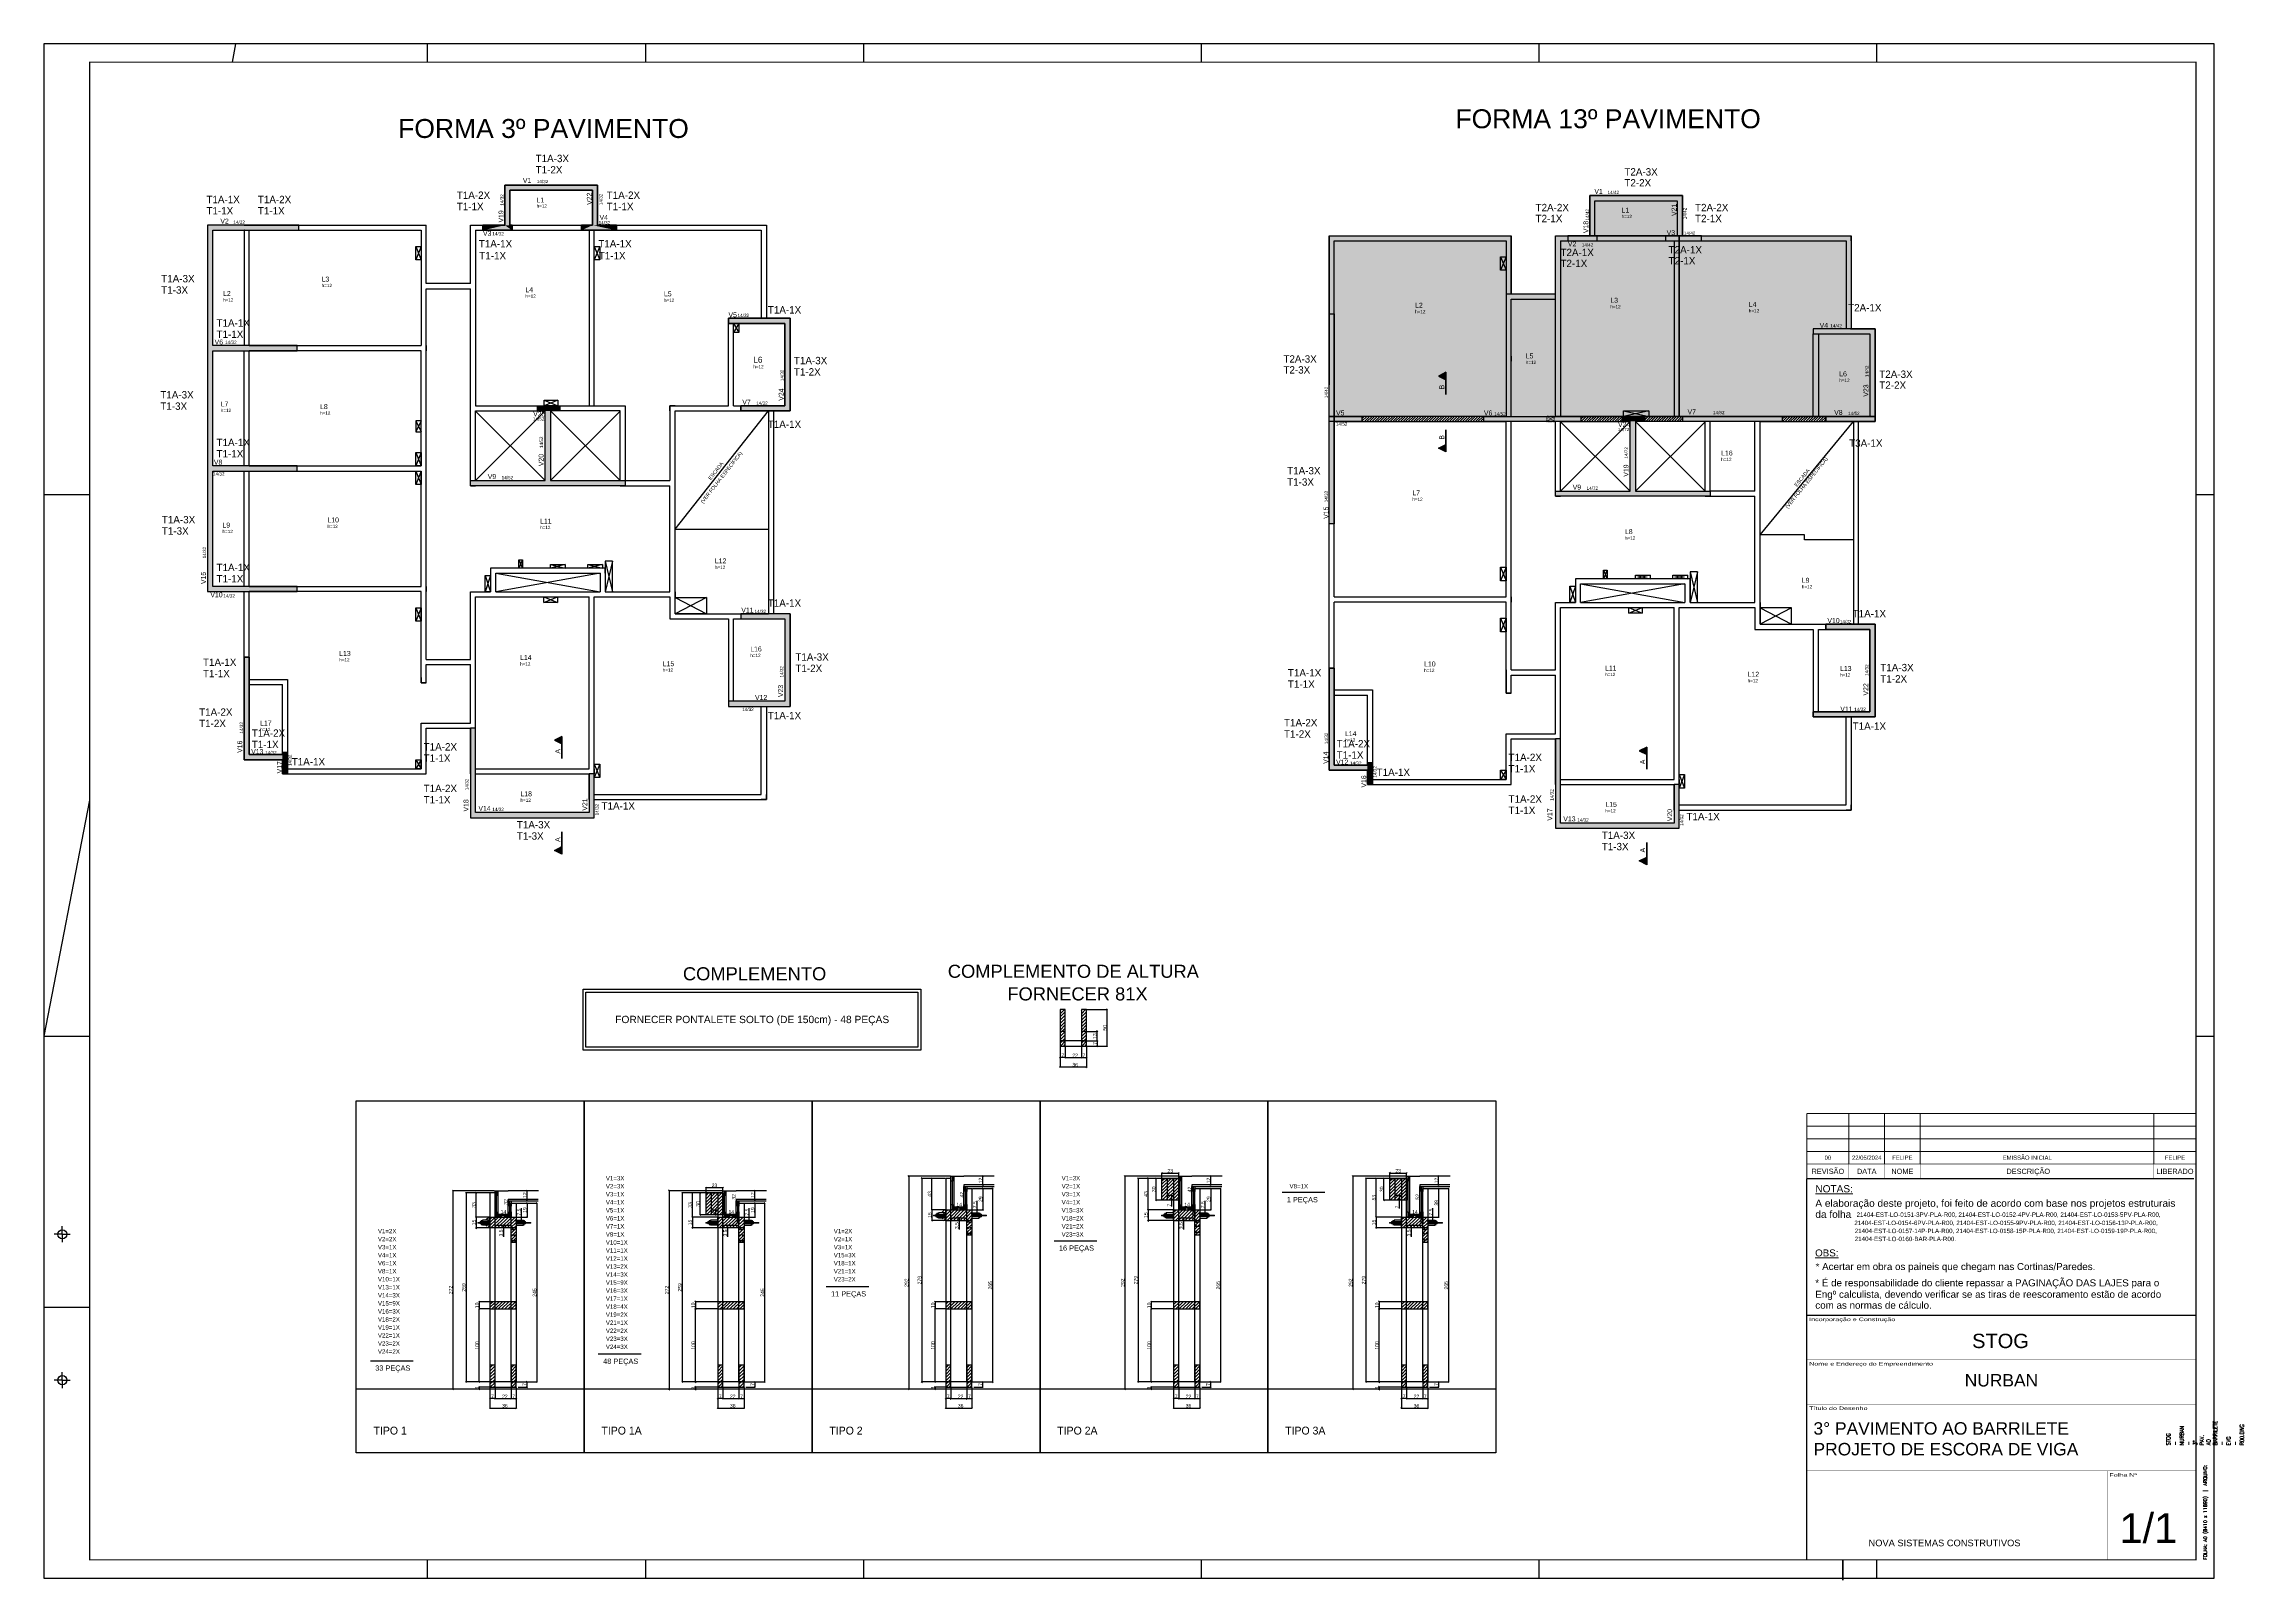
# Model space of a CAD drawing. Extents: x 15230 to 21256, y 3128 to 7338.
import ezdxf
from ezdxf.enums import TextEntityAlignment as Align

# ---------------------------------------------------------------- set-up
doc = ezdxf.new("R2010")
doc.units = 0
doc.linetypes.add('ESTILO_TQS_0002', pattern=[0.4, 0.1, -0.3])
for name, color, linetype in [('10', 10, 'Continuous'), ('23', 100, 'Continuous'), ('25', 130, 'Continuous'), ('3', 3, 'Continuous'), ('37', 7, 'Continuous'), ('38', 7, 'Continuous'), ('54', 7, 'Continuous'), ('9', 8, 'Continuous'), ('COTA', 241, 'Continuous'), ('TIRAS REESCORAMENTO', 252, 'Continuous'), ('VIGAS', 3, 'Continuous')]:
    doc.layers.add(name, color=color, linetype=linetype)
for name, color, linetype, lineweight in [('BARRA_ANCORAGEM', 1, 'Continuous', 15), ('CARIMBO', 7, 'Continuous', 9), ('FOLHA', 255, 'Continuous', 40), ('Folhas', 255, 'Continuous', 9), ('NOME DA VIGA', 6, 'Continuous', 25)]:
    doc.layers.add(name, color=color, linetype=linetype, lineweight=lineweight)
doc.styles.add('ARIAL', font='arial.ttf')
doc.styles.add('COTA TECNICA 2X', font='techl___.ttf', dxfattribs={"height": 10})
doc.styles.add('MillsCAD', font='romans.shx', dxfattribs={"width": 0.8})
doc.styles.add('R80-50', font='arial.ttf', dxfattribs={"height": 10})
doc.styles.add('ROMAS860', font='ROMAS860.SHX', dxfattribs={"height": 8.5})
doc.styles.add('Tecnologia', font='')
doc.styles.add('TQS_ARIAL', font='arial.ttf')
doc.styles.add('VERDANA', font='verdana.ttf', dxfattribs={"oblique": 15})
doc.styles.get('Tecnologia').set_extended_font_data('Forgotten Futurist')
doc.dimstyles.new('SECAO', dxfattribs={"dimscale": 0.333333, "dimtxt": 5, "dimasz": 9, "dimexe": 3, "dimexo": 3, "dimgap": 3, "dimtad": 1, "dimdec": 1, "dimlfac": 0.5, "dimzin": 12, "dimdsep": 46, "dimtxsty": 'COTA TECNICA 2X', "dimblk1": 'OBLIQUE', "dimblk2": 'OBLIQUE', "dimsah": 1, "dimcen": 0.9, "dimclrd": 4, "dimclre": 4, "dimclrt": 240, "dimadec": 1, "dimazin": 3, "dimtfac": 1, "dimtdec": 1, "dimtmove": 0, "dimatfit": 3, "dimfxl": 1, "dimtolj": 1, "dimtzin": 12, "dimarcsym": 0})

# ---------------------------------------------------------------- blocks, each defined once
blk = doc.blocks.new('*U6')
at = {"color": 252}
for p, q in [((-10740, 8310), (-10759, 8210)), ((-11540, 4165), (-11790, 2870)), ((-11690, 1785), (-11690, 1829)), ((-11690, 1785), (-11734, 1785)), ((-11690, 1785), (-11646, 1785)), ((-11690, 1785), (-11690, 1741)), ((-11790, 1385), (-11540, 1385)), ((-11690, 985), (-11734, 985)), ((-11690, 985), (-11690, 1029)), ((-11690, 985), (-11646, 985)), ((-11690, 985), (-11690, 941))]:
    blk.add_line(p, q, dxfattribs=at)
at = {"color": 7}
for p, q in [((-9690, 8310), (-9690, 8210)), ((-8495, 8310), (-8495, 8210)), ((-7300, 8310), (-7300, 8210)), ((-5450, 8310), (-5450, 8210)), ((-3600, 8310), (-3600, 8210)), ((-1750, 8310), (-1750, 8210)), ((-11790, 5840), (-11540, 5840)), ((0, 5840), (100, 5840)), ((-11790, 2870), (-11540, 2870)), ((0, 2870), (100, 2870)), ((-9690, 0), (-9690, -100)), ((-8495, 0), (-8495, -100)), ((-7300, 0), (-7300, -100)), ((-5450, 0), (-5450, -100)), ((-3600, 0), (-3600, -100)), ((-1750, 0), (-1750, -100))]:
    blk.add_line(p, q, dxfattribs=at)
blk.add_lwpolyline([(-11790, 8310), (-11790, -100), (100, -100), (100, 8310)], close=True, dxfattribs=at)
at = {"color": 7, "const_width": 6}
blk.add_lwpolyline([(-11540, 8210), (-11540, 0), (0, 0), (0, 8210)], close=True, dxfattribs=at)
at = {"color": 252}
for centre in [(-11690, 1785), (-11690, 985)]:
    blk.add_circle(centre, 25, dxfattribs=at)
for p in [(-11690, 1785), (-11690, 1785), (-11690, 985), (-11690, 985)]:
    blk.add_point(p, dxfattribs=at)
blk.add_point((-11690, 985))
at = {"color": 7, "style": 'MillsCAD'}
blk.add_text('FOLHA: A0 (8410 x 11890)  |  ARQUIVO:', height=18.75, rotation=90, dxfattribs=at).set_placement((50, 0), align=Align.MIDDLE_LEFT)
at = {"color": 7, "insert": (50, 628), "char_height": 22, "width": 1.25, "attachment_point": 4, "rotation": 90, "style": 'MillsCAD'}
blk.add_mtext('STOG - NURBAN - 3° PAV. AO BARRILETE - EVG - R00.DWG', dxfattribs=at)
blk = doc.blocks.new('Carimbo Laje')
at = {"layer": 'CARIMBO', "color": 30}
for points, const_width in [([(124981.9, 144853.7), (123684.7, 144853.7), (123684.7, 144038.4)], 4.45), ([(123684.7, 144705.5), (124981.9, 144705.5)], 1.48), ([(123684.7, 144557.3), (124981.9, 144557.3)], 1.48), ([(123684.7, 144334.9), (124981.9, 144334.9)], 1.48), ([(124685.4, 144038.4), (124685.4, 144334.9)], 1.48), ([(123684.7, 144038.4), (124981.9, 144038.4)], 1.48)]:
    blk.add_lwpolyline(points, dxfattribs=dict(at, const_width=const_width))
at = {"color": 0, "linetype": 'Continuous', "ltscale": 5, "style": 'ARIAL'}
blk.add_text('NOVA SISTEMAS CONSTRUTIVOS', height=22.118, dxfattribs=at).set_placement((123890.4, 144083.7))
at = {"color": 7, "style": 'ARIAL'}
blk.add_attdef('INCORPORAÇÃO_E_CONTRUÇÃO', text='', height=45.7, dxfattribs=at).set_placement((124364.7, 144777.9), align=Align.MIDDLE_CENTER)
blk.add_attdef('NOME_DA_OBRA', text='', height=41.5, dxfattribs=at).set_placement((124333.3, 144616.6), align=Align.CENTER)
for tag, p in [('PAVIMENTO', (123706.9, 144455.9)), ('TIPO_DE_PROJETO', (123706.9, 144386.8))]:
    blk.add_attdef(tag, p, '', height=41.5, dxfattribs=at)
at = {"color": 7, "style": 'ARIAL', "oblique": 10}
blk.add_attdef('FOLHA_Nº', text='', height=111.2, dxfattribs=at).set_placement((124832.8, 144149.1), align=Align.CENTER)
at = {"layer": 'CARIMBO', "color": 7, "style": 'VERDANA'}
blk.add_attdef('ENDEREÇO', text='', height=14.8, dxfattribs=at).set_placement((124333.3, 144572.1), align=Align.CENTER)
at = {"layer": 'Folhas', "style": 'Tecnologia', "width": 1.5}
for s, p in [('Incorporação e Construção', (123692.5, 144846.3)), ('Nome e Endereço do Empreendimento', (123692.5, 144698.1)), ('Título do Desenho', (123692.5, 144549.8)), ('Folha Nº', (124693.1, 144327.5))]:
    blk.add_text(s, height=11.86, dxfattribs=at).set_placement(p, align=Align.TOP_LEFT)
blk = doc.blocks.new('Revisão Carimbo')
at = {"color": 30}
for p, q in [((0, 155), (925, 155)), ((0, 125), (925, 125)), ((100, 35), (100, 155)), ((184.66, 35), (184.66, 155)), ((269.32, 35), (269.32, 155)), ((825, 35), (825, 155)), ((0, 95), (925, 95)), ((0, 65), (925, 65))]:
    blk.add_line(p, q, dxfattribs=at)
for points, const_width in [([(0, 0), (0, 155)], 3), ([(0, 0), (920, 0)], 3), ([(0, 35), (925, 35)], 1), ([(100, 35), (100, 0)], 1), ([(184.66, 35), (184.66, 0)], 1), ([(269.32, 35), (269.32, 0)], 1), ([(825, 35), (825, 0)], 1)]:
    blk.add_lwpolyline(points, dxfattribs=dict(at, const_width=const_width))
at = {"color": 7, "style": 'ARIAL'}
for s, p in [('REVISÃO', (50, 17.5)), ('DATA', (142.33, 17.5)), ('NOME', (226.99, 17.5)), ('DESCRIÇÃO', (526.27, 17.5)), ('LIBERADO', (875, 17.5))]:
    blk.add_text(s, height=12.5, dxfattribs=at).set_placement(p, align=Align.MIDDLE_CENTER)
at = {"layer": 'CARIMBO', "color": 7, "style": 'ARIAL'}
for tag, p in [('REVISÃO_03', (50, 140)), ('REVISÃO_02', (50, 110)), ('DATA', (142.33, 140)), ('DATA', (142.33, 110)), ('NOME', (226.99, 140)), ('NOME', (226.99, 110)), ('LIBERADO', (875, 140)), ('LIBERADO', (875, 110)), ('REVISÃO_01', (50, 80)), ('REVISÃO_00', (50, 50)), ('DATA', (142.33, 80)), ('DATA', (142.33, 50)), ('NOME', (226.99, 80)), ('NOME', (226.99, 50)), ('LIBERADO', (875, 80)), ('LIBERADO', (875, 50))]:
    blk.add_attdef(tag, text='', height=10, dxfattribs=at).set_placement(p, align=Align.MIDDLE_CENTER)
for p in [(279.32, 140), (279.32, 110), (279.32, 80), (279.32, 50)]:
    blk.add_attdef('DESCRIÇÃO', text='', height=10, dxfattribs=at).set_placement(p, align=Align.MIDDLE_LEFT)
blk = doc.blocks.new('_Oblique')
at = {"color": 0, "linetype": 'ByBlock', "lineweight": -2}
blk.add_line((-0.5, -0.5), (0.5, 0.5), dxfattribs=at)
blk = doc.blocks.new('*D7')
at = {"layer": 'COTA', "color": 4, "lineweight": -2, "transparency": 16777216}
for p, q in [((16450, 4189.2), (16384.6, 4189.2)), ((16385.6, 4189.2), (16385.6, 3671.1)), ((16450, 3671.1), (16384.6, 3671.1))]:
    blk.add_line(p, q, dxfattribs=at)
at = {"layer": 'DEFPOINTS', "color": 0, "transparency": 16777216}
for p in [(16451, 4189.2), (16385.6, 3671.1), (16451, 3671.1)]:
    blk.add_point(p, dxfattribs=at)
at = {"layer": 'COTA', "color": 4, "lineweight": -2, "transparency": 16777216, "xscale": 3, "yscale": 3, "zscale": 3}
for p, rotation in [((16385.6, 4189.2), 90), ((16385.6, 3671.1), 270)]:
    blk.add_blockref('_Oblique', p, dxfattribs=dict(at, rotation=rotation))
at = {"layer": 'COTA', "color": 240, "transparency": 16777216, "insert": (16379.4, 3930.2), "char_height": 10, "attachment_point": 5, "rotation": 90, "style": 'COTA TECNICA 2X'}
blk.add_mtext('\\A1;259', dxfattribs=at)
blk = doc.blocks.new('*D8')
at = {"layer": 'COTA', "color": 4, "lineweight": -2, "transparency": 16777216}
for p, q in [((16451, 3656.1), (16451, 3598.7)), ((16523, 3656.1), (16523, 3598.7)), ((16451, 3599.7), (16523, 3599.7))]:
    blk.add_line(p, q, dxfattribs=at)
at = {"layer": 'DEFPOINTS', "color": 0, "transparency": 16777216}
for p in [(16451, 3657.1), (16523, 3657.1), (16523, 3599.7)]:
    blk.add_point(p, dxfattribs=at)
at = {"layer": 'COTA', "color": 4, "lineweight": -2, "transparency": 16777216, "xscale": 3, "yscale": 3, "zscale": 3, "rotation": 180}
blk.add_blockref('_Oblique', (16451, 3599.7), dxfattribs=at)
at = {"layer": 'COTA', "color": 4, "lineweight": -2, "transparency": 16777216, "xscale": 3, "yscale": 3, "zscale": 3}
blk.add_blockref('_Oblique', (16523, 3599.7), dxfattribs=at)
at = {"layer": 'COTA', "color": 240, "transparency": 16777216, "insert": (16492, 3605.9), "char_height": 10, "attachment_point": 5, "style": 'COTA TECNICA 2X'}
blk.add_mtext('\\A1;36', dxfattribs=at)
blk = doc.blocks.new('*D9')
at = {"layer": 'COTA', "color": 4, "lineweight": -2, "transparency": 16777216}
for p, q in [((16465, 3656.1), (16465, 3624.4)), ((16465, 3625.4), (16509, 3625.4)), ((16509, 3656.1), (16509, 3624.4))]:
    blk.add_line(p, q, dxfattribs=at)
at = {"layer": 'DEFPOINTS', "color": 0, "transparency": 16777216}
for p in [(16465, 3657.1), (16509, 3657.1), (16509, 3625.4)]:
    blk.add_point(p, dxfattribs=at)
at = {"layer": 'COTA', "color": 4, "lineweight": -2, "transparency": 16777216, "xscale": 3, "yscale": 3, "zscale": 3, "rotation": 180}
blk.add_blockref('_Oblique', (16465, 3625.4), dxfattribs=at)
at = {"layer": 'COTA', "color": 4, "lineweight": -2, "transparency": 16777216, "xscale": 3, "yscale": 3, "zscale": 3}
blk.add_blockref('_Oblique', (16509, 3625.4), dxfattribs=at)
at = {"layer": 'COTA', "color": 240, "transparency": 16777216, "insert": (16492, 3631.4), "char_height": 10, "attachment_point": 5, "style": 'COTA TECNICA 2X'}
blk.add_mtext('\\A1;22', dxfattribs=at)
blk = doc.blocks.new('*D10')
at = {"layer": 'COTA', "color": 4, "lineweight": -2, "transparency": 16777216}
blk.add_line((16509, 3625.4), (16523, 3625.4), dxfattribs=at)
at = {"layer": 'DEFPOINTS', "color": 0, "transparency": 16777216}
for p in [(16509, 3625.4), (16523, 3625.4), (16523, 3625.4)]:
    blk.add_point(p, dxfattribs=at)
at = {"layer": 'COTA', "color": 4, "lineweight": -2, "transparency": 16777216, "xscale": 3, "yscale": 3, "zscale": 3, "rotation": 180}
blk.add_blockref('_Oblique', (16509, 3625.4), dxfattribs=at)
at = {"layer": 'COTA', "color": 4, "lineweight": -2, "transparency": 16777216, "xscale": 3, "yscale": 3, "zscale": 3}
blk.add_blockref('_Oblique', (16523, 3625.4), dxfattribs=at)
at = {"layer": 'COTA', "color": 240, "transparency": 16777216, "insert": (16516, 3631.5), "char_height": 10, "attachment_point": 5, "style": 'COTA TECNICA 2X'}
blk.add_mtext('\\A1;7', dxfattribs=at)
blk = doc.blocks.new('*D11')
at = {"layer": 'COTA', "color": 4, "lineweight": -2, "transparency": 16777216}
blk.add_line((16465, 3625.4), (16451, 3625.4), dxfattribs=at)
at = {"layer": 'DEFPOINTS', "color": 0, "transparency": 16777216}
for p in [(16451, 3625.4), (16451, 3625.4), (16465, 3625.4)]:
    blk.add_point(p, dxfattribs=at)
at = {"layer": 'COTA', "color": 4, "lineweight": -2, "transparency": 16777216, "xscale": 3, "yscale": 3, "zscale": 3, "rotation": 180}
blk.add_blockref('_Oblique', (16451, 3625.4), dxfattribs=at)
at = {"layer": 'COTA', "color": 4, "lineweight": -2, "transparency": 16777216, "xscale": 3, "yscale": 3, "zscale": 3}
blk.add_blockref('_Oblique', (16465, 3625.4), dxfattribs=at)
at = {"layer": 'COTA', "color": 240, "transparency": 16777216, "insert": (16458, 3631.5), "char_height": 10, "attachment_point": 5, "style": 'COTA TECNICA 2X'}
blk.add_mtext('\\A1;7', dxfattribs=at)
blk = doc.blocks.new('*D12')
at = {"layer": 'COTA', "color": 4, "lineweight": -2, "transparency": 16777216}
for p, q in [((16450, 3891.1), (16420.9, 3891.1)), ((16450, 3871.1), (16420.9, 3871.1)), ((16421.9, 3891.1), (16421.9, 3871.1))]:
    blk.add_line(p, q, dxfattribs=at)
at = {"layer": 'DEFPOINTS', "color": 0, "transparency": 16777216}
for p in [(16421.9, 3871.1), (16451, 3891.1), (16451, 3871.1)]:
    blk.add_point(p, dxfattribs=at)
at = {"layer": 'COTA', "color": 4, "lineweight": -2, "transparency": 16777216, "xscale": 3, "yscale": 3, "zscale": 3}
for p, rotation in [((16421.9, 3891.1), 90), ((16421.9, 3871.1), 270)]:
    blk.add_blockref('_Oblique', p, dxfattribs=dict(at, rotation=rotation))
at = {"layer": 'COTA', "color": 240, "transparency": 16777216, "insert": (16415.8, 3881.1), "char_height": 10, "attachment_point": 5, "rotation": 90, "style": 'COTA TECNICA 2X'}
blk.add_mtext('\\A1;10', dxfattribs=at)
blk = doc.blocks.new('*D13')
at = {"layer": 'COTA', "color": 4, "lineweight": -2, "transparency": 16777216}
for p, q in [((16450, 4189.2), (16412.3, 4189.2)), ((16413.3, 4123.2), (16413.3, 4189.2)), ((16450, 4123.2), (16412.3, 4123.2))]:
    blk.add_line(p, q, dxfattribs=at)
at = {"layer": 'DEFPOINTS', "color": 0, "transparency": 16777216}
for p in [(16413.3, 4189.2), (16451, 4189.2), (16451, 4123.2)]:
    blk.add_point(p, dxfattribs=at)
at = {"layer": 'COTA', "color": 4, "lineweight": -2, "transparency": 16777216, "xscale": 3, "yscale": 3, "zscale": 3}
for p, rotation in [((16413.3, 4189.2), 90), ((16413.3, 4123.2), 270)]:
    blk.add_blockref('_Oblique', p, dxfattribs=dict(at, rotation=rotation))
at = {"layer": 'COTA', "color": 240, "transparency": 16777216, "insert": (16407, 4156.2), "char_height": 10, "attachment_point": 5, "rotation": 90, "style": 'COTA TECNICA 2X'}
blk.add_mtext('\\A1;33', dxfattribs=at)
blk = doc.blocks.new('*D14')
at = {"layer": 'COTA', "color": 4, "lineweight": -2, "transparency": 16777216}
for p, q in [((16524, 4161.1), (16553.7, 4161.1)), ((16552.7, 4161.1), (16552.7, 4123.2)), ((16524, 4123.2), (16553.7, 4123.2))]:
    blk.add_line(p, q, dxfattribs=at)
at = {"layer": 'DEFPOINTS', "color": 0, "transparency": 16777216}
for p in [(16523, 4161.1), (16523, 4123.2), (16552.7, 4123.2)]:
    blk.add_point(p, dxfattribs=at)
at = {"layer": 'COTA', "color": 4, "lineweight": -2, "transparency": 16777216, "xscale": 3, "yscale": 3, "zscale": 3}
for p, rotation in [((16552.7, 4161.1), 90), ((16552.7, 4123.2), 270)]:
    blk.add_blockref('_Oblique', p, dxfattribs=dict(at, rotation=rotation))
at = {"layer": 'COTA', "color": 240, "transparency": 16777216, "insert": (16546.6, 4142.1), "char_height": 10, "attachment_point": 5, "rotation": 90, "style": 'COTA TECNICA 2X'}
blk.add_mtext('\\A1;19', dxfattribs=at)
blk = doc.blocks.new('*D15')
at = {"layer": 'COTA', "color": 4, "lineweight": -2, "transparency": 16777216}
for p, q in [((16464, 4195.2), (16348.8, 4195.2)), ((16349.8, 4195.2), (16349.8, 3651.1)), ((16450, 3651.1), (16348.8, 3651.1))]:
    blk.add_line(p, q, dxfattribs=at)
at = {"layer": 'DEFPOINTS', "color": 0, "transparency": 16777216}
for p in [(16465, 4195.2), (16349.8, 3651.1), (16451, 3651.1)]:
    blk.add_point(p, dxfattribs=at)
at = {"layer": 'COTA', "color": 4, "lineweight": -2, "transparency": 16777216, "xscale": 3, "yscale": 3, "zscale": 3}
for p, rotation in [((16349.8, 4195.2), 90), ((16349.8, 3651.1), 270)]:
    blk.add_blockref('_Oblique', p, dxfattribs=dict(at, rotation=rotation))
at = {"layer": 'COTA', "color": 240, "transparency": 16777216, "insert": (16343.7, 3923.2), "char_height": 10, "attachment_point": 5, "rotation": 90, "style": 'COTA TECNICA 2X'}
blk.add_mtext('\\A1;272', dxfattribs=at)
blk = doc.blocks.new('*D16')
at = {"layer": 'COTA', "color": 4, "lineweight": -2, "transparency": 16777216}
for p, q in [((16450, 3657.1), (16420.9, 3657.1)), ((16450, 3651.1), (16420.9, 3651.1)), ((16421.9, 3657.1), (16421.9, 3651.1))]:
    blk.add_line(p, q, dxfattribs=at)
at = {"layer": 'DEFPOINTS', "color": 0, "transparency": 16777216}
for p in [(16421.9, 3651.1), (16451, 3657.1), (16451, 3651.1)]:
    blk.add_point(p, dxfattribs=at)
at = {"layer": 'COTA', "color": 4, "lineweight": -2, "transparency": 16777216, "xscale": 3, "yscale": 3, "zscale": 3}
for p, rotation in [((16421.9, 3657.1), 90), ((16421.9, 3651.1), 270)]:
    blk.add_blockref('_Oblique', p, dxfattribs=dict(at, rotation=rotation))
at = {"layer": 'COTA', "color": 240, "transparency": 16777216, "insert": (16415.6, 3654.1), "char_height": 10, "attachment_point": 5, "rotation": 90, "style": 'COTA TECNICA 2X'}
blk.add_mtext('\\A1;3', dxfattribs=at)
blk = doc.blocks.new('*D17')
at = {"layer": 'DEFPOINTS', "color": 0, "transparency": 16777216}
for p in [(16488, 4195.2), (16501, 4195.2), (16488, 4131.2)]:
    blk.add_point(p, dxfattribs=at)
at = {"layer": 'COTA', "color": 240, "transparency": 16777216, "insert": (16494.7, 4164.5), "char_height": 10, "attachment_point": 5, "rotation": 90, "style": 'COTA TECNICA 2X'}
blk.add_mtext('\\A1;32', dxfattribs=at)
blk = doc.blocks.new('*D18')
at = {"layer": 'DEFPOINTS', "color": 0, "transparency": 16777216}
for p in [(16473, 4131.2), (16501, 4131.2), (16501, 4131.2)]:
    blk.add_point(p, dxfattribs=at)
at = {"layer": 'COTA', "color": 240, "transparency": 16777216, "insert": (16488, 4137.2), "char_height": 10, "attachment_point": 5, "style": 'COTA TECNICA 2X'}
blk.add_mtext('\\A1;14', dxfattribs=at)
blk = doc.blocks.new('*D19')
at = {"layer": 'COTA', "color": 4, "lineweight": -2, "transparency": 16777216}
for p, q in [((16450, 3871.1), (16420.9, 3871.1)), ((16421.9, 3671.1), (16421.9, 3871.1)), ((16449, 3671.1), (16420.9, 3671.1))]:
    blk.add_line(p, q, dxfattribs=at)
at = {"layer": 'DEFPOINTS', "color": 0, "transparency": 16777216}
for p in [(16421.9, 3871.1), (16451, 3871.1), (16450, 3671.1)]:
    blk.add_point(p, dxfattribs=at)
at = {"layer": 'COTA', "color": 4, "lineweight": -2, "transparency": 16777216, "xscale": 3, "yscale": 3, "zscale": 3}
for p, rotation in [((16421.9, 3871.1), 90), ((16421.9, 3671.1), 270)]:
    blk.add_blockref('_Oblique', p, dxfattribs=dict(at, rotation=rotation))
at = {"layer": 'COTA', "color": 240, "transparency": 16777216, "insert": (16415.8, 3771.1), "char_height": 10, "attachment_point": 5, "rotation": 90, "style": 'COTA TECNICA 2X'}
blk.add_mtext('\\A1;100', dxfattribs=at)
blk = doc.blocks.new('*D20')
at = {"layer": 'COTA', "color": 4, "lineweight": -2, "transparency": 16777216}
for p, q in [((16550.6, 4171.2), (16553.7, 4171.2)), ((16552.7, 4171.2), (16552.7, 4195.2)), ((16553.7, 4195.2), (16553.7, 4195.2))]:
    blk.add_line(p, q, dxfattribs=at)
at = {"layer": 'DEFPOINTS', "color": 0, "transparency": 16777216}
for p in [(16549.6, 4171.2), (16552.7, 4195.2), (16552.7, 4195.2)]:
    blk.add_point(p, dxfattribs=at)
at = {"layer": 'COTA', "color": 4, "lineweight": -2, "transparency": 16777216, "xscale": 3, "yscale": 3, "zscale": 3}
for p, rotation in [((16552.7, 4195.2), 90), ((16552.7, 4171.2), 270)]:
    blk.add_blockref('_Oblique', p, dxfattribs=dict(at, rotation=rotation))
at = {"layer": 'COTA', "color": 240, "transparency": 16777216, "insert": (16546.7, 4183.2), "char_height": 10, "attachment_point": 5, "rotation": 90, "style": 'COTA TECNICA 2X'}
blk.add_mtext('\\A1;12', dxfattribs=at)
blk = doc.blocks.new('*D21')
at = {"layer": 'COTA', "color": 4, "lineweight": -2, "transparency": 16777216}
for p, q in [((16525, 4161.1), (16580.3, 4161.1)), ((16579.3, 4161.1), (16579.3, 3671.1)), ((16525, 3671.1), (16580.3, 3671.1))]:
    blk.add_line(p, q, dxfattribs=at)
at = {"layer": 'DEFPOINTS', "color": 0, "transparency": 16777216}
for p in [(16524, 4161.1), (16524, 3671.1), (16579.3, 3671.1)]:
    blk.add_point(p, dxfattribs=at)
at = {"layer": 'COTA', "color": 4, "lineweight": -2, "transparency": 16777216, "xscale": 3, "yscale": 3, "zscale": 3}
for p, rotation in [((16579.3, 4161.1), 90), ((16579.3, 3671.1), 270)]:
    blk.add_blockref('_Oblique', p, dxfattribs=dict(at, rotation=rotation))
at = {"layer": 'COTA', "color": 240, "transparency": 16777216, "insert": (16573.1, 3916.1), "char_height": 10, "attachment_point": 5, "rotation": 90, "style": 'COTA TECNICA 2X'}
blk.add_mtext('\\A1;245', dxfattribs=at)
blk = doc.blocks.new('*D22')
at = {"layer": 'COTA', "color": 4, "lineweight": -2, "transparency": 16777216}
for p, q in [((16510, 3671.1), (16553.1, 3671.1)), ((16528, 3657.1), (16553.1, 3657.1)), ((16552.1, 3671.1), (16552.1, 3657.1))]:
    blk.add_line(p, q, dxfattribs=at)
at = {"layer": 'DEFPOINTS', "color": 0, "transparency": 16777216}
for p in [(16509, 3671.1), (16527, 3657.1), (16552.1, 3657.1)]:
    blk.add_point(p, dxfattribs=at)
at = {"layer": 'COTA', "color": 4, "lineweight": -2, "transparency": 16777216, "xscale": 3, "yscale": 3, "zscale": 3}
for p, rotation in [((16552.1, 3671.1), 90), ((16552.1, 3657.1), 270)]:
    blk.add_blockref('_Oblique', p, dxfattribs=dict(at, rotation=rotation))
at = {"layer": 'COTA', "color": 240, "transparency": 16777216, "insert": (16546, 3664.1), "char_height": 10, "attachment_point": 5, "rotation": 90, "style": 'COTA TECNICA 2X'}
blk.add_mtext('\\A1;7', dxfattribs=at)
blk = doc.blocks.new('*D23')
at = {"layer": 'COTA', "color": 4, "lineweight": -2, "transparency": 16777216}
for p, q in [((16450, 4123.2), (16412.3, 4123.2)), ((16413.3, 4123.2), (16413.3, 4093.2)), ((16450, 4093.2), (16412.3, 4093.2))]:
    blk.add_line(p, q, dxfattribs=at)
at = {"layer": 'DEFPOINTS', "color": 0, "transparency": 16777216}
for p in [(16451, 4123.2), (16413.3, 4093.2), (16451, 4093.2)]:
    blk.add_point(p, dxfattribs=at)
at = {"layer": 'COTA', "color": 4, "lineweight": -2, "transparency": 16777216, "xscale": 3, "yscale": 3, "zscale": 3}
for p, rotation in [((16413.3, 4123.2), 90), ((16413.3, 4093.2), 270)]:
    blk.add_blockref('_Oblique', p, dxfattribs=dict(at, rotation=rotation))
at = {"layer": 'COTA', "color": 240, "transparency": 16777216, "insert": (16407.2, 4108.2), "char_height": 10, "attachment_point": 5, "rotation": 90, "style": 'COTA TECNICA 2X'}
blk.add_mtext('\\A1;15', dxfattribs=at)
blk = doc.blocks.new('A$C51C4441F')
at = {"layer": 'BARRA_ANCORAGEM'}
for p, q in [((-2.3, 3.4), (-5.8, 3.4)), ((-5.8, 3.4), (-5.8, -3.4)), ((-2.3, 1.2), (-5, 1.2)), ((-2.3, 3.4), (-1.8, 5.5)), ((-2.3, 3.4), (-2.3, 3.4)), ((-2.3, 3.4), (-2.3, 0.2)), ((-2.3, -3.4), (-5.8, -3.4)), ((-2.2, -1.2), (-5, -1.2)), ((-2.3, -0.2), (-2.3, -3.4)), ((-2.3, -3.4), (-1.8, -5.5))]:
    blk.add_line(p, q, dxfattribs=at)
for points in [[(-2.7, 6), (-1.2, 6), (-1.2, 5.5), (-2.7, 5.5)], [(-2.7, 0.2), (-1.2, 0.2), (-1.2, -0.2), (-2.7, -0.2)], [(-1.2, -6), (0, -6), (0, 6), (-1.2, 6)], [(-2.7, -6), (-1.2, -6), (-1.2, -5.5), (-2.7, -5.5)]]:
    blk.add_lwpolyline(points, close=True, dxfattribs=at)
for centre, radius, start, end in [((-4.7, 2.3), 1.15, 107.78452, 252.2718), ((-4.5, 0), 1.3, 112.64802, 247.40829), ((-4.7, -2.3), 1.15, 107.78452, 252.2718)]:
    blk.add_arc(centre, radius, start, end, dxfattribs=at)
blk = doc.blocks.new('*D24')
at = {"layer": 'COTA', "color": 4, "lineweight": -2, "transparency": 16777216}
for p, q in [((16524, 4123.2), (16538.2, 4123.2)), ((16524, 4107.5), (16538.2, 4107.5)), ((16537.2, 4123.2), (16537.2, 4147.3)), ((16537.2, 4107.5), (16537.2, 4123.2))]:
    blk.add_line(p, q, dxfattribs=at)
at = {"layer": 'DEFPOINTS', "color": 0, "transparency": 16777216}
for p in [(16523, 4123.2), (16523, 4107.5), (16537.2, 4123.2)]:
    blk.add_point(p, dxfattribs=at)
at = {"layer": 'COTA', "color": 4, "lineweight": -2, "transparency": 16777216, "xscale": 3, "yscale": 3, "zscale": 3}
for p, rotation in [((16537.2, 4123.2), 90), ((16537.2, 4107.5), 270)]:
    blk.add_blockref('_Oblique', p, dxfattribs=dict(at, rotation=rotation))
at = {"layer": 'COTA', "color": 240, "transparency": 16777216, "insert": (16531.1, 4136.7), "char_height": 10, "attachment_point": 5, "rotation": 90, "style": 'COTA TECNICA 2X'}
blk.add_mtext('\\A1;7.5', dxfattribs=at)
blk = doc.blocks.new('*D25')
at = {"layer": 'COTA', "color": 4, "lineweight": -2, "transparency": 16777216}
for p, q in [((16487.9, 4100.2), (16487.9, 4093.2)), ((16488, 4100.2), (16488.9, 4100.2)), ((16487.9, 4093.2), (16487.9, 4068.6)), ((16488, 4093.2), (16488.9, 4093.2))]:
    blk.add_line(p, q, dxfattribs=at)
at = {"layer": 'DEFPOINTS', "color": 0, "transparency": 16777216}
for p in [(16487, 4100.2), (16487, 4093.2), (16487.9, 4093.2)]:
    blk.add_point(p, dxfattribs=at)
at = {"layer": 'COTA', "color": 4, "lineweight": -2, "transparency": 16777216, "xscale": 3, "yscale": 3, "zscale": 3}
for p, rotation in [((16487.9, 4100.2), 90), ((16487.9, 4093.2), 270)]:
    blk.add_blockref('_Oblique', p, dxfattribs=dict(at, rotation=rotation))
at = {"layer": 'COTA', "color": 240, "transparency": 16777216, "insert": (16481.7, 4079.4), "char_height": 10, "attachment_point": 5, "rotation": 90, "style": 'COTA TECNICA 2X'}
blk.add_mtext('\\A1;3.5', dxfattribs=at)
blk = doc.blocks.new('*D26')
at = {"layer": 'COTA', "color": 4, "lineweight": -2, "transparency": 16777216}
for p, q in [((17074.2, 4189.2), (16976.8, 4189.2)), ((16977.8, 4189.2), (16977.8, 3671.1)), ((17074.2, 3671.1), (16976.8, 3671.1))]:
    blk.add_line(p, q, dxfattribs=at)
at = {"layer": 'DEFPOINTS', "color": 0, "transparency": 16777216}
for p in [(17075.2, 4189.2), (16977.8, 3671.1), (17075.2, 3671.1)]:
    blk.add_point(p, dxfattribs=at)
at = {"layer": 'COTA', "color": 4, "lineweight": -2, "transparency": 16777216, "xscale": 3, "yscale": 3, "zscale": 3}
for p, rotation in [((16977.8, 4189.2), 90), ((16977.8, 3671.1), 270)]:
    blk.add_blockref('_Oblique', p, dxfattribs=dict(at, rotation=rotation))
at = {"layer": 'COTA', "color": 240, "transparency": 16777216, "insert": (16971.7, 3930.2), "char_height": 10, "attachment_point": 5, "rotation": 90, "style": 'COTA TECNICA 2X'}
blk.add_mtext('\\A1;259', dxfattribs=at)
blk = doc.blocks.new('*D27')
at = {"layer": 'COTA', "color": 4, "lineweight": -2, "transparency": 16777216}
for p, q in [((17075.2, 3656.1), (17075.2, 3598.7)), ((17147.2, 3656.1), (17147.2, 3598.7)), ((17075.2, 3599.7), (17147.2, 3599.7))]:
    blk.add_line(p, q, dxfattribs=at)
at = {"layer": 'DEFPOINTS', "color": 0, "transparency": 16777216}
for p in [(17075.2, 3657.1), (17147.2, 3657.1), (17147.2, 3599.7)]:
    blk.add_point(p, dxfattribs=at)
at = {"layer": 'COTA', "color": 4, "lineweight": -2, "transparency": 16777216, "xscale": 3, "yscale": 3, "zscale": 3, "rotation": 180}
blk.add_blockref('_Oblique', (17075.2, 3599.7), dxfattribs=at)
at = {"layer": 'COTA', "color": 4, "lineweight": -2, "transparency": 16777216, "xscale": 3, "yscale": 3, "zscale": 3}
blk.add_blockref('_Oblique', (17147.2, 3599.7), dxfattribs=at)
at = {"layer": 'COTA', "color": 240, "transparency": 16777216, "insert": (17116.2, 3605.9), "char_height": 10, "attachment_point": 5, "style": 'COTA TECNICA 2X'}
blk.add_mtext('\\A1;36', dxfattribs=at)
blk = doc.blocks.new('*D28')
at = {"layer": 'COTA', "color": 4, "lineweight": -2, "transparency": 16777216}
for p, q in [((17089.2, 3656.1), (17089.2, 3624.4)), ((17089.2, 3625.4), (17133.2, 3625.4)), ((17133.2, 3656.1), (17133.2, 3624.4))]:
    blk.add_line(p, q, dxfattribs=at)
at = {"layer": 'DEFPOINTS', "color": 0, "transparency": 16777216}
for p in [(17089.2, 3657.1), (17133.2, 3657.1), (17133.2, 3625.4)]:
    blk.add_point(p, dxfattribs=at)
at = {"layer": 'COTA', "color": 4, "lineweight": -2, "transparency": 16777216, "xscale": 3, "yscale": 3, "zscale": 3, "rotation": 180}
blk.add_blockref('_Oblique', (17089.2, 3625.4), dxfattribs=at)
at = {"layer": 'COTA', "color": 4, "lineweight": -2, "transparency": 16777216, "xscale": 3, "yscale": 3, "zscale": 3}
blk.add_blockref('_Oblique', (17133.2, 3625.4), dxfattribs=at)
at = {"layer": 'COTA', "color": 240, "transparency": 16777216, "insert": (17116.2, 3631.4), "char_height": 10, "attachment_point": 5, "style": 'COTA TECNICA 2X'}
blk.add_mtext('\\A1;22', dxfattribs=at)
blk = doc.blocks.new('*D29')
at = {"layer": 'COTA', "color": 4, "lineweight": -2, "transparency": 16777216}
blk.add_line((17133.2, 3625.4), (17147.2, 3625.4), dxfattribs=at)
at = {"layer": 'DEFPOINTS', "color": 0, "transparency": 16777216}
for p in [(17133.2, 3625.4), (17147.2, 3625.4), (17147.2, 3625.4)]:
    blk.add_point(p, dxfattribs=at)
at = {"layer": 'COTA', "color": 4, "lineweight": -2, "transparency": 16777216, "xscale": 3, "yscale": 3, "zscale": 3, "rotation": 180}
blk.add_blockref('_Oblique', (17133.2, 3625.4), dxfattribs=at)
at = {"layer": 'COTA', "color": 4, "lineweight": -2, "transparency": 16777216, "xscale": 3, "yscale": 3, "zscale": 3}
blk.add_blockref('_Oblique', (17147.2, 3625.4), dxfattribs=at)
at = {"layer": 'COTA', "color": 240, "transparency": 16777216, "insert": (17140.2, 3631.5), "char_height": 10, "attachment_point": 5, "style": 'COTA TECNICA 2X'}
blk.add_mtext('\\A1;7', dxfattribs=at)
blk = doc.blocks.new('*D30')
at = {"layer": 'COTA', "color": 4, "lineweight": -2, "transparency": 16777216}
blk.add_line((17089.2, 3625.4), (17075.2, 3625.4), dxfattribs=at)
at = {"layer": 'DEFPOINTS', "color": 0, "transparency": 16777216}
for p in [(17075.2, 3625.4), (17075.2, 3625.4), (17089.2, 3625.4)]:
    blk.add_point(p, dxfattribs=at)
at = {"layer": 'COTA', "color": 4, "lineweight": -2, "transparency": 16777216, "xscale": 3, "yscale": 3, "zscale": 3, "rotation": 180}
blk.add_blockref('_Oblique', (17075.2, 3625.4), dxfattribs=at)
at = {"layer": 'COTA', "color": 4, "lineweight": -2, "transparency": 16777216, "xscale": 3, "yscale": 3, "zscale": 3}
blk.add_blockref('_Oblique', (17089.2, 3625.4), dxfattribs=at)
at = {"layer": 'COTA', "color": 240, "transparency": 16777216, "insert": (17082.2, 3631.5), "char_height": 10, "attachment_point": 5, "style": 'COTA TECNICA 2X'}
blk.add_mtext('\\A1;7', dxfattribs=at)
blk = doc.blocks.new('*D31')
at = {"layer": 'COTA', "color": 4, "lineweight": -2, "transparency": 16777216}
for p, q in [((17074.2, 3891.1), (17013.1, 3891.1)), ((17074.2, 3871.1), (17013.1, 3871.1)), ((17014.1, 3891.1), (17014.1, 3871.1))]:
    blk.add_line(p, q, dxfattribs=at)
at = {"layer": 'DEFPOINTS', "color": 0, "transparency": 16777216}
for p in [(17014.1, 3871.1), (17075.2, 3891.1), (17075.2, 3871.1)]:
    blk.add_point(p, dxfattribs=at)
at = {"layer": 'COTA', "color": 4, "lineweight": -2, "transparency": 16777216, "xscale": 3, "yscale": 3, "zscale": 3}
for p, rotation in [((17014.1, 3891.1), 90), ((17014.1, 3871.1), 270)]:
    blk.add_blockref('_Oblique', p, dxfattribs=dict(at, rotation=rotation))
at = {"layer": 'COTA', "color": 240, "transparency": 16777216, "insert": (17008, 3881.1), "char_height": 10, "attachment_point": 5, "rotation": 90, "style": 'COTA TECNICA 2X'}
blk.add_mtext('\\A1;10', dxfattribs=at)
blk = doc.blocks.new('*D32')
at = {"layer": 'COTA', "color": 4, "lineweight": -2, "transparency": 16777216}
for p, q in [((17074.2, 4189.2), (17004.5, 4189.2)), ((17005.5, 4123.2), (17005.5, 4189.2)), ((17074.2, 4123.2), (17004.5, 4123.2))]:
    blk.add_line(p, q, dxfattribs=at)
at = {"layer": 'DEFPOINTS', "color": 0, "transparency": 16777216}
for p in [(17005.5, 4189.2), (17075.2, 4189.2), (17075.2, 4123.2)]:
    blk.add_point(p, dxfattribs=at)
at = {"layer": 'COTA', "color": 4, "lineweight": -2, "transparency": 16777216, "xscale": 3, "yscale": 3, "zscale": 3}
for p, rotation in [((17005.5, 4189.2), 90), ((17005.5, 4123.2), 270)]:
    blk.add_blockref('_Oblique', p, dxfattribs=dict(at, rotation=rotation))
at = {"layer": 'COTA', "color": 240, "transparency": 16777216, "insert": (16999.3, 4156.2), "char_height": 10, "attachment_point": 5, "rotation": 90, "style": 'COTA TECNICA 2X'}
blk.add_mtext('\\A1;33', dxfattribs=at)
blk = doc.blocks.new('*D33')
at = {"layer": 'COTA', "color": 4, "lineweight": -2, "transparency": 16777216}
for p, q in [((17148.2, 4161.1), (17178, 4161.1)), ((17177, 4161.1), (17177, 4123.2)), ((17148.2, 4123.2), (17178, 4123.2))]:
    blk.add_line(p, q, dxfattribs=at)
at = {"layer": 'DEFPOINTS', "color": 0, "transparency": 16777216}
for p in [(17147.2, 4161.1), (17147.2, 4123.2), (17177, 4123.2)]:
    blk.add_point(p, dxfattribs=at)
at = {"layer": 'COTA', "color": 4, "lineweight": -2, "transparency": 16777216, "xscale": 3, "yscale": 3, "zscale": 3}
for p, rotation in [((17177, 4161.1), 90), ((17177, 4123.2), 270)]:
    blk.add_blockref('_Oblique', p, dxfattribs=dict(at, rotation=rotation))
at = {"layer": 'COTA', "color": 240, "transparency": 16777216, "insert": (17170.9, 4142.1), "char_height": 10, "attachment_point": 5, "rotation": 90, "style": 'COTA TECNICA 2X'}
blk.add_mtext('\\A1;19', dxfattribs=at)
blk = doc.blocks.new('*D34')
at = {"layer": 'COTA', "color": 4, "lineweight": -2, "transparency": 16777216}
for p, q in [((17088.2, 4195.2), (16941, 4195.2)), ((16942, 4195.2), (16942, 3651.1)), ((17074.2, 3651.1), (16941, 3651.1))]:
    blk.add_line(p, q, dxfattribs=at)
at = {"layer": 'DEFPOINTS', "color": 0, "transparency": 16777216}
for p in [(17089.2, 4195.2), (16942, 3651.1), (17075.2, 3651.1)]:
    blk.add_point(p, dxfattribs=at)
at = {"layer": 'COTA', "color": 4, "lineweight": -2, "transparency": 16777216, "xscale": 3, "yscale": 3, "zscale": 3}
for p, rotation in [((16942, 4195.2), 90), ((16942, 3651.1), 270)]:
    blk.add_blockref('_Oblique', p, dxfattribs=dict(at, rotation=rotation))
at = {"layer": 'COTA', "color": 240, "transparency": 16777216, "insert": (16935.9, 3923.2), "char_height": 10, "attachment_point": 5, "rotation": 90, "style": 'COTA TECNICA 2X'}
blk.add_mtext('\\A1;272', dxfattribs=at)
blk = doc.blocks.new('*D35')
at = {"layer": 'COTA', "color": 4, "lineweight": -2, "transparency": 16777216}
for p, q in [((17074.2, 3657.1), (17013.1, 3657.1)), ((17074.2, 3651.1), (17013.1, 3651.1)), ((17014.1, 3657.1), (17014.1, 3651.1))]:
    blk.add_line(p, q, dxfattribs=at)
at = {"layer": 'DEFPOINTS', "color": 0, "transparency": 16777216}
for p in [(17014.1, 3651.1), (17075.2, 3657.1), (17075.2, 3651.1)]:
    blk.add_point(p, dxfattribs=at)
at = {"layer": 'COTA', "color": 4, "lineweight": -2, "transparency": 16777216, "xscale": 3, "yscale": 3, "zscale": 3}
for p, rotation in [((17014.1, 3657.1), 90), ((17014.1, 3651.1), 270)]:
    blk.add_blockref('_Oblique', p, dxfattribs=dict(at, rotation=rotation))
at = {"layer": 'COTA', "color": 240, "transparency": 16777216, "insert": (17007.9, 3654.1), "char_height": 10, "attachment_point": 5, "rotation": 90, "style": 'COTA TECNICA 2X'}
blk.add_mtext('\\A1;3', dxfattribs=at)
blk = doc.blocks.new('*D36')
at = {"layer": 'DEFPOINTS', "color": 0, "transparency": 16777216}
for p in [(17112.3, 4195.2), (17125.2, 4195.2), (17112.3, 4131.2)]:
    blk.add_point(p, dxfattribs=at)
at = {"layer": 'COTA', "color": 240, "transparency": 16777216, "insert": (17119, 4178.6), "char_height": 10, "attachment_point": 5, "rotation": 90, "style": 'COTA TECNICA 2X'}
blk.add_mtext('\\A1;32', dxfattribs=at)
blk = doc.blocks.new('*D37')
at = {"layer": 'DEFPOINTS', "color": 0, "transparency": 16777216}
for p in [(17097.2, 4131.2), (17125.2, 4131.2), (17125.2, 4131.2)]:
    blk.add_point(p, dxfattribs=at)
at = {"layer": 'COTA', "color": 240, "transparency": 16777216, "insert": (17112.3, 4137.2), "char_height": 10, "attachment_point": 5, "style": 'COTA TECNICA 2X'}
blk.add_mtext('\\A1;14', dxfattribs=at)
blk = doc.blocks.new('*D38')
at = {"layer": 'COTA', "color": 4, "lineweight": -2, "transparency": 16777216}
for p, q in [((17074.2, 3871.1), (17013.1, 3871.1)), ((17014.1, 3671.1), (17014.1, 3871.1)), ((17073.2, 3671.1), (17013.1, 3671.1))]:
    blk.add_line(p, q, dxfattribs=at)
at = {"layer": 'DEFPOINTS', "color": 0, "transparency": 16777216}
for p in [(17014.1, 3871.1), (17075.2, 3871.1), (17074.2, 3671.1)]:
    blk.add_point(p, dxfattribs=at)
at = {"layer": 'COTA', "color": 4, "lineweight": -2, "transparency": 16777216, "xscale": 3, "yscale": 3, "zscale": 3}
for p, rotation in [((17014.1, 3871.1), 90), ((17014.1, 3671.1), 270)]:
    blk.add_blockref('_Oblique', p, dxfattribs=dict(at, rotation=rotation))
at = {"layer": 'COTA', "color": 240, "transparency": 16777216, "insert": (17008, 3771.1), "char_height": 10, "attachment_point": 5, "rotation": 90, "style": 'COTA TECNICA 2X'}
blk.add_mtext('\\A1;100', dxfattribs=at)
blk = doc.blocks.new('*D39')
at = {"layer": 'COTA', "color": 4, "lineweight": -2, "transparency": 16777216}
for p, q in [((17174.8, 4171.2), (17178, 4171.2)), ((17177, 4171.2), (17177, 4195.2)), ((17178, 4195.2), (17178, 4195.2))]:
    blk.add_line(p, q, dxfattribs=at)
at = {"layer": 'DEFPOINTS', "color": 0, "transparency": 16777216}
for p in [(17173.8, 4171.2), (17177, 4195.2), (17177, 4195.2)]:
    blk.add_point(p, dxfattribs=at)
at = {"layer": 'COTA', "color": 4, "lineweight": -2, "transparency": 16777216, "xscale": 3, "yscale": 3, "zscale": 3}
for p, rotation in [((17177, 4195.2), 90), ((17177, 4171.2), 270)]:
    blk.add_blockref('_Oblique', p, dxfattribs=dict(at, rotation=rotation))
at = {"layer": 'COTA', "color": 240, "transparency": 16777216, "insert": (17170.9, 4183.2), "char_height": 10, "attachment_point": 5, "rotation": 90, "style": 'COTA TECNICA 2X'}
blk.add_mtext('\\A1;12', dxfattribs=at)
blk = doc.blocks.new('*D40')
at = {"layer": 'COTA', "color": 4, "lineweight": -2, "transparency": 16777216}
for p, q in [((17149.2, 4161.1), (17204.5, 4161.1)), ((17203.5, 4161.1), (17203.5, 3671.1)), ((17149.2, 3671.1), (17204.5, 3671.1))]:
    blk.add_line(p, q, dxfattribs=at)
at = {"layer": 'DEFPOINTS', "color": 0, "transparency": 16777216}
for p in [(17148.2, 4161.1), (17148.2, 3671.1), (17203.5, 3671.1)]:
    blk.add_point(p, dxfattribs=at)
at = {"layer": 'COTA', "color": 4, "lineweight": -2, "transparency": 16777216, "xscale": 3, "yscale": 3, "zscale": 3}
for p, rotation in [((17203.5, 4161.1), 90), ((17203.5, 3671.1), 270)]:
    blk.add_blockref('_Oblique', p, dxfattribs=dict(at, rotation=rotation))
at = {"layer": 'COTA', "color": 240, "transparency": 16777216, "insert": (17197.4, 3916.1), "char_height": 10, "attachment_point": 5, "rotation": 90, "style": 'COTA TECNICA 2X'}
blk.add_mtext('\\A1;245', dxfattribs=at)
blk = doc.blocks.new('*D41')
at = {"layer": 'COTA', "color": 4, "lineweight": -2, "transparency": 16777216}
for p, q in [((17134.2, 3671.1), (17177.4, 3671.1)), ((17152.3, 3657.1), (17177.4, 3657.1)), ((17176.4, 3671.1), (17176.4, 3657.1))]:
    blk.add_line(p, q, dxfattribs=at)
at = {"layer": 'DEFPOINTS', "color": 0, "transparency": 16777216}
for p in [(17133.2, 3671.1), (17151.3, 3657.1), (17176.4, 3657.1)]:
    blk.add_point(p, dxfattribs=at)
at = {"layer": 'COTA', "color": 4, "lineweight": -2, "transparency": 16777216, "xscale": 3, "yscale": 3, "zscale": 3}
for p, rotation in [((17176.4, 3671.1), 90), ((17176.4, 3657.1), 270)]:
    blk.add_blockref('_Oblique', p, dxfattribs=dict(at, rotation=rotation))
at = {"layer": 'COTA', "color": 240, "transparency": 16777216, "insert": (17170.3, 3664.1), "char_height": 10, "attachment_point": 5, "rotation": 90, "style": 'COTA TECNICA 2X'}
blk.add_mtext('\\A1;7', dxfattribs=at)
blk = doc.blocks.new('*D42')
at = {"layer": 'COTA', "color": 4, "lineweight": -2, "transparency": 16777216}
for p, q in [((17074.2, 4123.2), (17004.5, 4123.2)), ((17005.5, 4123.2), (17005.5, 4093.2)), ((17074.2, 4093.2), (17004.5, 4093.2))]:
    blk.add_line(p, q, dxfattribs=at)
at = {"layer": 'DEFPOINTS', "color": 0, "transparency": 16777216}
for p in [(17075.2, 4123.2), (17005.5, 4093.2), (17075.2, 4093.2)]:
    blk.add_point(p, dxfattribs=at)
at = {"layer": 'COTA', "color": 4, "lineweight": -2, "transparency": 16777216, "xscale": 3, "yscale": 3, "zscale": 3}
for p, rotation in [((17005.5, 4123.2), 90), ((17005.5, 4093.2), 270)]:
    blk.add_blockref('_Oblique', p, dxfattribs=dict(at, rotation=rotation))
at = {"layer": 'COTA', "color": 240, "transparency": 16777216, "insert": (16999.4, 4108.2), "char_height": 10, "attachment_point": 5, "rotation": 90, "style": 'COTA TECNICA 2X'}
blk.add_mtext('\\A1;15', dxfattribs=at)
blk = doc.blocks.new('*D43')
at = {"layer": 'COTA', "color": 4, "lineweight": -2, "transparency": 16777216}
for p, q in [((17148.2, 4123.2), (17162.5, 4123.2)), ((17148.2, 4107.5), (17162.5, 4107.5)), ((17161.5, 4123.2), (17161.5, 4147.3)), ((17161.5, 4107.5), (17161.5, 4123.2))]:
    blk.add_line(p, q, dxfattribs=at)
at = {"layer": 'DEFPOINTS', "color": 0, "transparency": 16777216}
for p in [(17147.2, 4123.2), (17147.2, 4107.5), (17161.5, 4123.2)]:
    blk.add_point(p, dxfattribs=at)
at = {"layer": 'COTA', "color": 4, "lineweight": -2, "transparency": 16777216, "xscale": 3, "yscale": 3, "zscale": 3}
for p, rotation in [((17161.5, 4123.2), 90), ((17161.5, 4107.5), 270)]:
    blk.add_blockref('_Oblique', p, dxfattribs=dict(at, rotation=rotation))
at = {"layer": 'COTA', "color": 240, "transparency": 16777216, "insert": (17155.4, 4136.7), "char_height": 10, "attachment_point": 5, "rotation": 90, "style": 'COTA TECNICA 2X'}
blk.add_mtext('\\A1;7.5', dxfattribs=at)
blk = doc.blocks.new('*D44')
at = {"layer": 'COTA', "color": 4, "lineweight": -2, "transparency": 16777216}
for p, q in [((17110.2, 4100.2), (17101.2, 4100.2)), ((17102.2, 4100.2), (17102.2, 4093.2)), ((17110.2, 4093.2), (17101.2, 4093.2)), ((17102.2, 4093.2), (17102.2, 4068.6))]:
    blk.add_line(p, q, dxfattribs=at)
at = {"layer": 'DEFPOINTS', "color": 0, "transparency": 16777216}
for p in [(17111.2, 4100.2), (17102.2, 4093.2), (17111.2, 4093.2)]:
    blk.add_point(p, dxfattribs=at)
at = {"layer": 'COTA', "color": 4, "lineweight": -2, "transparency": 16777216, "xscale": 3, "yscale": 3, "zscale": 3}
for p, rotation in [((17102.2, 4100.2), 90), ((17102.2, 4093.2), 270)]:
    blk.add_blockref('_Oblique', p, dxfattribs=dict(at, rotation=rotation))
at = {"layer": 'COTA', "color": 240, "transparency": 16777216, "insert": (17095.9, 4079.4), "char_height": 10, "attachment_point": 5, "rotation": 90, "style": 'COTA TECNICA 2X'}
blk.add_mtext('\\A1;3.5', dxfattribs=at)
blk = doc.blocks.new('*D45')
at = {"layer": 'COTA', "color": 4, "lineweight": -2, "transparency": 16777216}
for p, q in [((17042.2, 4189.2), (17026.2, 4189.2)), ((17027.2, 4129.2), (17027.2, 4189.2)), ((17042.2, 4129.2), (17026.2, 4129.2))]:
    blk.add_line(p, q, dxfattribs=at)
at = {"layer": 'DEFPOINTS', "color": 0, "transparency": 16777216}
for p in [(17027.2, 4189.2), (17043.2, 4189.2), (17043.2, 4129.2)]:
    blk.add_point(p, dxfattribs=at)
at = {"layer": 'COTA', "color": 4, "lineweight": -2, "transparency": 16777216, "xscale": 3, "yscale": 3, "zscale": 3}
for p, rotation in [((17027.2, 4189.2), 90), ((17027.2, 4129.2), 270)]:
    blk.add_blockref('_Oblique', p, dxfattribs=dict(at, rotation=rotation))
at = {"layer": 'COTA', "color": 240, "transparency": 16777216, "insert": (17021, 4159.2), "char_height": 10, "attachment_point": 5, "rotation": 90, "style": 'COTA TECNICA 2X'}
blk.add_mtext('\\A1;30', dxfattribs=at)
blk = doc.blocks.new('*D46')
at = {"layer": 'COTA', "color": 4, "lineweight": -2, "transparency": 16777216}
for p, q in [((17043.2, 4190.2), (17043.2, 4204.7)), ((17043.2, 4203.7), (17089.2, 4203.7)), ((17089.2, 4196.2), (17089.2, 4204.7))]:
    blk.add_line(p, q, dxfattribs=at)
at = {"layer": 'DEFPOINTS', "color": 0, "transparency": 16777216}
for p in [(17043.2, 4189.2), (17089.2, 4203.7), (17089.2, 4195.2)]:
    blk.add_point(p, dxfattribs=at)
at = {"layer": 'COTA', "color": 4, "lineweight": -2, "transparency": 16777216, "xscale": 3, "yscale": 3, "zscale": 3, "rotation": 180}
blk.add_blockref('_Oblique', (17043.2, 4203.7), dxfattribs=at)
at = {"layer": 'COTA', "color": 4, "lineweight": -2, "transparency": 16777216, "xscale": 3, "yscale": 3, "zscale": 3}
blk.add_blockref('_Oblique', (17089.2, 4203.7), dxfattribs=at)
at = {"layer": 'COTA', "color": 240, "transparency": 16777216, "insert": (17066.2, 4209.9), "char_height": 10, "attachment_point": 5, "style": 'COTA TECNICA 2X'}
blk.add_mtext('\\A1;23', dxfattribs=at)
blk = doc.blocks.new('*D47')
at = {"layer": 'COTA', "color": 4, "lineweight": -2, "transparency": 16777216}
for p, q in [((17068.6, 4143.2), (17068, 4143.2)), ((17068.6, 4129.2), (17068, 4129.2)), ((17069, 4143.2), (17069, 4129.2))]:
    blk.add_line(p, q, dxfattribs=at)
at = {"layer": 'DEFPOINTS', "color": 0, "transparency": 16777216}
for p in [(17069, 4129.2), (17069.6, 4143.2), (17069.6, 4129.2)]:
    blk.add_point(p, dxfattribs=at)
at = {"layer": 'COTA', "color": 4, "lineweight": -2, "transparency": 16777216, "xscale": 3, "yscale": 3, "zscale": 3}
for p, rotation in [((17069, 4143.2), 90), ((17069, 4129.2), 270)]:
    blk.add_blockref('_Oblique', p, dxfattribs=dict(at, rotation=rotation))
at = {"layer": 'COTA', "color": 240, "transparency": 16777216, "insert": (17063, 4136.2), "char_height": 10, "attachment_point": 5, "rotation": 90, "style": 'COTA TECNICA 2X'}
blk.add_mtext('\\A1;7', dxfattribs=at)
blk = doc.blocks.new('*D48')
at = {"layer": 'COTA', "color": 4, "lineweight": -2, "transparency": 16777216}
for p, q in [((18013.2, 4590.9), (18013.2, 4533.4)), ((18085.2, 4590.9), (18085.2, 4533.4)), ((18013.2, 4534.4), (18085.2, 4534.4))]:
    blk.add_line(p, q, dxfattribs=at)
at = {"layer": 'DEFPOINTS', "color": 0, "transparency": 16777216}
for p in [(18013.2, 4591.9), (18085.2, 4591.9), (18085.2, 4534.4)]:
    blk.add_point(p, dxfattribs=at)
at = {"layer": 'COTA', "color": 4, "lineweight": -2, "transparency": 16777216, "xscale": 3, "yscale": 3, "zscale": 3, "rotation": 180}
blk.add_blockref('_Oblique', (18013.2, 4534.4), dxfattribs=at)
at = {"layer": 'COTA', "color": 4, "lineweight": -2, "transparency": 16777216, "xscale": 3, "yscale": 3, "zscale": 3}
blk.add_blockref('_Oblique', (18085.2, 4534.4), dxfattribs=at)
at = {"layer": 'COTA', "color": 240, "transparency": 16777216, "insert": (18054.2, 4540.6), "char_height": 10, "attachment_point": 5, "style": 'COTA TECNICA 2X'}
blk.add_mtext('\\A1;36', dxfattribs=at)
blk = doc.blocks.new('*D49')
at = {"layer": 'COTA', "color": 4, "lineweight": -2, "transparency": 16777216}
for p, q in [((18027.2, 4590.9), (18027.2, 4559.1)), ((18071.2, 4590.9), (18071.2, 4559.1)), ((18027.2, 4560.1), (18071.2, 4560.1))]:
    blk.add_line(p, q, dxfattribs=at)
at = {"layer": 'DEFPOINTS', "color": 0, "transparency": 16777216}
for p in [(18027.2, 4591.9), (18071.2, 4591.9), (18071.2, 4560.1)]:
    blk.add_point(p, dxfattribs=at)
at = {"layer": 'COTA', "color": 4, "lineweight": -2, "transparency": 16777216, "xscale": 3, "yscale": 3, "zscale": 3, "rotation": 180}
blk.add_blockref('_Oblique', (18027.2, 4560.1), dxfattribs=at)
at = {"layer": 'COTA', "color": 4, "lineweight": -2, "transparency": 16777216, "xscale": 3, "yscale": 3, "zscale": 3}
blk.add_blockref('_Oblique', (18071.2, 4560.1), dxfattribs=at)
at = {"layer": 'COTA', "color": 240, "transparency": 16777216, "insert": (18054.2, 4566.1), "char_height": 10, "attachment_point": 5, "style": 'COTA TECNICA 2X'}
blk.add_mtext('\\A1;22', dxfattribs=at)
blk = doc.blocks.new('*D50')
at = {"layer": 'COTA', "color": 4, "lineweight": -2, "transparency": 16777216}
blk.add_line((18071.2, 4560.1), (18085.2, 4560.1), dxfattribs=at)
at = {"layer": 'DEFPOINTS', "color": 0, "transparency": 16777216}
for p in [(18071.2, 4560.1), (18085.2, 4560.1), (18085.2, 4560.1)]:
    blk.add_point(p, dxfattribs=at)
at = {"layer": 'COTA', "color": 4, "lineweight": -2, "transparency": 16777216, "xscale": 3, "yscale": 3, "zscale": 3, "rotation": 180}
blk.add_blockref('_Oblique', (18071.2, 4560.1), dxfattribs=at)
at = {"layer": 'COTA', "color": 4, "lineweight": -2, "transparency": 16777216, "xscale": 3, "yscale": 3, "zscale": 3}
blk.add_blockref('_Oblique', (18085.2, 4560.1), dxfattribs=at)
at = {"layer": 'COTA', "color": 240, "transparency": 16777216, "insert": (18078.2, 4566.2), "char_height": 10, "attachment_point": 5, "style": 'COTA TECNICA 2X'}
blk.add_mtext('\\A1;7', dxfattribs=at)
blk = doc.blocks.new('*D51')
at = {"layer": 'COTA', "color": 4, "lineweight": -2, "transparency": 16777216}
blk.add_line((18027.2, 4560.1), (18013.2, 4560.1), dxfattribs=at)
at = {"layer": 'DEFPOINTS', "color": 0, "transparency": 16777216}
for p in [(18013.2, 4560.1), (18013.2, 4560.1), (18027.2, 4560.1)]:
    blk.add_point(p, dxfattribs=at)
at = {"layer": 'COTA', "color": 4, "lineweight": -2, "transparency": 16777216, "xscale": 3, "yscale": 3, "zscale": 3, "rotation": 180}
blk.add_blockref('_Oblique', (18013.2, 4560.1), dxfattribs=at)
at = {"layer": 'COTA', "color": 4, "lineweight": -2, "transparency": 16777216, "xscale": 3, "yscale": 3, "zscale": 3}
blk.add_blockref('_Oblique', (18027.2, 4560.1), dxfattribs=at)
at = {"layer": 'COTA', "color": 240, "transparency": 16777216, "insert": (18020.2, 4566.2), "char_height": 10, "attachment_point": 5, "style": 'COTA TECNICA 2X'}
blk.add_mtext('\\A1;7', dxfattribs=at)
blk = doc.blocks.new('*D52')
at = {"layer": 'COTA', "color": 4, "lineweight": -2, "transparency": 16777216}
for p, q in [((18072.2, 4605.9), (18115.4, 4605.9)), ((18090.3, 4591.9), (18115.4, 4591.9)), ((18114.4, 4605.9), (18114.4, 4591.9))]:
    blk.add_line(p, q, dxfattribs=at)
at = {"layer": 'DEFPOINTS', "color": 0, "transparency": 16777216}
for p in [(18071.2, 4605.9), (18089.3, 4591.9), (18114.4, 4591.9)]:
    blk.add_point(p, dxfattribs=at)
at = {"layer": 'COTA', "color": 4, "lineweight": -2, "transparency": 16777216, "xscale": 3, "yscale": 3, "zscale": 3}
for p, rotation in [((18114.4, 4605.9), 90), ((18114.4, 4591.9), 270)]:
    blk.add_blockref('_Oblique', p, dxfattribs=dict(at, rotation=rotation))
at = {"layer": 'COTA', "color": 240, "transparency": 16777216, "insert": (18108.3, 4598.9), "char_height": 10, "attachment_point": 5, "rotation": 90, "style": 'COTA TECNICA 2X'}
blk.add_mtext('\\A1;7', dxfattribs=at)
blk = doc.blocks.new('*D53')
at = {"layer": 'COTA', "color": 4, "lineweight": -2, "transparency": 16777216}
for p, q in [((18086.2, 4631.9), (18115.4, 4631.9)), ((18086.2, 4605.9), (18115.4, 4605.9)), ((18114.4, 4605.9), (18114.4, 4631.9))]:
    blk.add_line(p, q, dxfattribs=at)
at = {"layer": 'DEFPOINTS', "color": 0, "transparency": 16777216}
for p in [(18085.2, 4631.9), (18085.2, 4605.9), (18114.4, 4631.9)]:
    blk.add_point(p, dxfattribs=at)
at = {"layer": 'COTA', "color": 4, "lineweight": -2, "transparency": 16777216, "xscale": 3, "yscale": 3, "zscale": 3}
for p, rotation in [((18114.4, 4631.9), 90), ((18114.4, 4605.9), 270)]:
    blk.add_blockref('_Oblique', p, dxfattribs=dict(at, rotation=rotation))
at = {"layer": 'COTA', "color": 240, "transparency": 16777216, "insert": (18108.2, 4618.9), "char_height": 10, "attachment_point": 5, "rotation": 90, "style": 'COTA TECNICA 2X'}
blk.add_mtext('\\A1;13', dxfattribs=at)
blk = doc.blocks.new('*D54')
at = {"layer": 'COTA', "color": 4, "lineweight": -2, "transparency": 16777216}
for p, q in [((18086.2, 4691.9), (18142.5, 4691.9)), ((18141.5, 4591.9), (18141.5, 4691.9)), ((18086.2, 4591.9), (18142.5, 4591.9))]:
    blk.add_line(p, q, dxfattribs=at)
at = {"layer": 'DEFPOINTS', "color": 0, "transparency": 16777216}
for p in [(18085.2, 4691.9), (18141.5, 4691.9), (18085.2, 4591.9)]:
    blk.add_point(p, dxfattribs=at)
at = {"layer": 'COTA', "color": 4, "lineweight": -2, "transparency": 16777216, "xscale": 3, "yscale": 3, "zscale": 3}
for p, rotation in [((18141.5, 4691.9), 90), ((18141.5, 4591.9), 270)]:
    blk.add_blockref('_Oblique', p, dxfattribs=dict(at, rotation=rotation))
at = {"layer": 'COTA', "color": 240, "transparency": 16777216, "insert": (18135.4, 4641.9), "char_height": 10, "attachment_point": 5, "rotation": 90, "style": 'COTA TECNICA 2X'}
blk.add_mtext('\\A1;50', dxfattribs=at)
blk = doc.blocks.new('*D55')
at = {"layer": 'COTA', "color": 4, "lineweight": -2, "transparency": 16777216}
for p, q in [((17698.5, 4229.2), (17633.1, 4229.2)), ((17634.1, 4229.2), (17634.1, 3671.1)), ((17698.5, 3671.1), (17633.1, 3671.1))]:
    blk.add_line(p, q, dxfattribs=at)
at = {"layer": 'DEFPOINTS', "color": 0, "transparency": 16777216}
for p in [(17699.5, 4229.2), (17634.1, 3671.1), (17699.5, 3671.1)]:
    blk.add_point(p, dxfattribs=at)
at = {"layer": 'COTA', "color": 4, "lineweight": -2, "transparency": 16777216, "xscale": 3, "yscale": 3, "zscale": 3}
for p, rotation in [((17634.1, 4229.2), 90), ((17634.1, 3671.1), 270)]:
    blk.add_blockref('_Oblique', p, dxfattribs=dict(at, rotation=rotation))
at = {"layer": 'COTA', "color": 240, "transparency": 16777216, "insert": (17628, 3950.2), "char_height": 10, "attachment_point": 5, "rotation": 90, "style": 'COTA TECNICA 2X'}
blk.add_mtext('\\A1;279', dxfattribs=at)
blk = doc.blocks.new('*D56')
at = {"layer": 'COTA', "color": 4, "lineweight": -2, "transparency": 16777216}
for p, q in [((17699.5, 3656.1), (17699.5, 3598.7)), ((17771.5, 3656.1), (17771.5, 3598.7)), ((17699.5, 3599.7), (17771.5, 3599.7))]:
    blk.add_line(p, q, dxfattribs=at)
at = {"layer": 'DEFPOINTS', "color": 0, "transparency": 16777216}
for p in [(17699.5, 3657.1), (17771.5, 3657.1), (17771.5, 3599.7)]:
    blk.add_point(p, dxfattribs=at)
at = {"layer": 'COTA', "color": 4, "lineweight": -2, "transparency": 16777216, "xscale": 3, "yscale": 3, "zscale": 3, "rotation": 180}
blk.add_blockref('_Oblique', (17699.5, 3599.7), dxfattribs=at)
at = {"layer": 'COTA', "color": 4, "lineweight": -2, "transparency": 16777216, "xscale": 3, "yscale": 3, "zscale": 3}
blk.add_blockref('_Oblique', (17771.5, 3599.7), dxfattribs=at)
at = {"layer": 'COTA', "color": 240, "transparency": 16777216, "insert": (17740.5, 3605.9), "char_height": 10, "attachment_point": 5, "style": 'COTA TECNICA 2X'}
blk.add_mtext('\\A1;36', dxfattribs=at)
blk = doc.blocks.new('*D57')
at = {"layer": 'COTA', "color": 4, "lineweight": -2, "transparency": 16777216}
for p, q in [((17713.5, 3656.1), (17713.5, 3624.4)), ((17713.5, 3625.4), (17757.5, 3625.4)), ((17757.5, 3656.1), (17757.5, 3624.4))]:
    blk.add_line(p, q, dxfattribs=at)
at = {"layer": 'DEFPOINTS', "color": 0, "transparency": 16777216}
for p in [(17713.5, 3657.1), (17757.5, 3657.1), (17757.5, 3625.4)]:
    blk.add_point(p, dxfattribs=at)
at = {"layer": 'COTA', "color": 4, "lineweight": -2, "transparency": 16777216, "xscale": 3, "yscale": 3, "zscale": 3, "rotation": 180}
blk.add_blockref('_Oblique', (17713.5, 3625.4), dxfattribs=at)
at = {"layer": 'COTA', "color": 4, "lineweight": -2, "transparency": 16777216, "xscale": 3, "yscale": 3, "zscale": 3}
blk.add_blockref('_Oblique', (17757.5, 3625.4), dxfattribs=at)
at = {"layer": 'COTA', "color": 240, "transparency": 16777216, "insert": (17740.5, 3631.4), "char_height": 10, "attachment_point": 5, "style": 'COTA TECNICA 2X'}
blk.add_mtext('\\A1;22', dxfattribs=at)
blk = doc.blocks.new('*D58')
at = {"layer": 'COTA', "color": 4, "lineweight": -2, "transparency": 16777216}
blk.add_line((17757.5, 3625.4), (17771.5, 3625.4), dxfattribs=at)
at = {"layer": 'DEFPOINTS', "color": 0, "transparency": 16777216}
for p in [(17757.5, 3625.4), (17771.5, 3625.4), (17771.5, 3625.4)]:
    blk.add_point(p, dxfattribs=at)
at = {"layer": 'COTA', "color": 4, "lineweight": -2, "transparency": 16777216, "xscale": 3, "yscale": 3, "zscale": 3, "rotation": 180}
blk.add_blockref('_Oblique', (17757.5, 3625.4), dxfattribs=at)
at = {"layer": 'COTA', "color": 4, "lineweight": -2, "transparency": 16777216, "xscale": 3, "yscale": 3, "zscale": 3}
blk.add_blockref('_Oblique', (17771.5, 3625.4), dxfattribs=at)
at = {"layer": 'COTA', "color": 240, "transparency": 16777216, "insert": (17764.5, 3631.5), "char_height": 10, "attachment_point": 5, "style": 'COTA TECNICA 2X'}
blk.add_mtext('\\A1;7', dxfattribs=at)
blk = doc.blocks.new('*D59')
at = {"layer": 'COTA', "color": 4, "lineweight": -2, "transparency": 16777216}
blk.add_line((17713.5, 3625.4), (17699.5, 3625.4), dxfattribs=at)
at = {"layer": 'DEFPOINTS', "color": 0, "transparency": 16777216}
for p in [(17699.5, 3625.4), (17699.5, 3625.4), (17713.5, 3625.4)]:
    blk.add_point(p, dxfattribs=at)
at = {"layer": 'COTA', "color": 4, "lineweight": -2, "transparency": 16777216, "xscale": 3, "yscale": 3, "zscale": 3, "rotation": 180}
blk.add_blockref('_Oblique', (17699.5, 3625.4), dxfattribs=at)
at = {"layer": 'COTA', "color": 4, "lineweight": -2, "transparency": 16777216, "xscale": 3, "yscale": 3, "zscale": 3}
blk.add_blockref('_Oblique', (17713.5, 3625.4), dxfattribs=at)
at = {"layer": 'COTA', "color": 240, "transparency": 16777216, "insert": (17706.5, 3631.5), "char_height": 10, "attachment_point": 5, "style": 'COTA TECNICA 2X'}
blk.add_mtext('\\A1;7', dxfattribs=at)
blk = doc.blocks.new('*D60')
at = {"layer": 'COTA', "color": 4, "lineweight": -2, "transparency": 16777216}
for p, q in [((17698.5, 3891.1), (17669.4, 3891.1)), ((17698.5, 3871.1), (17669.4, 3871.1)), ((17670.4, 3891.1), (17670.4, 3871.1))]:
    blk.add_line(p, q, dxfattribs=at)
at = {"layer": 'DEFPOINTS', "color": 0, "transparency": 16777216}
for p in [(17670.4, 3871.1), (17699.5, 3891.1), (17699.5, 3871.1)]:
    blk.add_point(p, dxfattribs=at)
at = {"layer": 'COTA', "color": 4, "lineweight": -2, "transparency": 16777216, "xscale": 3, "yscale": 3, "zscale": 3}
for p, rotation in [((17670.4, 3891.1), 90), ((17670.4, 3871.1), 270)]:
    blk.add_blockref('_Oblique', p, dxfattribs=dict(at, rotation=rotation))
at = {"layer": 'COTA', "color": 240, "transparency": 16777216, "insert": (17664.3, 3881.1), "char_height": 10, "attachment_point": 5, "rotation": 90, "style": 'COTA TECNICA 2X'}
blk.add_mtext('\\A1;10', dxfattribs=at)
blk = doc.blocks.new('*D61')
at = {"layer": 'COTA', "color": 4, "lineweight": -2, "transparency": 16777216}
for p, q in [((17698.5, 4229.2), (17660.8, 4229.2)), ((17661.8, 4143.2), (17661.8, 4229.2)), ((17698.5, 4143.2), (17660.8, 4143.2))]:
    blk.add_line(p, q, dxfattribs=at)
at = {"layer": 'DEFPOINTS', "color": 0, "transparency": 16777216}
for p in [(17661.8, 4229.2), (17699.5, 4229.2), (17699.5, 4143.2)]:
    blk.add_point(p, dxfattribs=at)
at = {"layer": 'COTA', "color": 4, "lineweight": -2, "transparency": 16777216, "xscale": 3, "yscale": 3, "zscale": 3}
for p, rotation in [((17661.8, 4229.2), 90), ((17661.8, 4143.2), 270)]:
    blk.add_blockref('_Oblique', p, dxfattribs=dict(at, rotation=rotation))
at = {"layer": 'COTA', "color": 240, "transparency": 16777216, "insert": (17655.6, 4186.2), "char_height": 10, "attachment_point": 5, "rotation": 90, "style": 'COTA TECNICA 2X'}
blk.add_mtext('\\A1;43', dxfattribs=at)
blk = doc.blocks.new('*D62')
at = {"layer": 'COTA', "color": 4, "lineweight": -2, "transparency": 16777216}
for p, q in [((17772.5, 4201.1), (17802.3, 4201.1)), ((17801.3, 4201.1), (17801.3, 4143.2)), ((17772.5, 4143.2), (17802.3, 4143.2))]:
    blk.add_line(p, q, dxfattribs=at)
at = {"layer": 'DEFPOINTS', "color": 0, "transparency": 16777216}
for p in [(17771.5, 4201.1), (17771.5, 4143.2), (17801.3, 4143.2)]:
    blk.add_point(p, dxfattribs=at)
at = {"layer": 'COTA', "color": 4, "lineweight": -2, "transparency": 16777216, "xscale": 3, "yscale": 3, "zscale": 3}
for p, rotation in [((17801.3, 4201.1), 90), ((17801.3, 4143.2), 270)]:
    blk.add_blockref('_Oblique', p, dxfattribs=dict(at, rotation=rotation))
at = {"layer": 'COTA', "color": 240, "transparency": 16777216, "insert": (17795.2, 4172.1), "char_height": 10, "attachment_point": 5, "rotation": 90, "style": 'COTA TECNICA 2X'}
blk.add_mtext('\\A1;29', dxfattribs=at)
blk = doc.blocks.new('*D63')
at = {"layer": 'COTA', "color": 4, "lineweight": -2, "transparency": 16777216}
for p, q in [((17712.5, 4235.2), (17597.3, 4235.2)), ((17598.3, 4235.2), (17598.3, 3651.1)), ((17698.5, 3651.1), (17597.3, 3651.1))]:
    blk.add_line(p, q, dxfattribs=at)
at = {"layer": 'DEFPOINTS', "color": 0, "transparency": 16777216}
for p in [(17713.5, 4235.2), (17598.3, 3651.1), (17699.5, 3651.1)]:
    blk.add_point(p, dxfattribs=at)
at = {"layer": 'COTA', "color": 4, "lineweight": -2, "transparency": 16777216, "xscale": 3, "yscale": 3, "zscale": 3}
for p, rotation in [((17598.3, 4235.2), 90), ((17598.3, 3651.1), 270)]:
    blk.add_blockref('_Oblique', p, dxfattribs=dict(at, rotation=rotation))
at = {"layer": 'COTA', "color": 240, "transparency": 16777216, "insert": (17592.2, 3943.2), "char_height": 10, "attachment_point": 5, "rotation": 90, "style": 'COTA TECNICA 2X'}
blk.add_mtext('\\A1;292', dxfattribs=at)
blk = doc.blocks.new('*D64')
at = {"layer": 'COTA', "color": 4, "lineweight": -2, "transparency": 16777216}
for p, q in [((17698.5, 3657.1), (17669.4, 3657.1)), ((17698.5, 3651.1), (17669.4, 3651.1)), ((17670.4, 3657.1), (17670.4, 3651.1))]:
    blk.add_line(p, q, dxfattribs=at)
at = {"layer": 'DEFPOINTS', "color": 0, "transparency": 16777216}
for p in [(17670.4, 3651.1), (17699.5, 3657.1), (17699.5, 3651.1)]:
    blk.add_point(p, dxfattribs=at)
at = {"layer": 'COTA', "color": 4, "lineweight": -2, "transparency": 16777216, "xscale": 3, "yscale": 3, "zscale": 3}
for p, rotation in [((17670.4, 3657.1), 90), ((17670.4, 3651.1), 270)]:
    blk.add_blockref('_Oblique', p, dxfattribs=dict(at, rotation=rotation))
at = {"layer": 'COTA', "color": 240, "transparency": 16777216, "insert": (17664.2, 3654.1), "char_height": 10, "attachment_point": 5, "rotation": 90, "style": 'COTA TECNICA 2X'}
blk.add_mtext('\\A1;3', dxfattribs=at)
blk = doc.blocks.new('*D65')
at = {"layer": 'DEFPOINTS', "color": 0, "transparency": 16777216}
for p in [(17736.6, 4235.2), (17749.5, 4235.2), (17736.6, 4151.2)]:
    blk.add_point(p, dxfattribs=at)
at = {"layer": 'COTA', "color": 240, "transparency": 16777216, "insert": (17743.4, 4184.5), "char_height": 10, "attachment_point": 5, "rotation": 90, "style": 'COTA TECNICA 2X'}
blk.add_mtext('\\A1;42', dxfattribs=at)
blk = doc.blocks.new('*D66')
at = {"layer": 'DEFPOINTS', "color": 0, "transparency": 16777216}
for p in [(17721.5, 4151.2), (17749.5, 4151.2), (17749.5, 4151.2)]:
    blk.add_point(p, dxfattribs=at)
at = {"layer": 'COTA', "color": 240, "transparency": 16777216, "insert": (17736.6, 4157.2), "char_height": 10, "attachment_point": 5, "style": 'COTA TECNICA 2X'}
blk.add_mtext('\\A1;14', dxfattribs=at)
blk = doc.blocks.new('*D67')
at = {"layer": 'COTA', "color": 4, "lineweight": -2, "transparency": 16777216}
for p, q in [((17698.5, 3871.1), (17669.4, 3871.1)), ((17670.4, 3671.1), (17670.4, 3871.1)), ((17697.5, 3671.1), (17669.4, 3671.1))]:
    blk.add_line(p, q, dxfattribs=at)
at = {"layer": 'DEFPOINTS', "color": 0, "transparency": 16777216}
for p in [(17670.4, 3871.1), (17699.5, 3871.1), (17698.5, 3671.1)]:
    blk.add_point(p, dxfattribs=at)
at = {"layer": 'COTA', "color": 4, "lineweight": -2, "transparency": 16777216, "xscale": 3, "yscale": 3, "zscale": 3}
for p, rotation in [((17670.4, 3871.1), 90), ((17670.4, 3671.1), 270)]:
    blk.add_blockref('_Oblique', p, dxfattribs=dict(at, rotation=rotation))
at = {"layer": 'COTA', "color": 240, "transparency": 16777216, "insert": (17664.3, 3771.1), "char_height": 10, "attachment_point": 5, "rotation": 90, "style": 'COTA TECNICA 2X'}
blk.add_mtext('\\A1;100', dxfattribs=at)
blk = doc.blocks.new('*D68')
at = {"layer": 'COTA', "color": 4, "lineweight": -2, "transparency": 16777216}
for p, q in [((17801.3, 4211.2), (17801.3, 4235.2)), ((17802.3, 4235.2), (17802.3, 4235.2)), ((17799.1, 4211.2), (17802.3, 4211.2))]:
    blk.add_line(p, q, dxfattribs=at)
at = {"layer": 'DEFPOINTS', "color": 0, "transparency": 16777216}
for p in [(17801.3, 4235.2), (17801.3, 4235.2), (17798.1, 4211.2)]:
    blk.add_point(p, dxfattribs=at)
at = {"layer": 'COTA', "color": 4, "lineweight": -2, "transparency": 16777216, "xscale": 3, "yscale": 3, "zscale": 3}
for p, rotation in [((17801.3, 4235.2), 90), ((17801.3, 4211.2), 270)]:
    blk.add_blockref('_Oblique', p, dxfattribs=dict(at, rotation=rotation))
at = {"layer": 'COTA', "color": 240, "transparency": 16777216, "insert": (17795.2, 4223.2), "char_height": 10, "attachment_point": 5, "rotation": 90, "style": 'COTA TECNICA 2X'}
blk.add_mtext('\\A1;12', dxfattribs=at)
blk = doc.blocks.new('*D69')
at = {"layer": 'COTA', "color": 4, "lineweight": -2, "transparency": 16777216}
for p, q in [((17773.5, 4201.1), (17828.8, 4201.1)), ((17827.8, 4201.1), (17827.8, 3671.1)), ((17773.5, 3671.1), (17828.8, 3671.1))]:
    blk.add_line(p, q, dxfattribs=at)
at = {"layer": 'DEFPOINTS', "color": 0, "transparency": 16777216}
for p in [(17772.5, 4201.1), (17772.5, 3671.1), (17827.8, 3671.1)]:
    blk.add_point(p, dxfattribs=at)
at = {"layer": 'COTA', "color": 4, "lineweight": -2, "transparency": 16777216, "xscale": 3, "yscale": 3, "zscale": 3}
for p, rotation in [((17827.8, 4201.1), 90), ((17827.8, 3671.1), 270)]:
    blk.add_blockref('_Oblique', p, dxfattribs=dict(at, rotation=rotation))
at = {"layer": 'COTA', "color": 240, "transparency": 16777216, "insert": (17821.7, 3936.1), "char_height": 10, "attachment_point": 5, "rotation": 90, "style": 'COTA TECNICA 2X'}
blk.add_mtext('\\A1;265', dxfattribs=at)
blk = doc.blocks.new('*D70')
at = {"layer": 'COTA', "color": 4, "lineweight": -2, "transparency": 16777216}
for p, q in [((17758.5, 3671.1), (17801.7, 3671.1)), ((17776.6, 3657.1), (17801.7, 3657.1)), ((17800.7, 3671.1), (17800.7, 3657.1))]:
    blk.add_line(p, q, dxfattribs=at)
at = {"layer": 'DEFPOINTS', "color": 0, "transparency": 16777216}
for p in [(17757.5, 3671.1), (17775.6, 3657.1), (17800.7, 3657.1)]:
    blk.add_point(p, dxfattribs=at)
at = {"layer": 'COTA', "color": 4, "lineweight": -2, "transparency": 16777216, "xscale": 3, "yscale": 3, "zscale": 3}
for p, rotation in [((17800.7, 3671.1), 90), ((17800.7, 3657.1), 270)]:
    blk.add_blockref('_Oblique', p, dxfattribs=dict(at, rotation=rotation))
at = {"layer": 'COTA', "color": 240, "transparency": 16777216, "insert": (17794.6, 3664.1), "char_height": 10, "attachment_point": 5, "rotation": 90, "style": 'COTA TECNICA 2X'}
blk.add_mtext('\\A1;7', dxfattribs=at)
blk = doc.blocks.new('*D71')
at = {"layer": 'COTA', "color": 4, "lineweight": -2, "transparency": 16777216}
for p, q in [((17698.5, 4143.2), (17660.8, 4143.2)), ((17698.5, 4113.2), (17660.8, 4113.2)), ((17661.8, 4143.2), (17661.8, 4113.2))]:
    blk.add_line(p, q, dxfattribs=at)
at = {"layer": 'DEFPOINTS', "color": 0, "transparency": 16777216}
for p in [(17661.8, 4113.2), (17699.5, 4143.2), (17699.5, 4113.2)]:
    blk.add_point(p, dxfattribs=at)
at = {"layer": 'COTA', "color": 4, "lineweight": -2, "transparency": 16777216, "xscale": 3, "yscale": 3, "zscale": 3}
for p, rotation in [((17661.8, 4143.2), 90), ((17661.8, 4113.2), 270)]:
    blk.add_blockref('_Oblique', p, dxfattribs=dict(at, rotation=rotation))
at = {"layer": 'COTA', "color": 240, "transparency": 16777216, "insert": (17655.7, 4128.2), "char_height": 10, "attachment_point": 5, "rotation": 90, "style": 'COTA TECNICA 2X'}
blk.add_mtext('\\A1;15', dxfattribs=at)
blk = doc.blocks.new('*D92')
at = {"layer": 'COTA', "color": 4, "lineweight": -2, "transparency": 16777216}
for p, q in [((17785.7, 4143.2), (17785.7, 4167.3)), ((17772.5, 4143.2), (17786.7, 4143.2)), ((17772.5, 4127.5), (17786.7, 4127.5)), ((17785.7, 4127.5), (17785.7, 4143.2))]:
    blk.add_line(p, q, dxfattribs=at)
at = {"layer": 'DEFPOINTS', "color": 0, "transparency": 16777216}
for p in [(17771.5, 4143.2), (17771.5, 4127.5), (17785.7, 4143.2)]:
    blk.add_point(p, dxfattribs=at)
at = {"layer": 'COTA', "color": 4, "lineweight": -2, "transparency": 16777216, "xscale": 3, "yscale": 3, "zscale": 3}
for p, rotation in [((17785.7, 4143.2), 90), ((17785.7, 4127.5), 270)]:
    blk.add_blockref('_Oblique', p, dxfattribs=dict(at, rotation=rotation))
at = {"layer": 'COTA', "color": 240, "transparency": 16777216, "insert": (17779.6, 4156.7), "char_height": 10, "attachment_point": 5, "rotation": 90, "style": 'COTA TECNICA 2X'}
blk.add_mtext('\\A1;7.5', dxfattribs=at)
blk = doc.blocks.new('*D93')
at = {"layer": 'COTA', "color": 4, "lineweight": -2, "transparency": 16777216}
for p, q in [((17736.4, 4120.2), (17736.4, 4113.2)), ((17736.4, 4113.2), (17736.4, 4088.6)), ((17736.5, 4120.2), (17737.4, 4120.2)), ((17736.5, 4113.2), (17737.4, 4113.2))]:
    blk.add_line(p, q, dxfattribs=at)
at = {"layer": 'DEFPOINTS', "color": 0, "transparency": 16777216}
for p in [(17735.5, 4120.2), (17735.5, 4113.2), (17736.4, 4113.2)]:
    blk.add_point(p, dxfattribs=at)
at = {"layer": 'COTA', "color": 4, "lineweight": -2, "transparency": 16777216, "xscale": 3, "yscale": 3, "zscale": 3}
for p, rotation in [((17736.4, 4120.2), 90), ((17736.4, 4113.2), 270)]:
    blk.add_blockref('_Oblique', p, dxfattribs=dict(at, rotation=rotation))
at = {"layer": 'COTA', "color": 240, "transparency": 16777216, "insert": (17730.2, 4099.4), "char_height": 10, "attachment_point": 5, "rotation": 90, "style": 'COTA TECNICA 2X'}
blk.add_mtext('\\A1;3.5', dxfattribs=at)
blk = doc.blocks.new('*D72')
at = {"layer": 'COTA', "color": 4, "lineweight": -2, "transparency": 16777216}
for p, q in [((18322.8, 4229.2), (18225.4, 4229.2)), ((18226.4, 4229.2), (18226.4, 3671.1)), ((18322.8, 3671.1), (18225.4, 3671.1))]:
    blk.add_line(p, q, dxfattribs=at)
at = {"layer": 'DEFPOINTS', "color": 0, "transparency": 16777216}
for p in [(18323.8, 4229.2), (18226.4, 3671.1), (18323.8, 3671.1)]:
    blk.add_point(p, dxfattribs=at)
at = {"layer": 'COTA', "color": 4, "lineweight": -2, "transparency": 16777216, "xscale": 3, "yscale": 3, "zscale": 3}
for p, rotation in [((18226.4, 4229.2), 90), ((18226.4, 3671.1), 270)]:
    blk.add_blockref('_Oblique', p, dxfattribs=dict(at, rotation=rotation))
at = {"layer": 'COTA', "color": 240, "transparency": 16777216, "insert": (18220.3, 3950.2), "char_height": 10, "attachment_point": 5, "rotation": 90, "style": 'COTA TECNICA 2X'}
blk.add_mtext('\\A1;279', dxfattribs=at)
blk = doc.blocks.new('*D73')
at = {"layer": 'COTA', "color": 4, "lineweight": -2, "transparency": 16777216}
for p, q in [((18323.8, 3656.1), (18323.8, 3598.7)), ((18395.8, 3656.1), (18395.8, 3598.7)), ((18323.8, 3599.7), (18395.8, 3599.7))]:
    blk.add_line(p, q, dxfattribs=at)
at = {"layer": 'DEFPOINTS', "color": 0, "transparency": 16777216}
for p in [(18323.8, 3657.1), (18395.8, 3657.1), (18395.8, 3599.7)]:
    blk.add_point(p, dxfattribs=at)
at = {"layer": 'COTA', "color": 4, "lineweight": -2, "transparency": 16777216, "xscale": 3, "yscale": 3, "zscale": 3, "rotation": 180}
blk.add_blockref('_Oblique', (18323.8, 3599.7), dxfattribs=at)
at = {"layer": 'COTA', "color": 4, "lineweight": -2, "transparency": 16777216, "xscale": 3, "yscale": 3, "zscale": 3}
blk.add_blockref('_Oblique', (18395.8, 3599.7), dxfattribs=at)
at = {"layer": 'COTA', "color": 240, "transparency": 16777216, "insert": (18364.8, 3605.9), "char_height": 10, "attachment_point": 5, "style": 'COTA TECNICA 2X'}
blk.add_mtext('\\A1;36', dxfattribs=at)
blk = doc.blocks.new('*D74')
at = {"layer": 'COTA', "color": 4, "lineweight": -2, "transparency": 16777216}
for p, q in [((18337.8, 3656.1), (18337.8, 3624.4)), ((18337.8, 3625.4), (18381.8, 3625.4)), ((18381.8, 3656.1), (18381.8, 3624.4))]:
    blk.add_line(p, q, dxfattribs=at)
at = {"layer": 'DEFPOINTS', "color": 0, "transparency": 16777216}
for p in [(18337.8, 3657.1), (18381.8, 3657.1), (18381.8, 3625.4)]:
    blk.add_point(p, dxfattribs=at)
at = {"layer": 'COTA', "color": 4, "lineweight": -2, "transparency": 16777216, "xscale": 3, "yscale": 3, "zscale": 3, "rotation": 180}
blk.add_blockref('_Oblique', (18337.8, 3625.4), dxfattribs=at)
at = {"layer": 'COTA', "color": 4, "lineweight": -2, "transparency": 16777216, "xscale": 3, "yscale": 3, "zscale": 3}
blk.add_blockref('_Oblique', (18381.8, 3625.4), dxfattribs=at)
at = {"layer": 'COTA', "color": 240, "transparency": 16777216, "insert": (18364.8, 3631.4), "char_height": 10, "attachment_point": 5, "style": 'COTA TECNICA 2X'}
blk.add_mtext('\\A1;22', dxfattribs=at)
blk = doc.blocks.new('*D75')
at = {"layer": 'COTA', "color": 4, "lineweight": -2, "transparency": 16777216}
blk.add_line((18381.8, 3625.4), (18395.8, 3625.4), dxfattribs=at)
at = {"layer": 'DEFPOINTS', "color": 0, "transparency": 16777216}
for p in [(18381.8, 3625.4), (18395.8, 3625.4), (18395.8, 3625.4)]:
    blk.add_point(p, dxfattribs=at)
at = {"layer": 'COTA', "color": 4, "lineweight": -2, "transparency": 16777216, "xscale": 3, "yscale": 3, "zscale": 3, "rotation": 180}
blk.add_blockref('_Oblique', (18381.8, 3625.4), dxfattribs=at)
at = {"layer": 'COTA', "color": 4, "lineweight": -2, "transparency": 16777216, "xscale": 3, "yscale": 3, "zscale": 3}
blk.add_blockref('_Oblique', (18395.8, 3625.4), dxfattribs=at)
at = {"layer": 'COTA', "color": 240, "transparency": 16777216, "insert": (18388.8, 3631.5), "char_height": 10, "attachment_point": 5, "style": 'COTA TECNICA 2X'}
blk.add_mtext('\\A1;7', dxfattribs=at)
blk = doc.blocks.new('*D76')
at = {"layer": 'COTA', "color": 4, "lineweight": -2, "transparency": 16777216}
blk.add_line((18337.8, 3625.4), (18323.8, 3625.4), dxfattribs=at)
at = {"layer": 'DEFPOINTS', "color": 0, "transparency": 16777216}
for p in [(18323.8, 3625.4), (18323.8, 3625.4), (18337.8, 3625.4)]:
    blk.add_point(p, dxfattribs=at)
at = {"layer": 'COTA', "color": 4, "lineweight": -2, "transparency": 16777216, "xscale": 3, "yscale": 3, "zscale": 3, "rotation": 180}
blk.add_blockref('_Oblique', (18323.8, 3625.4), dxfattribs=at)
at = {"layer": 'COTA', "color": 4, "lineweight": -2, "transparency": 16777216, "xscale": 3, "yscale": 3, "zscale": 3}
blk.add_blockref('_Oblique', (18337.8, 3625.4), dxfattribs=at)
at = {"layer": 'COTA', "color": 240, "transparency": 16777216, "insert": (18330.8, 3631.5), "char_height": 10, "attachment_point": 5, "style": 'COTA TECNICA 2X'}
blk.add_mtext('\\A1;7', dxfattribs=at)
blk = doc.blocks.new('*D77')
at = {"layer": 'COTA', "color": 4, "lineweight": -2, "transparency": 16777216}
for p, q in [((18322.8, 3891.1), (18261.7, 3891.1)), ((18322.8, 3871.1), (18261.7, 3871.1)), ((18262.7, 3891.1), (18262.7, 3871.1))]:
    blk.add_line(p, q, dxfattribs=at)
at = {"layer": 'DEFPOINTS', "color": 0, "transparency": 16777216}
for p in [(18262.7, 3871.1), (18323.8, 3891.1), (18323.8, 3871.1)]:
    blk.add_point(p, dxfattribs=at)
at = {"layer": 'COTA', "color": 4, "lineweight": -2, "transparency": 16777216, "xscale": 3, "yscale": 3, "zscale": 3}
for p, rotation in [((18262.7, 3891.1), 90), ((18262.7, 3871.1), 270)]:
    blk.add_blockref('_Oblique', p, dxfattribs=dict(at, rotation=rotation))
at = {"layer": 'COTA', "color": 240, "transparency": 16777216, "insert": (18256.6, 3881.1), "char_height": 10, "attachment_point": 5, "rotation": 90, "style": 'COTA TECNICA 2X'}
blk.add_mtext('\\A1;10', dxfattribs=at)
blk = doc.blocks.new('*D78')
at = {"layer": 'COTA', "color": 4, "lineweight": -2, "transparency": 16777216}
for p, q in [((18322.8, 4229.2), (18253.1, 4229.2)), ((18254.1, 4143.2), (18254.1, 4229.2)), ((18322.8, 4143.2), (18253.1, 4143.2))]:
    blk.add_line(p, q, dxfattribs=at)
at = {"layer": 'DEFPOINTS', "color": 0, "transparency": 16777216}
for p in [(18254.1, 4229.2), (18323.8, 4229.2), (18323.8, 4143.2)]:
    blk.add_point(p, dxfattribs=at)
at = {"layer": 'COTA', "color": 4, "lineweight": -2, "transparency": 16777216, "xscale": 3, "yscale": 3, "zscale": 3}
for p, rotation in [((18254.1, 4229.2), 90), ((18254.1, 4143.2), 270)]:
    blk.add_blockref('_Oblique', p, dxfattribs=dict(at, rotation=rotation))
at = {"layer": 'COTA', "color": 240, "transparency": 16777216, "insert": (18247.9, 4186.2), "char_height": 10, "attachment_point": 5, "rotation": 90, "style": 'COTA TECNICA 2X'}
blk.add_mtext('\\A1;43', dxfattribs=at)
blk = doc.blocks.new('*D79')
at = {"layer": 'COTA', "color": 4, "lineweight": -2, "transparency": 16777216}
for p, q in [((18396.8, 4201.1), (18426.6, 4201.1)), ((18425.6, 4201.1), (18425.6, 4143.2)), ((18396.8, 4143.2), (18426.6, 4143.2))]:
    blk.add_line(p, q, dxfattribs=at)
at = {"layer": 'DEFPOINTS', "color": 0, "transparency": 16777216}
for p in [(18395.8, 4201.1), (18395.8, 4143.2), (18425.6, 4143.2)]:
    blk.add_point(p, dxfattribs=at)
at = {"layer": 'COTA', "color": 4, "lineweight": -2, "transparency": 16777216, "xscale": 3, "yscale": 3, "zscale": 3}
for p, rotation in [((18425.6, 4201.1), 90), ((18425.6, 4143.2), 270)]:
    blk.add_blockref('_Oblique', p, dxfattribs=dict(at, rotation=rotation))
at = {"layer": 'COTA', "color": 240, "transparency": 16777216, "insert": (18419.5, 4172.1), "char_height": 10, "attachment_point": 5, "rotation": 90, "style": 'COTA TECNICA 2X'}
blk.add_mtext('\\A1;29', dxfattribs=at)
blk = doc.blocks.new('*D80')
at = {"layer": 'COTA', "color": 4, "lineweight": -2, "transparency": 16777216}
for p, q in [((18336.8, 4235.2), (18189.6, 4235.2)), ((18190.6, 4235.2), (18190.6, 3651.1)), ((18322.8, 3651.1), (18189.6, 3651.1))]:
    blk.add_line(p, q, dxfattribs=at)
at = {"layer": 'DEFPOINTS', "color": 0, "transparency": 16777216}
for p in [(18337.8, 4235.2), (18190.6, 3651.1), (18323.8, 3651.1)]:
    blk.add_point(p, dxfattribs=at)
at = {"layer": 'COTA', "color": 4, "lineweight": -2, "transparency": 16777216, "xscale": 3, "yscale": 3, "zscale": 3}
for p, rotation in [((18190.6, 4235.2), 90), ((18190.6, 3651.1), 270)]:
    blk.add_blockref('_Oblique', p, dxfattribs=dict(at, rotation=rotation))
at = {"layer": 'COTA', "color": 240, "transparency": 16777216, "insert": (18184.5, 3943.2), "char_height": 10, "attachment_point": 5, "rotation": 90, "style": 'COTA TECNICA 2X'}
blk.add_mtext('\\A1;292', dxfattribs=at)
blk = doc.blocks.new('*D81')
at = {"layer": 'COTA', "color": 4, "lineweight": -2, "transparency": 16777216}
for p, q in [((18322.8, 3657.1), (18261.7, 3657.1)), ((18322.8, 3651.1), (18261.7, 3651.1)), ((18262.7, 3657.1), (18262.7, 3651.1))]:
    blk.add_line(p, q, dxfattribs=at)
at = {"layer": 'DEFPOINTS', "color": 0, "transparency": 16777216}
for p in [(18262.7, 3651.1), (18323.8, 3657.1), (18323.8, 3651.1)]:
    blk.add_point(p, dxfattribs=at)
at = {"layer": 'COTA', "color": 4, "lineweight": -2, "transparency": 16777216, "xscale": 3, "yscale": 3, "zscale": 3}
for p, rotation in [((18262.7, 3657.1), 90), ((18262.7, 3651.1), 270)]:
    blk.add_blockref('_Oblique', p, dxfattribs=dict(at, rotation=rotation))
at = {"layer": 'COTA', "color": 240, "transparency": 16777216, "insert": (18256.5, 3654.1), "char_height": 10, "attachment_point": 5, "rotation": 90, "style": 'COTA TECNICA 2X'}
blk.add_mtext('\\A1;3', dxfattribs=at)
blk = doc.blocks.new('*D82')
at = {"layer": 'DEFPOINTS', "color": 0, "transparency": 16777216}
for p in [(18360.8, 4235.2), (18373.8, 4235.2), (18360.8, 4151.2)]:
    blk.add_point(p, dxfattribs=at)
at = {"layer": 'COTA', "color": 240, "transparency": 16777216, "insert": (18367.7, 4198.6), "char_height": 10, "attachment_point": 5, "rotation": 90, "style": 'COTA TECNICA 2X'}
blk.add_mtext('\\A1;42', dxfattribs=at)
blk = doc.blocks.new('*D83')
at = {"layer": 'DEFPOINTS', "color": 0, "transparency": 16777216}
for p in [(18345.8, 4151.2), (18373.8, 4151.2), (18373.8, 4151.2)]:
    blk.add_point(p, dxfattribs=at)
at = {"layer": 'COTA', "color": 240, "transparency": 16777216, "insert": (18360.8, 4157.2), "char_height": 10, "attachment_point": 5, "style": 'COTA TECNICA 2X'}
blk.add_mtext('\\A1;14', dxfattribs=at)
blk = doc.blocks.new('*D84')
at = {"layer": 'COTA', "color": 4, "lineweight": -2, "transparency": 16777216}
for p, q in [((18322.8, 3871.1), (18261.7, 3871.1)), ((18262.7, 3671.1), (18262.7, 3871.1)), ((18321.8, 3671.1), (18261.7, 3671.1))]:
    blk.add_line(p, q, dxfattribs=at)
at = {"layer": 'DEFPOINTS', "color": 0, "transparency": 16777216}
for p in [(18262.7, 3871.1), (18323.8, 3871.1), (18322.8, 3671.1)]:
    blk.add_point(p, dxfattribs=at)
at = {"layer": 'COTA', "color": 4, "lineweight": -2, "transparency": 16777216, "xscale": 3, "yscale": 3, "zscale": 3}
for p, rotation in [((18262.7, 3871.1), 90), ((18262.7, 3671.1), 270)]:
    blk.add_blockref('_Oblique', p, dxfattribs=dict(at, rotation=rotation))
at = {"layer": 'COTA', "color": 240, "transparency": 16777216, "insert": (18256.6, 3771.1), "char_height": 10, "attachment_point": 5, "rotation": 90, "style": 'COTA TECNICA 2X'}
blk.add_mtext('\\A1;100', dxfattribs=at)
blk = doc.blocks.new('*D85')
at = {"layer": 'COTA', "color": 4, "lineweight": -2, "transparency": 16777216}
for p, q in [((18425.6, 4211.2), (18425.6, 4235.2)), ((18426.6, 4235.2), (18426.6, 4235.2)), ((18423.4, 4211.2), (18426.6, 4211.2))]:
    blk.add_line(p, q, dxfattribs=at)
at = {"layer": 'DEFPOINTS', "color": 0, "transparency": 16777216}
for p in [(18425.6, 4235.2), (18425.6, 4235.2), (18422.4, 4211.2)]:
    blk.add_point(p, dxfattribs=at)
at = {"layer": 'COTA', "color": 4, "lineweight": -2, "transparency": 16777216, "xscale": 3, "yscale": 3, "zscale": 3}
for p, rotation in [((18425.6, 4235.2), 90), ((18425.6, 4211.2), 270)]:
    blk.add_blockref('_Oblique', p, dxfattribs=dict(at, rotation=rotation))
at = {"layer": 'COTA', "color": 240, "transparency": 16777216, "insert": (18419.5, 4223.2), "char_height": 10, "attachment_point": 5, "rotation": 90, "style": 'COTA TECNICA 2X'}
blk.add_mtext('\\A1;12', dxfattribs=at)
blk = doc.blocks.new('*D86')
at = {"layer": 'COTA', "color": 4, "lineweight": -2, "transparency": 16777216}
for p, q in [((18397.8, 4201.1), (18453.1, 4201.1)), ((18452.1, 4201.1), (18452.1, 3671.1)), ((18397.8, 3671.1), (18453.1, 3671.1))]:
    blk.add_line(p, q, dxfattribs=at)
at = {"layer": 'DEFPOINTS', "color": 0, "transparency": 16777216}
for p in [(18396.8, 4201.1), (18396.8, 3671.1), (18452.1, 3671.1)]:
    blk.add_point(p, dxfattribs=at)
at = {"layer": 'COTA', "color": 4, "lineweight": -2, "transparency": 16777216, "xscale": 3, "yscale": 3, "zscale": 3}
for p, rotation in [((18452.1, 4201.1), 90), ((18452.1, 3671.1), 270)]:
    blk.add_blockref('_Oblique', p, dxfattribs=dict(at, rotation=rotation))
at = {"layer": 'COTA', "color": 240, "transparency": 16777216, "insert": (18446, 3936.1), "char_height": 10, "attachment_point": 5, "rotation": 90, "style": 'COTA TECNICA 2X'}
blk.add_mtext('\\A1;265', dxfattribs=at)
blk = doc.blocks.new('*D87')
at = {"layer": 'COTA', "color": 4, "lineweight": -2, "transparency": 16777216}
for p, q in [((18382.8, 3671.1), (18425.9, 3671.1)), ((18400.9, 3657.1), (18425.9, 3657.1)), ((18424.9, 3671.1), (18424.9, 3657.1))]:
    blk.add_line(p, q, dxfattribs=at)
at = {"layer": 'DEFPOINTS', "color": 0, "transparency": 16777216}
for p in [(18381.8, 3671.1), (18399.9, 3657.1), (18424.9, 3657.1)]:
    blk.add_point(p, dxfattribs=at)
at = {"layer": 'COTA', "color": 4, "lineweight": -2, "transparency": 16777216, "xscale": 3, "yscale": 3, "zscale": 3}
for p, rotation in [((18424.9, 3671.1), 90), ((18424.9, 3657.1), 270)]:
    blk.add_blockref('_Oblique', p, dxfattribs=dict(at, rotation=rotation))
at = {"layer": 'COTA', "color": 240, "transparency": 16777216, "insert": (18418.9, 3664.1), "char_height": 10, "attachment_point": 5, "rotation": 90, "style": 'COTA TECNICA 2X'}
blk.add_mtext('\\A1;7', dxfattribs=at)
blk = doc.blocks.new('*D88')
at = {"layer": 'COTA', "color": 4, "lineweight": -2, "transparency": 16777216}
for p, q in [((18322.8, 4143.2), (18253.1, 4143.2)), ((18322.8, 4113.2), (18253.1, 4113.2)), ((18254.1, 4143.2), (18254.1, 4113.2))]:
    blk.add_line(p, q, dxfattribs=at)
at = {"layer": 'DEFPOINTS', "color": 0, "transparency": 16777216}
for p in [(18254.1, 4113.2), (18323.8, 4143.2), (18323.8, 4113.2)]:
    blk.add_point(p, dxfattribs=at)
at = {"layer": 'COTA', "color": 4, "lineweight": -2, "transparency": 16777216, "xscale": 3, "yscale": 3, "zscale": 3}
for p, rotation in [((18254.1, 4143.2), 90), ((18254.1, 4113.2), 270)]:
    blk.add_blockref('_Oblique', p, dxfattribs=dict(at, rotation=rotation))
at = {"layer": 'COTA', "color": 240, "transparency": 16777216, "insert": (18248, 4128.2), "char_height": 10, "attachment_point": 5, "rotation": 90, "style": 'COTA TECNICA 2X'}
blk.add_mtext('\\A1;15', dxfattribs=at)
blk = doc.blocks.new('*D94')
at = {"layer": 'COTA', "color": 4, "lineweight": -2, "transparency": 16777216}
for p, q in [((18410, 4143.2), (18410, 4167.3)), ((18396.8, 4143.2), (18411, 4143.2)), ((18396.8, 4127.5), (18411, 4127.5)), ((18410, 4127.5), (18410, 4143.2))]:
    blk.add_line(p, q, dxfattribs=at)
at = {"layer": 'DEFPOINTS', "color": 0, "transparency": 16777216}
for p in [(18395.8, 4143.2), (18395.8, 4127.5), (18410, 4143.2)]:
    blk.add_point(p, dxfattribs=at)
at = {"layer": 'COTA', "color": 4, "lineweight": -2, "transparency": 16777216, "xscale": 3, "yscale": 3, "zscale": 3}
for p, rotation in [((18410, 4143.2), 90), ((18410, 4127.5), 270)]:
    blk.add_blockref('_Oblique', p, dxfattribs=dict(at, rotation=rotation))
at = {"layer": 'COTA', "color": 240, "transparency": 16777216, "insert": (18403.9, 4156.7), "char_height": 10, "attachment_point": 5, "rotation": 90, "style": 'COTA TECNICA 2X'}
blk.add_mtext('\\A1;7.5', dxfattribs=at)
blk = doc.blocks.new('*D95')
at = {"layer": 'COTA', "color": 4, "lineweight": -2, "transparency": 16777216}
for p, q in [((18358.8, 4120.2), (18349.7, 4120.2)), ((18358.8, 4113.2), (18349.7, 4113.2)), ((18350.7, 4120.2), (18350.7, 4113.2)), ((18350.7, 4113.2), (18350.7, 4088.6))]:
    blk.add_line(p, q, dxfattribs=at)
at = {"layer": 'DEFPOINTS', "color": 0, "transparency": 16777216}
for p in [(18350.7, 4113.2), (18359.8, 4120.2), (18359.8, 4113.2)]:
    blk.add_point(p, dxfattribs=at)
at = {"layer": 'COTA', "color": 4, "lineweight": -2, "transparency": 16777216, "xscale": 3, "yscale": 3, "zscale": 3}
for p, rotation in [((18350.7, 4120.2), 90), ((18350.7, 4113.2), 270)]:
    blk.add_blockref('_Oblique', p, dxfattribs=dict(at, rotation=rotation))
at = {"layer": 'COTA', "color": 240, "transparency": 16777216, "insert": (18344.5, 4099.4), "char_height": 10, "attachment_point": 5, "rotation": 90, "style": 'COTA TECNICA 2X'}
blk.add_mtext('\\A1;3.5', dxfattribs=at)
blk = doc.blocks.new('*D89')
at = {"layer": 'COTA', "color": 4, "lineweight": -2, "transparency": 16777216}
for p, q in [((18290.8, 4229.2), (18274.8, 4229.2)), ((18275.8, 4169.2), (18275.8, 4229.2)), ((18290.8, 4169.2), (18274.8, 4169.2))]:
    blk.add_line(p, q, dxfattribs=at)
at = {"layer": 'DEFPOINTS', "color": 0, "transparency": 16777216}
for p in [(18275.8, 4229.2), (18291.8, 4229.2), (18291.8, 4169.2)]:
    blk.add_point(p, dxfattribs=at)
at = {"layer": 'COTA', "color": 4, "lineweight": -2, "transparency": 16777216, "xscale": 3, "yscale": 3, "zscale": 3}
for p, rotation in [((18275.8, 4229.2), 90), ((18275.8, 4169.2), 270)]:
    blk.add_blockref('_Oblique', p, dxfattribs=dict(at, rotation=rotation))
at = {"layer": 'COTA', "color": 240, "transparency": 16777216, "insert": (18269.5, 4199.2), "char_height": 10, "attachment_point": 5, "rotation": 90, "style": 'COTA TECNICA 2X'}
blk.add_mtext('\\A1;30', dxfattribs=at)
blk = doc.blocks.new('*D90')
at = {"layer": 'COTA', "color": 4, "lineweight": -2, "transparency": 16777216}
for p, q in [((18291.8, 4230.2), (18291.8, 4244.7)), ((18291.8, 4243.7), (18337.8, 4243.7)), ((18337.8, 4236.2), (18337.8, 4244.7))]:
    blk.add_line(p, q, dxfattribs=at)
at = {"layer": 'DEFPOINTS', "color": 0, "transparency": 16777216}
for p in [(18291.8, 4229.2), (18337.8, 4243.7), (18337.8, 4235.2)]:
    blk.add_point(p, dxfattribs=at)
at = {"layer": 'COTA', "color": 4, "lineweight": -2, "transparency": 16777216, "xscale": 3, "yscale": 3, "zscale": 3, "rotation": 180}
blk.add_blockref('_Oblique', (18291.8, 4243.7), dxfattribs=at)
at = {"layer": 'COTA', "color": 4, "lineweight": -2, "transparency": 16777216, "xscale": 3, "yscale": 3, "zscale": 3}
blk.add_blockref('_Oblique', (18337.8, 4243.7), dxfattribs=at)
at = {"layer": 'COTA', "color": 240, "transparency": 16777216, "insert": (18314.8, 4249.9), "char_height": 10, "attachment_point": 5, "style": 'COTA TECNICA 2X'}
blk.add_mtext('\\A1;23', dxfattribs=at)
blk = doc.blocks.new('*D91')
at = {"layer": 'COTA', "color": 4, "lineweight": -2, "transparency": 16777216}
for p, q in [((18317.2, 4183.2), (18316.6, 4183.2)), ((18317.2, 4169.2), (18316.6, 4169.2)), ((18317.6, 4183.2), (18317.6, 4169.2)), ((18317.6, 4169.2), (18317.6, 4152.1))]:
    blk.add_line(p, q, dxfattribs=at)
at = {"layer": 'DEFPOINTS', "color": 0, "transparency": 16777216}
for p in [(18317.6, 4169.2), (18318.2, 4183.2), (18318.2, 4169.2)]:
    blk.add_point(p, dxfattribs=at)
at = {"layer": 'COTA', "color": 4, "lineweight": -2, "transparency": 16777216, "xscale": 3, "yscale": 3, "zscale": 3}
for p, rotation in [((18317.6, 4183.2), 90), ((18317.6, 4169.2), 270)]:
    blk.add_blockref('_Oblique', p, dxfattribs=dict(at, rotation=rotation))
at = {"layer": 'COTA', "color": 240, "transparency": 16777216, "insert": (18311.5, 4156), "char_height": 10, "attachment_point": 5, "rotation": 90, "style": 'COTA TECNICA 2X'}
blk.add_mtext('\\A1;7', dxfattribs=at)
blk = doc.blocks.new('*D96')
at = {"layer": 'COTA', "color": 4, "lineweight": -2, "transparency": 16777216}
for p, q in [((18947.1, 4229.2), (18849.7, 4229.2)), ((18850.7, 4229.2), (18850.7, 3671.1)), ((18947.1, 3671.1), (18849.7, 3671.1))]:
    blk.add_line(p, q, dxfattribs=at)
at = {"layer": 'DEFPOINTS', "color": 0, "transparency": 16777216}
for p in [(18948.1, 4229.2), (18850.7, 3671.1), (18948.1, 3671.1)]:
    blk.add_point(p, dxfattribs=at)
at = {"layer": 'COTA', "color": 4, "lineweight": -2, "transparency": 16777216, "xscale": 3, "yscale": 3, "zscale": 3}
for p, rotation in [((18850.7, 4229.2), 90), ((18850.7, 3671.1), 270)]:
    blk.add_blockref('_Oblique', p, dxfattribs=dict(at, rotation=rotation))
at = {"layer": 'COTA', "color": 240, "transparency": 16777216, "insert": (18844.6, 3950.2), "char_height": 10, "attachment_point": 5, "rotation": 90, "style": 'COTA TECNICA 2X'}
blk.add_mtext('\\A1;279', dxfattribs=at)
blk = doc.blocks.new('*D97')
at = {"layer": 'COTA', "color": 4, "lineweight": -2, "transparency": 16777216}
for p, q in [((18948.1, 3656.1), (18948.1, 3598.7)), ((19020.1, 3656.1), (19020.1, 3598.7)), ((18948.1, 3599.7), (19020.1, 3599.7))]:
    blk.add_line(p, q, dxfattribs=at)
at = {"layer": 'DEFPOINTS', "color": 0, "transparency": 16777216}
for p in [(18948.1, 3657.1), (19020.1, 3657.1), (19020.1, 3599.7)]:
    blk.add_point(p, dxfattribs=at)
at = {"layer": 'COTA', "color": 4, "lineweight": -2, "transparency": 16777216, "xscale": 3, "yscale": 3, "zscale": 3, "rotation": 180}
blk.add_blockref('_Oblique', (18948.1, 3599.7), dxfattribs=at)
at = {"layer": 'COTA', "color": 4, "lineweight": -2, "transparency": 16777216, "xscale": 3, "yscale": 3, "zscale": 3}
blk.add_blockref('_Oblique', (19020.1, 3599.7), dxfattribs=at)
at = {"layer": 'COTA', "color": 240, "transparency": 16777216, "insert": (18989.1, 3605.9), "char_height": 10, "attachment_point": 5, "style": 'COTA TECNICA 2X'}
blk.add_mtext('\\A1;36', dxfattribs=at)
blk = doc.blocks.new('*D98')
at = {"layer": 'COTA', "color": 4, "lineweight": -2, "transparency": 16777216}
for p, q in [((18962.1, 3656.1), (18962.1, 3624.4)), ((18962.1, 3625.4), (19006.1, 3625.4)), ((19006.1, 3656.1), (19006.1, 3624.4))]:
    blk.add_line(p, q, dxfattribs=at)
at = {"layer": 'DEFPOINTS', "color": 0, "transparency": 16777216}
for p in [(18962.1, 3657.1), (19006.1, 3657.1), (19006.1, 3625.4)]:
    blk.add_point(p, dxfattribs=at)
at = {"layer": 'COTA', "color": 4, "lineweight": -2, "transparency": 16777216, "xscale": 3, "yscale": 3, "zscale": 3, "rotation": 180}
blk.add_blockref('_Oblique', (18962.1, 3625.4), dxfattribs=at)
at = {"layer": 'COTA', "color": 4, "lineweight": -2, "transparency": 16777216, "xscale": 3, "yscale": 3, "zscale": 3}
blk.add_blockref('_Oblique', (19006.1, 3625.4), dxfattribs=at)
at = {"layer": 'COTA', "color": 240, "transparency": 16777216, "insert": (18989.1, 3631.4), "char_height": 10, "attachment_point": 5, "style": 'COTA TECNICA 2X'}
blk.add_mtext('\\A1;22', dxfattribs=at)
blk = doc.blocks.new('*D99')
at = {"layer": 'COTA', "color": 4, "lineweight": -2, "transparency": 16777216}
blk.add_line((19006.1, 3625.4), (19020.1, 3625.4), dxfattribs=at)
at = {"layer": 'DEFPOINTS', "color": 0, "transparency": 16777216}
for p in [(19006.1, 3625.4), (19020.1, 3625.4), (19020.1, 3625.4)]:
    blk.add_point(p, dxfattribs=at)
at = {"layer": 'COTA', "color": 4, "lineweight": -2, "transparency": 16777216, "xscale": 3, "yscale": 3, "zscale": 3, "rotation": 180}
blk.add_blockref('_Oblique', (19006.1, 3625.4), dxfattribs=at)
at = {"layer": 'COTA', "color": 4, "lineweight": -2, "transparency": 16777216, "xscale": 3, "yscale": 3, "zscale": 3}
blk.add_blockref('_Oblique', (19020.1, 3625.4), dxfattribs=at)
at = {"layer": 'COTA', "color": 240, "transparency": 16777216, "insert": (19013.1, 3631.5), "char_height": 10, "attachment_point": 5, "style": 'COTA TECNICA 2X'}
blk.add_mtext('\\A1;7', dxfattribs=at)
blk = doc.blocks.new('*D100')
at = {"layer": 'COTA', "color": 4, "lineweight": -2, "transparency": 16777216}
blk.add_line((18962.1, 3625.4), (18948.1, 3625.4), dxfattribs=at)
at = {"layer": 'DEFPOINTS', "color": 0, "transparency": 16777216}
for p in [(18948.1, 3625.4), (18948.1, 3625.4), (18962.1, 3625.4)]:
    blk.add_point(p, dxfattribs=at)
at = {"layer": 'COTA', "color": 4, "lineweight": -2, "transparency": 16777216, "xscale": 3, "yscale": 3, "zscale": 3, "rotation": 180}
blk.add_blockref('_Oblique', (18948.1, 3625.4), dxfattribs=at)
at = {"layer": 'COTA', "color": 4, "lineweight": -2, "transparency": 16777216, "xscale": 3, "yscale": 3, "zscale": 3}
blk.add_blockref('_Oblique', (18962.1, 3625.4), dxfattribs=at)
at = {"layer": 'COTA', "color": 240, "transparency": 16777216, "insert": (18955.1, 3631.5), "char_height": 10, "attachment_point": 5, "style": 'COTA TECNICA 2X'}
blk.add_mtext('\\A1;7', dxfattribs=at)
blk = doc.blocks.new('*D101')
at = {"layer": 'COTA', "color": 4, "lineweight": -2, "transparency": 16777216}
for p, q in [((18947.1, 3891.1), (18886, 3891.1)), ((18947.1, 3871.1), (18886, 3871.1)), ((18887, 3891.1), (18887, 3871.1))]:
    blk.add_line(p, q, dxfattribs=at)
at = {"layer": 'DEFPOINTS', "color": 0, "transparency": 16777216}
for p in [(18887, 3871.1), (18948.1, 3891.1), (18948.1, 3871.1)]:
    blk.add_point(p, dxfattribs=at)
at = {"layer": 'COTA', "color": 4, "lineweight": -2, "transparency": 16777216, "xscale": 3, "yscale": 3, "zscale": 3}
for p, rotation in [((18887, 3891.1), 90), ((18887, 3871.1), 270)]:
    blk.add_blockref('_Oblique', p, dxfattribs=dict(at, rotation=rotation))
at = {"layer": 'COTA', "color": 240, "transparency": 16777216, "insert": (18880.9, 3881.1), "char_height": 10, "attachment_point": 5, "rotation": 90, "style": 'COTA TECNICA 2X'}
blk.add_mtext('\\A1;10', dxfattribs=at)
blk = doc.blocks.new('*D102')
at = {"layer": 'COTA', "color": 4, "lineweight": -2, "transparency": 16777216}
for p, q in [((18947.1, 4229.2), (18877.4, 4229.2)), ((18878.4, 4123.2), (18878.4, 4229.2)), ((18947.1, 4123.2), (18877.4, 4123.2))]:
    blk.add_line(p, q, dxfattribs=at)
at = {"layer": 'DEFPOINTS', "color": 0, "transparency": 16777216}
for p in [(18878.4, 4229.2), (18948.1, 4229.2), (18948.1, 4123.2)]:
    blk.add_point(p, dxfattribs=at)
at = {"layer": 'COTA', "color": 4, "lineweight": -2, "transparency": 16777216, "xscale": 3, "yscale": 3, "zscale": 3}
for p, rotation in [((18878.4, 4229.2), 90), ((18878.4, 4123.2), 270)]:
    blk.add_blockref('_Oblique', p, dxfattribs=dict(at, rotation=rotation))
at = {"layer": 'COTA', "color": 240, "transparency": 16777216, "insert": (18872.1, 4176.2), "char_height": 10, "attachment_point": 5, "rotation": 90, "style": 'COTA TECNICA 2X'}
blk.add_mtext('\\A1;53', dxfattribs=at)
blk = doc.blocks.new('*D103')
at = {"layer": 'COTA', "color": 4, "lineweight": -2, "transparency": 16777216}
for p, q in [((19021.1, 4201.1), (19050.8, 4201.1)), ((19049.8, 4201.1), (19049.8, 4123.2)), ((19021.1, 4123.2), (19050.8, 4123.2))]:
    blk.add_line(p, q, dxfattribs=at)
at = {"layer": 'DEFPOINTS', "color": 0, "transparency": 16777216}
for p in [(19020.1, 4201.1), (19020.1, 4123.2), (19049.8, 4123.2)]:
    blk.add_point(p, dxfattribs=at)
at = {"layer": 'COTA', "color": 4, "lineweight": -2, "transparency": 16777216, "xscale": 3, "yscale": 3, "zscale": 3}
for p, rotation in [((19049.8, 4201.1), 90), ((19049.8, 4123.2), 270)]:
    blk.add_blockref('_Oblique', p, dxfattribs=dict(at, rotation=rotation))
at = {"layer": 'COTA', "color": 240, "transparency": 16777216, "insert": (19043.6, 4162.1), "char_height": 10, "attachment_point": 5, "rotation": 90, "style": 'COTA TECNICA 2X'}
blk.add_mtext('\\A1;39', dxfattribs=at)
blk = doc.blocks.new('*D104')
at = {"layer": 'COTA', "color": 4, "lineweight": -2, "transparency": 16777216}
for p, q in [((18961.1, 4235.2), (18813.9, 4235.2)), ((18814.9, 4235.2), (18814.9, 3651.1)), ((18947.1, 3651.1), (18813.9, 3651.1))]:
    blk.add_line(p, q, dxfattribs=at)
at = {"layer": 'DEFPOINTS', "color": 0, "transparency": 16777216}
for p in [(18962.1, 4235.2), (18814.9, 3651.1), (18948.1, 3651.1)]:
    blk.add_point(p, dxfattribs=at)
at = {"layer": 'COTA', "color": 4, "lineweight": -2, "transparency": 16777216, "xscale": 3, "yscale": 3, "zscale": 3}
for p, rotation in [((18814.9, 4235.2), 90), ((18814.9, 3651.1), 270)]:
    blk.add_blockref('_Oblique', p, dxfattribs=dict(at, rotation=rotation))
at = {"layer": 'COTA', "color": 240, "transparency": 16777216, "insert": (18808.8, 3943.2), "char_height": 10, "attachment_point": 5, "rotation": 90, "style": 'COTA TECNICA 2X'}
blk.add_mtext('\\A1;292', dxfattribs=at)
blk = doc.blocks.new('*D105')
at = {"layer": 'COTA', "color": 4, "lineweight": -2, "transparency": 16777216}
for p, q in [((18947.1, 3657.1), (18886, 3657.1)), ((18947.1, 3651.1), (18886, 3651.1)), ((18887, 3657.1), (18887, 3651.1))]:
    blk.add_line(p, q, dxfattribs=at)
at = {"layer": 'DEFPOINTS', "color": 0, "transparency": 16777216}
for p in [(18887, 3651.1), (18948.1, 3657.1), (18948.1, 3651.1)]:
    blk.add_point(p, dxfattribs=at)
at = {"layer": 'COTA', "color": 4, "lineweight": -2, "transparency": 16777216, "xscale": 3, "yscale": 3, "zscale": 3}
for p, rotation in [((18887, 3657.1), 90), ((18887, 3651.1), 270)]:
    blk.add_blockref('_Oblique', p, dxfattribs=dict(at, rotation=rotation))
at = {"layer": 'COTA', "color": 240, "transparency": 16777216, "insert": (18880.7, 3654.1), "char_height": 10, "attachment_point": 5, "rotation": 90, "style": 'COTA TECNICA 2X'}
blk.add_mtext('\\A1;3', dxfattribs=at)
blk = doc.blocks.new('*D106')
at = {"layer": 'DEFPOINTS', "color": 0, "transparency": 16777216}
for p in [(18985.1, 4235.2), (18998.1, 4235.2), (18985.1, 4131.2)]:
    blk.add_point(p, dxfattribs=at)
at = {"layer": 'COTA', "color": 240, "transparency": 16777216, "insert": (18992, 4178.6), "char_height": 10, "attachment_point": 5, "rotation": 90, "style": 'COTA TECNICA 2X'}
blk.add_mtext('\\A1;52', dxfattribs=at)
blk = doc.blocks.new('*D107')
at = {"layer": 'DEFPOINTS', "color": 0, "transparency": 16777216}
for p in [(18970.1, 4131.2), (18998.1, 4131.2), (18998.1, 4131.2)]:
    blk.add_point(p, dxfattribs=at)
at = {"layer": 'COTA', "color": 240, "transparency": 16777216, "insert": (18985.1, 4137.2), "char_height": 10, "attachment_point": 5, "style": 'COTA TECNICA 2X'}
blk.add_mtext('\\A1;14', dxfattribs=at)
blk = doc.blocks.new('*D108')
at = {"layer": 'COTA', "color": 4, "lineweight": -2, "transparency": 16777216}
for p, q in [((18947.1, 3871.1), (18886, 3871.1)), ((18887, 3671.1), (18887, 3871.1)), ((18946.1, 3671.1), (18886, 3671.1))]:
    blk.add_line(p, q, dxfattribs=at)
at = {"layer": 'DEFPOINTS', "color": 0, "transparency": 16777216}
for p in [(18887, 3871.1), (18948.1, 3871.1), (18947.1, 3671.1)]:
    blk.add_point(p, dxfattribs=at)
at = {"layer": 'COTA', "color": 4, "lineweight": -2, "transparency": 16777216, "xscale": 3, "yscale": 3, "zscale": 3}
for p, rotation in [((18887, 3871.1), 90), ((18887, 3671.1), 270)]:
    blk.add_blockref('_Oblique', p, dxfattribs=dict(at, rotation=rotation))
at = {"layer": 'COTA', "color": 240, "transparency": 16777216, "insert": (18880.9, 3771.1), "char_height": 10, "attachment_point": 5, "rotation": 90, "style": 'COTA TECNICA 2X'}
blk.add_mtext('\\A1;100', dxfattribs=at)
blk = doc.blocks.new('*D109')
at = {"layer": 'COTA', "color": 4, "lineweight": -2, "transparency": 16777216}
for p, q in [((19049.8, 4211.2), (19049.8, 4235.2)), ((19050.8, 4235.2), (19050.8, 4235.2)), ((19047.7, 4211.2), (19050.8, 4211.2))]:
    blk.add_line(p, q, dxfattribs=at)
at = {"layer": 'DEFPOINTS', "color": 0, "transparency": 16777216}
for p in [(19049.8, 4235.2), (19049.8, 4235.2), (19046.7, 4211.2)]:
    blk.add_point(p, dxfattribs=at)
at = {"layer": 'COTA', "color": 4, "lineweight": -2, "transparency": 16777216, "xscale": 3, "yscale": 3, "zscale": 3}
for p, rotation in [((19049.8, 4235.2), 90), ((19049.8, 4211.2), 270)]:
    blk.add_blockref('_Oblique', p, dxfattribs=dict(at, rotation=rotation))
at = {"layer": 'COTA', "color": 240, "transparency": 16777216, "insert": (19043.8, 4223.2), "char_height": 10, "attachment_point": 5, "rotation": 90, "style": 'COTA TECNICA 2X'}
blk.add_mtext('\\A1;12', dxfattribs=at)
blk = doc.blocks.new('*D110')
at = {"layer": 'COTA', "color": 4, "lineweight": -2, "transparency": 16777216}
for p, q in [((19022.1, 4201.1), (19077.4, 4201.1)), ((19076.4, 4201.1), (19076.4, 3671.1)), ((19022.1, 3671.1), (19077.4, 3671.1))]:
    blk.add_line(p, q, dxfattribs=at)
at = {"layer": 'DEFPOINTS', "color": 0, "transparency": 16777216}
for p in [(19021.1, 4201.1), (19021.1, 3671.1), (19076.4, 3671.1)]:
    blk.add_point(p, dxfattribs=at)
at = {"layer": 'COTA', "color": 4, "lineweight": -2, "transparency": 16777216, "xscale": 3, "yscale": 3, "zscale": 3}
for p, rotation in [((19076.4, 4201.1), 90), ((19076.4, 3671.1), 270)]:
    blk.add_blockref('_Oblique', p, dxfattribs=dict(at, rotation=rotation))
at = {"layer": 'COTA', "color": 240, "transparency": 16777216, "insert": (19070.3, 3936.1), "char_height": 10, "attachment_point": 5, "rotation": 90, "style": 'COTA TECNICA 2X'}
blk.add_mtext('\\A1;265', dxfattribs=at)
blk = doc.blocks.new('*D111')
at = {"layer": 'COTA', "color": 4, "lineweight": -2, "transparency": 16777216}
for p, q in [((19007.1, 3671.1), (19050.2, 3671.1)), ((19025.1, 3657.1), (19050.2, 3657.1)), ((19049.2, 3671.1), (19049.2, 3657.1))]:
    blk.add_line(p, q, dxfattribs=at)
at = {"layer": 'DEFPOINTS', "color": 0, "transparency": 16777216}
for p in [(19006.1, 3671.1), (19024.1, 3657.1), (19049.2, 3657.1)]:
    blk.add_point(p, dxfattribs=at)
at = {"layer": 'COTA', "color": 4, "lineweight": -2, "transparency": 16777216, "xscale": 3, "yscale": 3, "zscale": 3}
for p, rotation in [((19049.2, 3671.1), 90), ((19049.2, 3657.1), 270)]:
    blk.add_blockref('_Oblique', p, dxfattribs=dict(at, rotation=rotation))
at = {"layer": 'COTA', "color": 240, "transparency": 16777216, "insert": (19043.2, 3664.1), "char_height": 10, "attachment_point": 5, "rotation": 90, "style": 'COTA TECNICA 2X'}
blk.add_mtext('\\A1;7', dxfattribs=at)
blk = doc.blocks.new('*D112')
at = {"layer": 'COTA', "color": 4, "lineweight": -2, "transparency": 16777216}
for p, q in [((18947.1, 4123.2), (18877.4, 4123.2)), ((18878.4, 4123.2), (18878.4, 4093.2)), ((18947.1, 4093.2), (18877.4, 4093.2))]:
    blk.add_line(p, q, dxfattribs=at)
at = {"layer": 'DEFPOINTS', "color": 0, "transparency": 16777216}
for p in [(18948.1, 4123.2), (18878.4, 4093.2), (18948.1, 4093.2)]:
    blk.add_point(p, dxfattribs=at)
at = {"layer": 'COTA', "color": 4, "lineweight": -2, "transparency": 16777216, "xscale": 3, "yscale": 3, "zscale": 3}
for p, rotation in [((18878.4, 4123.2), 90), ((18878.4, 4093.2), 270)]:
    blk.add_blockref('_Oblique', p, dxfattribs=dict(at, rotation=rotation))
at = {"layer": 'COTA', "color": 240, "transparency": 16777216, "insert": (18872.3, 4108.2), "char_height": 10, "attachment_point": 5, "rotation": 90, "style": 'COTA TECNICA 2X'}
blk.add_mtext('\\A1;15', dxfattribs=at)
blk = doc.blocks.new('*D116')
at = {"layer": 'COTA', "color": 4, "lineweight": -2, "transparency": 16777216}
for p, q in [((19021.1, 4123.2), (19035.3, 4123.2)), ((19021.1, 4107.5), (19035.3, 4107.5)), ((19034.3, 4123.2), (19034.3, 4147.3)), ((19034.3, 4107.5), (19034.3, 4123.2))]:
    blk.add_line(p, q, dxfattribs=at)
at = {"layer": 'DEFPOINTS', "color": 0, "transparency": 16777216}
for p in [(19020.1, 4123.2), (19020.1, 4107.5), (19034.3, 4123.2)]:
    blk.add_point(p, dxfattribs=at)
at = {"layer": 'COTA', "color": 4, "lineweight": -2, "transparency": 16777216, "xscale": 3, "yscale": 3, "zscale": 3}
for p, rotation in [((19034.3, 4123.2), 90), ((19034.3, 4107.5), 270)]:
    blk.add_blockref('_Oblique', p, dxfattribs=dict(at, rotation=rotation))
at = {"layer": 'COTA', "color": 240, "transparency": 16777216, "insert": (19028.2, 4136.7), "char_height": 10, "attachment_point": 5, "rotation": 90, "style": 'COTA TECNICA 2X'}
blk.add_mtext('\\A1;7.5', dxfattribs=at)
blk = doc.blocks.new('*D117')
at = {"layer": 'COTA', "color": 4, "lineweight": -2, "transparency": 16777216}
for p, q in [((18983.1, 4100.2), (18974, 4100.2)), ((18975, 4100.2), (18975, 4093.2)), ((18983.1, 4093.2), (18974, 4093.2)), ((18975, 4093.2), (18975, 4068.6))]:
    blk.add_line(p, q, dxfattribs=at)
at = {"layer": 'DEFPOINTS', "color": 0, "transparency": 16777216}
for p in [(18984.1, 4100.2), (18975, 4093.2), (18984.1, 4093.2)]:
    blk.add_point(p, dxfattribs=at)
at = {"layer": 'COTA', "color": 4, "lineweight": -2, "transparency": 16777216, "xscale": 3, "yscale": 3, "zscale": 3}
for p, rotation in [((18975, 4100.2), 90), ((18975, 4093.2), 270)]:
    blk.add_blockref('_Oblique', p, dxfattribs=dict(at, rotation=rotation))
at = {"layer": 'COTA', "color": 240, "transparency": 16777216, "insert": (18968.8, 4079.4), "char_height": 10, "attachment_point": 5, "rotation": 90, "style": 'COTA TECNICA 2X'}
blk.add_mtext('\\A1;3.5', dxfattribs=at)
blk = doc.blocks.new('*D113')
at = {"layer": 'COTA', "color": 4, "lineweight": -2, "transparency": 16777216}
for p, q in [((18915.1, 4229.2), (18899, 4229.2)), ((18900, 4169.2), (18900, 4229.2)), ((18915.1, 4169.2), (18899, 4169.2))]:
    blk.add_line(p, q, dxfattribs=at)
at = {"layer": 'DEFPOINTS', "color": 0, "transparency": 16777216}
for p in [(18900, 4229.2), (18916.1, 4229.2), (18916.1, 4169.2)]:
    blk.add_point(p, dxfattribs=at)
at = {"layer": 'COTA', "color": 4, "lineweight": -2, "transparency": 16777216, "xscale": 3, "yscale": 3, "zscale": 3}
for p, rotation in [((18900, 4229.2), 90), ((18900, 4169.2), 270)]:
    blk.add_blockref('_Oblique', p, dxfattribs=dict(at, rotation=rotation))
at = {"layer": 'COTA', "color": 240, "transparency": 16777216, "insert": (18893.8, 4199.2), "char_height": 10, "attachment_point": 5, "rotation": 90, "style": 'COTA TECNICA 2X'}
blk.add_mtext('\\A1;30', dxfattribs=at)
blk = doc.blocks.new('*D114')
at = {"layer": 'COTA', "color": 4, "lineweight": -2, "transparency": 16777216}
for p, q in [((18916.1, 4230.2), (18916.1, 4244.7)), ((18916.1, 4243.7), (18962.1, 4243.7)), ((18962.1, 4236.2), (18962.1, 4244.7))]:
    blk.add_line(p, q, dxfattribs=at)
at = {"layer": 'DEFPOINTS', "color": 0, "transparency": 16777216}
for p in [(18916.1, 4229.2), (18962.1, 4243.7), (18962.1, 4235.2)]:
    blk.add_point(p, dxfattribs=at)
at = {"layer": 'COTA', "color": 4, "lineweight": -2, "transparency": 16777216, "xscale": 3, "yscale": 3, "zscale": 3, "rotation": 180}
blk.add_blockref('_Oblique', (18916.1, 4243.7), dxfattribs=at)
at = {"layer": 'COTA', "color": 4, "lineweight": -2, "transparency": 16777216, "xscale": 3, "yscale": 3, "zscale": 3}
blk.add_blockref('_Oblique', (18962.1, 4243.7), dxfattribs=at)
at = {"layer": 'COTA', "color": 240, "transparency": 16777216, "insert": (18939.1, 4249.9), "char_height": 10, "attachment_point": 5, "style": 'COTA TECNICA 2X'}
blk.add_mtext('\\A1;23', dxfattribs=at)
blk = doc.blocks.new('*D115')
at = {"layer": 'COTA', "color": 4, "lineweight": -2, "transparency": 16777216}
for p, q in [((18941.5, 4183.2), (18940.9, 4183.2)), ((18941.5, 4169.2), (18940.9, 4169.2)), ((18941.9, 4183.2), (18941.9, 4169.2)), ((18941.9, 4169.2), (18941.9, 4146.8))]:
    blk.add_line(p, q, dxfattribs=at)
at = {"layer": 'DEFPOINTS', "color": 0, "transparency": 16777216}
for p in [(18941.9, 4169.2), (18942.5, 4183.2), (18942.5, 4169.2)]:
    blk.add_point(p, dxfattribs=at)
at = {"layer": 'COTA', "color": 4, "lineweight": -2, "transparency": 16777216, "xscale": 3, "yscale": 3, "zscale": 3}
for p, rotation in [((18941.9, 4183.2), 90), ((18941.9, 4169.2), 270)]:
    blk.add_blockref('_Oblique', p, dxfattribs=dict(at, rotation=rotation))
at = {"layer": 'COTA', "color": 240, "transparency": 16777216, "insert": (18935.8, 4150.7), "char_height": 10, "attachment_point": 5, "rotation": 90, "style": 'COTA TECNICA 2X'}
blk.add_mtext('\\A1;7', dxfattribs=at)

msp = doc.modelspace()

# ---------------------------------------------------------------- hatches: boundary and pattern name
at = {"layer": 'COTA'}
h = msp.add_hatch(dxfattribs=at)
h.set_pattern_fill('ANSI31', color=256, scale=2, style=0)
h.set_pattern_definition([(45, (-1830.991, -1217.3335), (-4.490128, 4.490128), [])])
h.paths.add_polyline_path([(18013.23, 4591.86), (18027.23, 4591.86), (18027.23, 4691.86), (18013.23, 4691.86)])
h = msp.add_hatch(dxfattribs=at)
h.set_pattern_fill('ANSI31', color=256, scale=2, style=0)
h.set_pattern_definition([(45, (-1772.991, -1217.3335), (-4.490128, 4.490128), [])])
h.paths.add_polyline_path([(18071.23, 4591.86), (18085.23, 4591.86), (18085.23, 4691.86), (18071.23, 4691.86)])
h = msp.add_hatch(dxfattribs=at)
h.set_pattern_fill('ANSI31', color=256, scale=2, style=0)
h.set_pattern_definition([(45, (-1319.1264, -894.5617), (-4.490128, 4.490128), [])])
h.paths.add_polyline_path([(18337.8, 4169.21), (18291.8, 4169.21), (18291.8, 4229.21), (18337.8, 4229.21)])
h = msp.add_hatch(dxfattribs=at)
h.set_pattern_fill('ANSI31', color=256, scale=2, style=0)
h.set_pattern_definition([(45, (-694.846, -894.5617), (-4.490128, 4.490128), [])])
h.paths.add_polyline_path([(18962.08, 4169.21), (18916.08, 4169.21), (18916.08, 4229.21), (18962.08, 4229.21)])
h = msp.add_hatch(dxfattribs=at)
h.set_pattern_fill('ANSI31', color=256, scale=2, style=0)
h.set_pattern_definition([(45, (-2567.688, -934.5617), (-4.490128, 4.490128), [])])
h.paths.add_polyline_path([(17089.24, 4129.21), (17043.24, 4129.21), (17043.24, 4189.21), (17089.24, 4189.21)])
h = msp.add_hatch(dxfattribs=at)
h.set_pattern_fill('ANSI31', color=256, scale=2, style=0)
h.set_pattern_definition([(45, (-8173.992, -209173.9055), (-4.49012806, 4.49012806), [])])
h.paths.add_polyline_path([(16522.96, 4093.16), (16522.96, 4123.16), (16440.96, 4123.16), (16440.96, 4093.16)])
h = msp.add_hatch(dxfattribs=at)
h.set_pattern_fill('ANSI31', color=256, scale=2, style=0)
h.set_pattern_definition([(45, (-7539.711, -209173.9055), (-4.49012806, 4.49012806), [])])
h.paths.add_polyline_path([(17147.24, 4093.16), (17147.24, 4123.16), (17075.24, 4123.16), (17075.24, 4093.16)])
h = msp.add_hatch(dxfattribs=at)
h.set_pattern_fill('ANSI31', color=256, scale=2, style=0)
h.set_pattern_definition([(45, (-6925.4304, -209153.9055), (-4.49012806, 4.49012806), [])])
h.paths.add_polyline_path([(17771.52, 4113.16), (17771.52, 4143.16), (17689.52, 4143.16), (17689.52, 4113.16)])
h = msp.add_hatch(dxfattribs=at)
h.set_pattern_fill('ANSI31', color=256, scale=2, style=0)
h.set_pattern_definition([(45, (-5902.207, -194146.246), (-4.49012806, 4.49012806), [])])
h.paths.add_polyline_path([(17757.65, 4073.14), (17771.65, 4073.14), (17771.65, 4113.08), (17757.65, 4113.08)])
h = msp.add_hatch(dxfattribs=at)
h.set_pattern_fill('ANSI31', color=256, scale=2, style=0)
h.set_pattern_definition([(45, (-6291.15, -209153.9055), (-4.49012806, 4.49012806), [])])
h.paths.add_polyline_path([(18395.8, 4113.16), (18395.8, 4143.16), (18323.8, 4143.16), (18323.8, 4113.16)])
h = msp.add_hatch(dxfattribs=at)
h.set_pattern_fill('ANSI31', color=256, scale=2, style=0)
h.set_pattern_definition([(45, (-5277.926, -194146.246), (-4.49012806, 4.49012806), [])])
h.paths.add_polyline_path([(18381.93, 4073.14), (18395.93, 4073.14), (18395.93, 4113.08), (18381.93, 4113.08)])
h = msp.add_hatch(dxfattribs=at)
h.set_pattern_fill('ANSI31', color=256, scale=2, style=0)
h.set_pattern_definition([(45, (-5666.869, -209173.9055), (-4.49012806, 4.49012806), [])])
h.paths.add_polyline_path([(19020.08, 4093.16), (19020.08, 4123.16), (18948.08, 4123.16), (18948.08, 4093.16)])
h = msp.add_hatch(dxfattribs=at)
h.set_pattern_fill('ANSI31', color=256, scale=2, style=0)
h.set_pattern_definition([(45, (-7150.768, -194166.246), (-4.49012806, 4.49012806), [])])
h.paths.add_polyline_path([(16509.08, 4053.14), (16523.08, 4053.14), (16523.08, 4093.08), (16509.08, 4093.08)])
h = msp.add_hatch(dxfattribs=at)
h.set_pattern_fill('ANSI31', color=256, scale=2, style=0)
h.set_pattern_definition([(45, (-6526.4874, -194166.246), (-4.49012806, 4.49012806), [])])
h.paths.add_polyline_path([(17133.36, 4053.14), (17147.36, 4053.14), (17147.36, 4093.08), (17133.36, 4093.08)])
h = msp.add_hatch(dxfattribs=at)
h.set_pattern_fill('ANSI31', color=256, scale=2, style=0)
h.set_pattern_definition([(45, (-4653.6456, -194166.246), (-4.49012806, 4.49012806), [])])
h.paths.add_polyline_path([(19006.21, 4053.14), (19020.21, 4053.14), (19020.21, 4093.08), (19006.21, 4093.08)])
h = msp.add_hatch(dxfattribs=at)
h.set_pattern_fill('ANSI31', color=256, scale=2, style=0)
h.set_pattern_definition([(45, (-7140.893, -194230.161), (-4.49012806, 4.49012806), [])])
h.paths.add_polyline_path([(16522.96, 3871.14), (16522.96, 3891.14), (16450.96, 3891.14), (16450.96, 3871.14)])
h = msp.add_hatch(dxfattribs=at)
h.set_pattern_fill('ANSI31', color=256, scale=2, style=0)
h.set_pattern_definition([(45, (-6506.612, -194230.161), (-4.49012806, 4.49012806), [])])
h.paths.add_polyline_path([(17147.24, 3871.14), (17147.24, 3891.14), (17075.24, 3891.14), (17075.24, 3871.14)])
h = msp.add_hatch(dxfattribs=at)
h.set_pattern_fill('ANSI31', color=256, scale=2, style=0)
h.set_pattern_definition([(45, (-5892.3316, -194230.161), (-4.49012806, 4.49012806), [])])
h.paths.add_polyline_path([(17771.52, 3871.14), (17771.52, 3891.14), (17699.52, 3891.14), (17699.52, 3871.14)])
h = msp.add_hatch(dxfattribs=at)
h.set_pattern_fill('ANSI31', color=256, scale=2, style=0)
h.set_pattern_definition([(45, (-5258.051, -194230.161), (-4.49012806, 4.49012806), [])])
h.paths.add_polyline_path([(18395.8, 3871.14), (18395.8, 3891.14), (18323.8, 3891.14), (18323.8, 3871.14)])
h = msp.add_hatch(dxfattribs=at)
h.set_pattern_fill('ANSI31', color=256, scale=2, style=0)
h.set_pattern_definition([(45, (-4633.77, -194230.161), (-4.49012806, 4.49012806), [])])
h.paths.add_polyline_path([(19020.08, 3871.14), (19020.08, 3891.14), (18948.08, 3891.14), (18948.08, 3871.14)])
h = msp.add_hatch(dxfattribs=at)
h.set_pattern_fill('ANSI31', color=256, scale=2, style=0)
h.set_pattern_definition([(45, (-3393.259, -2152.071), (-4.490128, 4.490128), [])])
h.paths.add_polyline_path([(16450.96, 3657.12), (16464.96, 3657.12), (16464.96, 3717.12), (16450.96, 3717.12)])
h = msp.add_hatch(dxfattribs=at)
h.set_pattern_fill('ANSI31', color=256, scale=2, style=0)
h.set_pattern_definition([(45, (-3335.259, -2152.071), (-4.490128, 4.490128), [])])
h.paths.add_polyline_path([(16508.96, 3657.12), (16522.96, 3657.12), (16522.96, 3717.12), (16508.96, 3717.12)])
h = msp.add_hatch(dxfattribs=at)
h.set_pattern_fill('ANSI31', color=256, scale=2, style=0)
h.set_pattern_definition([(45, (-2768.9787, -2152.071), (-4.490128, 4.490128), [])])
h.paths.add_polyline_path([(17075.24, 3657.12), (17089.24, 3657.12), (17089.24, 3717.12), (17075.24, 3717.12)])
h = msp.add_hatch(dxfattribs=at)
h.set_pattern_fill('ANSI31', color=256, scale=2, style=0)
h.set_pattern_definition([(45, (-2710.9787, -2152.071), (-4.490128, 4.490128), [])])
h.paths.add_polyline_path([(17133.24, 3657.12), (17147.24, 3657.12), (17147.24, 3717.12), (17133.24, 3717.12)])
h = msp.add_hatch(dxfattribs=at)
h.set_pattern_fill('ANSI31', color=256, scale=2, style=0)
h.set_pattern_definition([(45, (-2144.698, -2152.071), (-4.490128, 4.490128), [])])
h.paths.add_polyline_path([(17699.52, 3657.12), (17713.52, 3657.12), (17713.52, 3717.12), (17699.52, 3717.12)])
h = msp.add_hatch(dxfattribs=at)
h.set_pattern_fill('ANSI31', color=256, scale=2, style=0)
h.set_pattern_definition([(45, (-2086.698, -2152.071), (-4.490128, 4.490128), [])])
h.paths.add_polyline_path([(17757.52, 3657.12), (17771.52, 3657.12), (17771.52, 3717.12), (17757.52, 3717.12)])
h = msp.add_hatch(dxfattribs=at)
h.set_pattern_fill('ANSI31', color=256, scale=2, style=0)
h.set_pattern_definition([(45, (-1520.4174, -2152.071), (-4.490128, 4.490128), [])])
h.paths.add_polyline_path([(18323.8, 3657.12), (18337.8, 3657.12), (18337.8, 3717.12), (18323.8, 3717.12)])
h = msp.add_hatch(dxfattribs=at)
h.set_pattern_fill('ANSI31', color=256, scale=2, style=0)
h.set_pattern_definition([(45, (-1462.4174, -2152.071), (-4.490128, 4.490128), [])])
h.paths.add_polyline_path([(18381.8, 3657.12), (18395.8, 3657.12), (18395.8, 3717.12), (18381.8, 3717.12)])
h = msp.add_hatch(dxfattribs=at)
h.set_pattern_fill('ANSI31', color=256, scale=2, style=0)
h.set_pattern_definition([(45, (-896.137, -2152.071), (-4.490128, 4.490128), [])])
h.paths.add_polyline_path([(18948.08, 3657.12), (18962.08, 3657.12), (18962.08, 3717.12), (18948.08, 3717.12)])
h = msp.add_hatch(dxfattribs=at)
h.set_pattern_fill('ANSI31', color=256, scale=2, style=0)
h.set_pattern_definition([(45, (-838.137, -2152.071), (-4.490128, 4.490128), [])])
h.paths.add_polyline_path([(19006.08, 3657.12), (19020.08, 3657.12), (19020.08, 3717.12), (19006.08, 3717.12)])

# ---------------------------------------------------------------- linework, layer by layer
at = {"linetype": 'Continuous'}
for p, q in [((18305.8, 4229.21), (18305.8, 4169.21)), ((18930.08, 4229.21), (18930.08, 4169.21)), ((17057.24, 4189.21), (17057.24, 4129.21)), ((18305.8, 4183.21), (18323.8, 4183.21)), ((18930.08, 4183.21), (18948.08, 4183.21)), ((16450.96, 4093.16), (16450.96, 4123.16)), ((16450.96, 4123.16), (16522.96, 4123.16)), ((16508.96, 4100.16), (16464.96, 4100.16)), ((16522.96, 4123.16), (16522.96, 4093.16)), ((17057.24, 4143.21), (17075.24, 4143.21)), ((17075.24, 4093.16), (17075.24, 4123.16)), ((17075.24, 4123.16), (17147.24, 4123.16)), ((17133.24, 4100.16), (17089.24, 4100.16)), ((17147.24, 4123.16), (17147.24, 4093.16)), ((17699.52, 4113.16), (17699.52, 4143.16)), ((17699.52, 4143.16), (17771.52, 4143.16)), ((17771.52, 4113.16), (17699.52, 4113.16)), ((17757.52, 4120.16), (17713.52, 4120.16)), ((17771.52, 4143.16), (17771.52, 4113.16)), ((18323.8, 4113.16), (18323.8, 4143.16)), ((18323.8, 4143.16), (18395.8, 4143.16)), ((18395.8, 4113.16), (18323.8, 4113.16)), ((18381.8, 4120.16), (18337.8, 4120.16)), ((18395.8, 4143.16), (18395.8, 4113.16)), ((18948.08, 4093.16), (18948.08, 4123.16)), ((18948.08, 4123.16), (19020.08, 4123.16)), ((19006.08, 4100.16), (18962.08, 4100.16)), ((19020.08, 4123.16), (19020.08, 4093.16)), ((16522.96, 4093.16), (16450.96, 4093.16)), ((17147.24, 4093.16), (17075.24, 4093.16)), ((19020.08, 4093.16), (18948.08, 4093.16))]:
    msp.add_line(p, q, dxfattribs=at)
for p, q in [((16522.96, 4053.14), (16508.96, 4053.14)), ((17147.24, 4053.14), (17133.24, 4053.14)), ((17771.52, 4073.14), (17757.52, 4073.14)), ((18395.8, 4073.14), (18381.8, 4073.14)), ((19020.08, 4053.14), (19006.08, 4053.14))]:
    msp.add_line(p, q)
at = {"color": 1}
for points in [[(16706.16, 4747.34), (17631.33, 4747.34), (17631.33, 4580.66), (16706.16, 4580.66)], [(16713.98, 4739.52), (17623.51, 4739.52), (17623.51, 4588.48), (16713.98, 4588.48)]]:
    msp.add_lwpolyline(points, close=True, dxfattribs=at)
at = {"linetype": 'Continuous'}
for points in [[(18013.23, 4591.86), (18027.23, 4591.86), (18027.23, 4691.86), (18013.23, 4691.86)], [(18071.23, 4591.86), (18085.23, 4591.86), (18085.23, 4691.86), (18071.23, 4691.86)], [(17699.52, 3671.12), (17713.52, 3671.12), (17713.52, 4229.21), (17699.52, 4229.21)], [(18337.8, 4169.21), (18291.8, 4169.21), (18291.8, 4229.21), (18337.8, 4229.21)], [(18323.8, 3671.12), (18337.8, 3671.12), (18337.8, 4229.21), (18323.8, 4229.21)], [(18962.08, 4169.21), (18916.08, 4169.21), (18916.08, 4229.21), (18962.08, 4229.21)], [(18948.08, 3671.12), (18962.08, 3671.12), (18962.08, 4229.21), (18948.08, 4229.21)], [(16450.96, 3671.12), (16464.96, 3671.12), (16464.96, 4189.21), (16450.96, 4189.21)], [(17089.24, 4129.21), (17043.24, 4129.21), (17043.24, 4189.21), (17089.24, 4189.21)], [(17075.24, 3671.12), (17089.24, 3671.12), (17089.24, 4189.21), (17075.24, 4189.21)], [(16450.96, 3657.12), (16464.96, 3657.12), (16464.96, 3717.12), (16450.96, 3717.12)], [(16508.96, 3657.12), (16522.96, 3657.12), (16522.96, 3717.12), (16508.96, 3717.12)], [(17075.24, 3657.12), (17089.24, 3657.12), (17089.24, 3717.12), (17075.24, 3717.12)], [(17133.24, 3657.12), (17147.24, 3657.12), (17147.24, 3717.12), (17133.24, 3717.12)], [(17699.52, 3657.12), (17713.52, 3657.12), (17713.52, 3717.12), (17699.52, 3717.12)], [(17757.52, 3657.12), (17771.52, 3657.12), (17771.52, 3717.12), (17757.52, 3717.12)], [(18323.8, 3657.12), (18337.8, 3657.12), (18337.8, 3717.12), (18323.8, 3717.12)], [(18381.8, 3657.12), (18395.8, 3657.12), (18395.8, 3717.12), (18381.8, 3717.12)], [(18948.08, 3657.12), (18962.08, 3657.12), (18962.08, 3717.12), (18948.08, 3717.12)], [(19006.08, 3657.12), (19020.08, 3657.12), (19020.08, 3717.12), (19006.08, 3717.12)]]:
    msp.add_lwpolyline(points, close=True, dxfattribs=at)
for points in [[(18027.23, 4605.86), (18027.23, 4605.86), (18027.23, 4631.86), (18013.23, 4631.86), (18013.23, 4605.86), (18027.23, 4605.86)], [(18035.23, 4591.86), (18085.23, 4591.86), (18085.23, 4605.86), (18013.23, 4605.86), (18013.23, 4591.86), (18035.23, 4591.86)], [(18085.23, 4605.86), (18085.23, 4605.86), (18085.23, 4631.86), (18071.23, 4631.86), (18071.23, 4605.86), (18085.23, 4605.86)], [(16508.96, 4100.16), (16508.96, 4161.09), (16522.96, 4161.09), (16522.96, 3671.12), (16508.96, 3671.12), (16508.96, 4100.16)], [(17133.24, 4100.16), (17133.24, 4161.09), (17147.24, 4161.09), (17147.24, 3671.12), (17133.24, 3671.12), (17133.24, 4100.16)], [(17757.52, 4120.16), (17757.52, 4201.09), (17771.52, 4201.09), (17771.52, 3671.12), (17757.52, 3671.12), (17757.52, 4120.16)], [(18381.8, 4120.16), (18381.8, 4201.09), (18395.8, 4201.09), (18395.8, 3671.12), (18381.8, 3671.12), (18381.8, 4120.16)], [(19006.08, 4100.16), (19006.08, 4201.09), (19020.08, 4201.09), (19020.08, 3671.12), (19006.08, 3671.12), (19006.08, 4100.16)], [(16450.96, 3871.14), (16522.96, 3871.14), (16522.96, 3891.14), (16450.96, 3891.14), (16450.96, 3871.14)], [(17075.24, 3871.14), (17147.24, 3871.14), (17147.24, 3891.14), (17075.24, 3891.14), (17075.24, 3871.14)], [(17699.52, 3871.14), (17771.52, 3871.14), (17771.52, 3891.14), (17699.52, 3891.14), (17699.52, 3871.14)], [(18323.8, 3871.14), (18395.8, 3871.14), (18395.8, 3891.14), (18323.8, 3891.14), (18323.8, 3871.14)], [(18948.08, 3871.14), (19020.08, 3871.14), (19020.08, 3891.14), (18948.08, 3891.14), (18948.08, 3871.14)], [(16472.96, 3657.12), (16522.96, 3657.12), (16522.96, 3671.12), (16450.96, 3671.12), (16450.96, 3657.12), (16472.96, 3657.12)], [(17097.24, 3657.12), (17147.24, 3657.12), (17147.24, 3671.12), (17075.24, 3671.12), (17075.24, 3657.12), (17097.24, 3657.12)], [(17721.52, 3657.12), (17771.52, 3657.12), (17771.52, 3671.12), (17699.52, 3671.12), (17699.52, 3657.12), (17721.52, 3657.12)], [(18345.8, 3657.12), (18395.8, 3657.12), (18395.8, 3671.12), (18323.8, 3671.12), (18323.8, 3657.12), (18345.8, 3657.12)], [(18970.08, 3657.12), (19020.08, 3657.12), (19020.08, 3671.12), (18948.08, 3671.12), (18948.08, 3657.12), (18970.08, 3657.12)]]:
    msp.add_lwpolyline(points, dxfattribs=at)
for centre in [(17764.52, 4108.08), (18385.3, 4098.14), (18388.8, 4108.08), (18392.3, 4098.14), (16512.46, 4073.11), (16512.46, 4058.14), (16515.96, 4088.08), (16519.46, 4073.11), (16519.46, 4058.14), (17136.74, 4073.11), (17136.74, 4058.14), (17140.24, 4088.08), (17143.74, 4073.11), (17143.74, 4058.14), (17761.02, 4093.11), (17761.02, 4078.14), (17768.02, 4093.11), (17768.02, 4078.14), (18385.3, 4081.59), (18392.3, 4081.59), (19009.58, 4078.14), (19009.58, 4061.59), (19013.08, 4088.08), (19016.58, 4078.14), (19016.58, 4061.59)]:
    msp.add_circle(centre, 1.4)
at = {"layer": '10', "color": 252, "linetype": 'Continuous'}
for p, q in [((16755.81, 6827.72), (16736.81, 6827.72)), ((16247.8, 6783.72), (16262.8, 6746.72)), ((16262.8, 6783.72), (16247.8, 6746.72)), ((16751.82, 6783.72), (16736.82, 6746.72)), ((16736.82, 6783.72), (16751.82, 6746.72)), ((19219.62, 6755.31), (19234.63, 6718.31)), ((19234.63, 6755.31), (19219.62, 6718.31)), ((17118.31, 6572.72), (17133.31, 6547.72)), ((17133.31, 6572.72), (17118.31, 6547.72)), ((16411.81, 6141.72), (16602.31, 6332.72)), ((16602.81, 6141.72), (16411.81, 6331.72)), ((16599.78, 6361.72), (16636.78, 6346.72)), ((16636.78, 6361.72), (16599.78, 6346.72)), ((16807.81, 6141.72), (16616.81, 6332.72)), ((16616.81, 6141.72), (16807.81, 6331.72)), ((16958.31, 6008.22), (17214.31, 6332.72)), ((19556.6, 6332.77), (19625.6, 6317.76)), ((19625.6, 6332.77), (19556.6, 6317.77)), ((16247.81, 6305.7), (16262.81, 6275.7)), ((16262.81, 6305.7), (16247.81, 6275.7)), ((18839.63, 6304.16), (18853.23, 6317.76)), ((18839.63, 6311.23), (18846.16, 6317.76)), ((18846.3, 6303.76), (18860.3, 6317.76)), ((18853.37, 6303.76), (18867.37, 6317.76)), ((18860.45, 6303.76), (18874.45, 6317.76)), ((18867.52, 6303.76), (18881.52, 6317.76)), ((18874.59, 6303.76), (18888.59, 6317.76)), ((18881.66, 6303.76), (18895.66, 6317.76)), ((18888.73, 6303.76), (18902.73, 6317.76)), ((18895.8, 6303.76), (18909.8, 6317.76)), ((18902.87, 6303.76), (18916.87, 6317.76)), ((18909.94, 6303.76), (18923.94, 6317.76)), ((18917.01, 6303.76), (18931.01, 6317.76)), ((18924.09, 6303.76), (18938.09, 6317.76)), ((18931.16, 6303.76), (18945.16, 6317.76)), ((18938.23, 6303.76), (18952.23, 6317.76)), ((18945.3, 6303.76), (18959.3, 6317.76)), ((18952.37, 6303.76), (18966.37, 6317.76)), ((18959.44, 6303.76), (18973.44, 6317.76)), ((18966.51, 6303.76), (18980.51, 6317.76)), ((18973.58, 6303.76), (18987.58, 6317.76)), ((18980.65, 6303.76), (18994.65, 6317.76)), ((18987.72, 6303.76), (19001.72, 6317.76)), ((18994.8, 6303.76), (19008.8, 6317.76)), ((19001.87, 6303.76), (19015.87, 6317.76)), ((19008.94, 6303.76), (19022.94, 6317.76)), ((19016.01, 6303.76), (19030.01, 6317.76)), ((19023.08, 6303.76), (19037.08, 6317.76)), ((19030.15, 6303.76), (19044.15, 6317.76)), ((19037.22, 6303.76), (19051.22, 6317.76)), ((19044.29, 6303.76), (19058.29, 6317.76)), ((19051.36, 6303.76), (19065.36, 6317.76)), ((19058.44, 6303.76), (19072.44, 6317.76)), ((19065.51, 6303.76), (19079.51, 6317.76)), ((19072.58, 6303.76), (19086.58, 6317.76)), ((19079.65, 6303.76), (19093.65, 6317.76)), ((19086.72, 6303.76), (19100.72, 6317.76)), ((19093.79, 6303.76), (19107.79, 6317.76)), ((19100.86, 6303.76), (19114.86, 6317.76)), ((19107.93, 6303.76), (19121.93, 6317.76)), ((19115, 6303.76), (19129, 6317.76)), ((19122.08, 6303.76), (19136.08, 6317.76)), ((19129.15, 6303.76), (19143.15, 6317.76)), ((19136.22, 6303.76), (19150.22, 6317.76)), ((19143.29, 6303.76), (19157.29, 6317.76)), ((19150.36, 6303.76), (19164.36, 6317.76)), ((19157.43, 6303.76), (19171.43, 6317.76)), ((19164.5, 6303.76), (19173.63, 6312.89)), ((19171.57, 6303.76), (19173.63, 6305.82)), ((19383.63, 6112.76), (19574.13, 6303.76)), ((19574.63, 6112.76), (19383.63, 6302.76)), ((19439.63, 6310.19), (19447.2, 6317.76)), ((19439.63, 6317.26), (19440.13, 6317.76)), ((19440.28, 6303.76), (19454.27, 6317.76)), ((19447.35, 6303.76), (19461.35, 6317.76)), ((19454.42, 6303.76), (19468.42, 6317.76)), ((19461.49, 6303.76), (19475.49, 6317.76)), ((19468.56, 6303.76), (19482.56, 6317.76)), ((19475.63, 6303.76), (19489.63, 6317.76)), ((19482.71, 6303.76), (19496.7, 6317.76)), ((19489.78, 6303.76), (19503.77, 6317.76)), ((19496.85, 6303.76), (19510.85, 6317.76)), ((19503.92, 6303.76), (19517.92, 6317.76)), ((19510.99, 6303.76), (19524.99, 6317.76)), ((19518.06, 6303.76), (19532.06, 6317.76)), ((19525.13, 6303.76), (19539.13, 6317.76)), ((19532.2, 6303.76), (19546.2, 6317.76)), ((19539.27, 6303.76), (19553.27, 6317.76)), ((19546.35, 6303.76), (19553.63, 6311.05)), ((19553.42, 6303.76), (19553.63, 6303.98)), ((19779.63, 6112.76), (19588.63, 6303.76)), ((19588.63, 6112.76), (19779.63, 6302.76)), ((19614.63, 6308.41), (19623.99, 6317.77)), ((19614.63, 6315.48), (19616.91, 6317.76)), ((19617.06, 6303.76), (19631.06, 6317.77)), ((19624.13, 6303.76), (19638.13, 6317.77)), ((19631.2, 6303.76), (19645.2, 6317.77)), ((19638.27, 6303.76), (19652.27, 6317.77)), ((19645.34, 6303.76), (19659.34, 6317.77)), ((19652.41, 6303.76), (19666.41, 6317.77)), ((19659.48, 6303.76), (19673.49, 6317.77)), ((19666.55, 6303.76), (19680.56, 6317.77)), ((19673.62, 6303.76), (19687.63, 6317.77)), ((19680.7, 6303.76), (19694.7, 6317.77)), ((19687.77, 6303.76), (19701.77, 6317.77)), ((19694.84, 6303.76), (19708.84, 6317.77)), ((19701.91, 6303.76), (19715.91, 6317.77)), ((19708.98, 6303.76), (19718.64, 6313.43)), ((19716.05, 6303.76), (19718.64, 6306.35)), ((19930.13, 5993.27), (20186.13, 6303.76)), ((19991.13, 6310.15), (19998.75, 6317.76)), ((19991.13, 6317.22), (19991.68, 6317.76)), ((19991.83, 6303.77), (20005.82, 6317.76)), ((19998.9, 6303.77), (20012.89, 6317.76)), ((20005.97, 6303.77), (20019.96, 6317.76)), ((20013.04, 6303.77), (20027.04, 6317.76)), ((20020.11, 6303.77), (20034.11, 6317.76)), ((20027.18, 6303.77), (20041.18, 6317.76)), ((20034.25, 6303.77), (20048.25, 6317.76)), ((20041.32, 6303.77), (20055.32, 6317.76)), ((20048.39, 6303.77), (20062.39, 6317.76)), ((20055.46, 6303.77), (20069.46, 6317.76)), ((20062.54, 6303.77), (20076.53, 6317.76)), ((20069.61, 6303.77), (20083.6, 6317.76)), ((20076.68, 6303.77), (20090.68, 6317.76)), ((20083.75, 6303.77), (20097.75, 6317.76)), ((20090.82, 6303.77), (20104.82, 6317.76)), ((20097.89, 6303.77), (20110.13, 6316.01)), ((20104.96, 6303.77), (20110.13, 6308.94)), ((16262.81, 6218.72), (16247.81, 6181.72)), ((16247.81, 6218.72), (16262.81, 6181.72)), ((16262.81, 6167.72), (16247.81, 6130.72)), ((16247.81, 6167.72), (16262.81, 6130.72)), ((16958.31, 6008.22), (17214.31, 6008.22)), ((16529.83, 5924.74), (16539.83, 5901.74)), ((16539.83, 5924.74), (16529.83, 5901.74)), ((16617.31, 5911.73), (16657.31, 5901.72)), ((16657.31, 5911.73), (16617.31, 5901.72)), ((16719.31, 5911.73), (16759.31, 5901.73)), ((16759.31, 5911.73), (16719.31, 5901.73)), ((16766.81, 5920.72), (16786.81, 5836.72)), ((16786.81, 5920.72), (16766.81, 5836.72)), ((16437.81, 5881.72), (16452.81, 5836.72)), ((16452.81, 5881.72), (16437.81, 5836.72)), ((16466.81, 5887.72), (16752.81, 5836.72)), ((16752.81, 5887.72), (16466.81, 5836.72)), ((19234.63, 5904.3), (19219.63, 5867.3)), ((19219.63, 5904.3), (19234.63, 5867.3)), ((19409.63, 5852.76), (19424.63, 5807.76)), ((19424.63, 5852.76), (19409.63, 5807.76)), ((19438.63, 5858.76), (19724.63, 5807.76)), ((19723.63, 5858.76), (19438.63, 5807.96)), ((19501.65, 5895.78), (19511.65, 5872.78)), ((19511.65, 5895.78), (19501.65, 5872.78)), ((19589.13, 5882.77), (19629.13, 5872.76)), ((19629.13, 5882.77), (19589.13, 5872.76)), ((19691.13, 5882.77), (19731.13, 5872.77)), ((19731.13, 5882.77), (19691.13, 5872.77)), ((19738.63, 5891.76), (19758.63, 5807.76)), ((19758.63, 5891.76), (19738.63, 5807.76)), ((16262.81, 5793.19), (16247.81, 5756.19)), ((16247.81, 5793.19), (16262.81, 5756.19)), ((16598.83, 5822.72), (16635.83, 5807.72)), ((16598.83, 5807.72), (16635.83, 5822.72)), ((16958.31, 5821.72), (17044.31, 5776.72)), ((17044.31, 5821.72), (16958.31, 5776.72)), ((19570.65, 5793.77), (19607.65, 5778.77)), ((19570.65, 5778.77), (19607.65, 5793.77)), ((20016.16, 5792.76), (19930.16, 5747.8)), ((19930.16, 5792.74), (20016.16, 5747.8)), ((19219.63, 5764.23), (19234.63, 5727.23)), ((19234.63, 5764.23), (19219.63, 5727.23)), ((16247.81, 5376.72), (16262.81, 5351.72)), ((16262.81, 5376.72), (16247.81, 5351.72)), ((16736.81, 5364.77), (16751.81, 5327.77)), ((16751.81, 5364.77), (16736.81, 5327.77)), ((19219.63, 5347.76), (19234.63, 5322.76)), ((19234.63, 5347.76), (19219.63, 5322.76)), ((19708.63, 5335.81), (19723.63, 5298.81)), ((19723.63, 5335.81), (19708.63, 5298.81))]:
    msp.add_line(p, q, dxfattribs=at)
for points in [[(16247.8, 6746.72), (16247.8, 6783.72), (16262.8, 6783.72), (16262.8, 6746.72), (16247.8, 6746.72)], [(16736.82, 6746.72), (16736.82, 6783.72), (16751.82, 6783.72), (16751.82, 6746.72), (16736.82, 6746.72)], [(19219.62, 6755.31), (19234.63, 6755.31), (19234.63, 6718.31), (19219.62, 6718.31), (19219.62, 6755.31)], [(17133.31, 6547.72), (17118.31, 6547.72), (17118.31, 6572.72), (17133.31, 6572.72), (17133.31, 6547.72)], [(16599.8, 6361.72), (16636.78, 6361.72), (16636.78, 6346.72), (16599.8, 6346.72), (16599.8, 6361.72)], [(19556.6, 6332.77), (19625.6, 6332.77), (19625.6, 6317.77), (19556.6, 6317.77), (19556.6, 6332.77)], [(16247.81, 6305.7), (16247.81, 6275.7), (16262.81, 6275.7), (16262.81, 6305.7), (16247.81, 6305.7)], [(16247.81, 6181.72), (16247.81, 6218.72), (16262.81, 6218.72), (16262.81, 6181.72), (16247.81, 6181.72)], [(16247.81, 6130.72), (16247.81, 6167.72), (16262.81, 6167.72), (16262.81, 6130.72), (16247.81, 6130.72)], [(20186.13, 5979.26), (20051.63, 5979.26), (20051.63, 5993.27), (19930.13, 5993.27)], [(16529.83, 5924.74), (16539.83, 5924.74), (16539.83, 5901.74), (16529.83, 5901.74), (16529.83, 5924.74)], [(16617.31, 5911.73), (16657.31, 5911.73), (16657.31, 5901.72), (16617.31, 5901.72), (16617.31, 5911.73)], [(16719.31, 5911.73), (16759.31, 5911.73), (16759.31, 5901.73), (16719.31, 5901.73), (16719.31, 5911.73)], [(16766.81, 5836.72), (16786.81, 5836.72), (16786.81, 5920.72), (16766.81, 5920.72), (16766.81, 5836.72)], [(16452.81, 5836.72), (16437.81, 5836.72), (16437.81, 5881.72), (16452.81, 5881.72), (16452.81, 5836.72)], [(19219.63, 5867.3), (19219.63, 5904.3), (19234.63, 5904.3), (19234.63, 5867.3), (19219.63, 5867.3)], [(19424.63, 5807.76), (19409.63, 5807.76), (19409.63, 5852.76), (19424.63, 5852.76), (19424.63, 5807.76)], [(19501.65, 5895.78), (19511.65, 5895.78), (19511.65, 5872.78), (19501.65, 5872.78), (19501.65, 5895.78)], [(19589.13, 5882.77), (19629.13, 5882.77), (19629.13, 5872.76), (19589.13, 5872.76), (19589.13, 5882.77)], [(19691.13, 5882.77), (19731.13, 5882.77), (19731.13, 5872.77), (19691.13, 5872.77), (19691.13, 5882.77)], [(19738.63, 5807.76), (19758.63, 5807.76), (19758.63, 5891.76), (19738.63, 5891.76), (19738.63, 5807.76)], [(16247.81, 5756.19), (16247.81, 5793.19), (16262.81, 5793.19), (16262.81, 5756.19), (16247.81, 5756.19)], [(16635.83, 5807.72), (16598.83, 5807.72), (16598.83, 5822.72), (16635.83, 5822.72), (16635.83, 5807.72)], [(16958.31, 5821.72), (17044.31, 5821.72), (17044.31, 5776.72), (16958.31, 5776.72), (16958.31, 5821.72)], [(19607.65, 5778.77), (19570.65, 5778.77), (19570.65, 5793.77), (19607.65, 5793.77), (19607.65, 5778.77)], [(20016.16, 5792.76), (19930.16, 5792.76), (19930.16, 5747.8), (20016.16, 5747.8), (20016.16, 5792.76)], [(19219.63, 5727.23), (19219.63, 5764.23), (19234.63, 5764.23), (19234.63, 5727.23), (19219.63, 5727.23)], [(16247.81, 5376.72), (16262.81, 5376.72), (16262.81, 5351.72), (16247.81, 5351.72), (16247.81, 5376.72)], [(16736.81, 5327.77), (16736.81, 5364.77), (16751.81, 5364.77), (16751.81, 5327.77), (16736.81, 5327.77)], [(19219.63, 5347.76), (19234.63, 5347.76), (19234.63, 5322.76), (19219.63, 5322.76), (19219.63, 5347.76)], [(19708.63, 5298.81), (19708.63, 5335.81), (19723.63, 5335.81), (19723.63, 5298.81), (19708.63, 5298.81)]]:
    msp.add_lwpolyline(points, dxfattribs=at)
at = {"layer": '23', "color": 100, "linetype": 'Continuous'}
for points in [[(19463.63, 6922.76), (19717.63, 6922.76), (19717.63, 6812.76), (19463.63, 6812.76), (19463.63, 6922.76)], [(18750.38, 6812.76), (19248.63, 6812.76), (19248.63, 6652.76), (19234.63, 6652.76), (19234.63, 6317.76), (18749.63, 6317.76), (18749.63, 6598.76), (18749.63, 6812.76)], [(19369.63, 6812.76), (19708.63, 6812.76), (19708.63, 6317.76), (19369.63, 6317.76), (19369.63, 6812.76)], [(19708.63, 6812.76), (20180.13, 6812.76), (20180.13, 6557.76), (20245.13, 6557.76), (20245.13, 6317.76), (19708.63, 6317.77), (19708.63, 6812.76)], [(19369.63, 6652.76), (19234.63, 6652.76), (19234.63, 6317.76), (19369.63, 6317.76), (19369.63, 6652.76)]]:
    msp.add_lwpolyline(points, dxfattribs=at)
for points in [[(19463.63, 6922.76), (19717.63, 6922.76), (19717.63, 6812.76)], [(19463.63, 6922.76), (19717.63, 6812.76), (19463.63, 6812.76)], [(19463.63, 6922.76), (19463.63, 6812.76), (19463.63, 6922.76)], [(18750.38, 6812.76), (19234.63, 6317.76), (18749.63, 6317.76)], [(18750.38, 6812.76), (18749.63, 6317.76), (18749.63, 6598.76)], [(18750.38, 6812.76), (18749.63, 6598.76), (18750.38, 6812.76)], [(18750.38, 6812.76), (19248.63, 6812.76), (19248.63, 6652.76)], [(18750.38, 6812.76), (19248.63, 6652.76), (19234.63, 6652.76)], [(18750.38, 6812.76), (19234.63, 6652.76), (19234.63, 6317.76)], [(19369.63, 6812.76), (19708.63, 6812.76), (19708.63, 6317.76)], [(19369.63, 6812.76), (19708.63, 6317.76), (19369.63, 6317.76)], [(19369.63, 6812.76), (19369.63, 6317.76), (19369.63, 6812.76)], [(19708.63, 6812.76), (20180.13, 6812.76), (19708.63, 6317.77)], [(20180.13, 6812.76), (20180.13, 6557.76), (19708.63, 6317.77)], [(19369.63, 6652.76), (19234.63, 6652.76), (19234.63, 6317.76)], [(19369.63, 6652.76), (19234.63, 6317.76), (19369.63, 6317.76)], [(19369.63, 6652.76), (19369.63, 6317.76), (19369.63, 6652.76)], [(19708.63, 6317.77), (20180.13, 6557.76), (20245.13, 6317.76)], [(20180.13, 6557.76), (20245.13, 6557.76), (20245.13, 6317.76)]]:
    msp.add_solid(points, dxfattribs=at)
at = {"layer": '25', "color": 130, "linetype": 'Continuous'}
for points in [[(16797.81, 6841.72), (16797.81, 6827.72), (16701.81, 6827.72), (16701.81, 6841.72), (16731.81, 6841.72), (16731.81, 6937.72), (16505.81, 6937.72), (16505.81, 6841.72), (16511.81, 6841.72), (16511.81, 6827.72), (16431.81, 6827.72), (16431.81, 6841.72), (16491.81, 6841.72), (16491.81, 6951.72), (16745.81, 6951.72), (16745.81, 6841.72), (16797.81, 6841.72)], [(15927.81, 6841.72), (15677.81, 6841.72), (15677.81, 5837.72), (15922.81, 5837.72), (15922.81, 5851.72), (15691.81, 5851.72), (15691.81, 6167.72), (15922.81, 6167.72), (15922.81, 6181.72), (15691.81, 6181.72), (15691.81, 6497.72), (15922.81, 6497.72), (15922.81, 6511.72), (15691.81, 6511.72), (15691.81, 6827.72), (15927.81, 6827.72), (15927.81, 6841.72)], [(17104.31, 6586.72), (17273.31, 6586.72), (17273.31, 6332.72), (17138.31, 6332.72), (17138.31, 6346.72), (17258.81, 6346.72), (17258.81, 6572.72), (17104.31, 6572.72), (17104.31, 6586.72)], [(16581.81, 6346.72), (16642.81, 6346.72), (16642.81, 6332.72), (16616.81, 6332.72), (16616.81, 6141.72), (16821.81, 6141.72), (16821.81, 6127.72), (16397.81, 6127.72), (16397.81, 6141.72), (16602.81, 6141.72), (16602.81, 6332.72), (16581.81, 6332.72), (16581.81, 6346.72)], [(18763.63, 6022.75), (18749.63, 6022.75), (18749.63, 6317.76), (18763.63, 6317.76), (18763.63, 6022.75)], [(18763.63, 6317.76), (18839.63, 6317.76), (18839.63, 6303.76), (18763.63, 6303.76), (18763.63, 6317.76)], [(19173.63, 6317.76), (19439.63, 6317.76), (19439.63, 6303.76), (19173.63, 6303.76), (19173.63, 6317.76)], [(19553.63, 6317.76), (19614.63, 6317.76), (19614.63, 6303.76), (19588.63, 6303.76), (19588.63, 6112.76), (19793.63, 6112.76), (19793.63, 6098.76), (19369.63, 6098.76), (19369.63, 6112.76), (19574.63, 6112.76), (19574.63, 6303.76), (19553.63, 6303.76), (19553.63, 6317.76)], [(20110.13, 6317.76), (20245.13, 6317.76), (20245.13, 6303.76), (20110.13, 6303.76), (20110.13, 6317.76)], [(17273.31, 5776.72), (17138.31, 5776.72), (17138.31, 5762.72), (17258.81, 5762.72), (17258.81, 5536.72), (17104.31, 5536.72), (17104.31, 5522.72), (17273.31, 5522.72), (17273.31, 5776.72)], [(20245.13, 5747.76), (20110.13, 5747.76), (20110.13, 5733.76), (20231.13, 5733.76), (20231.13, 5507.76), (20076.13, 5507.76), (20076.13, 5493.76), (20245.13, 5493.76), (20245.13, 5747.76)], [(20110.13, 5747.76), (20245.13, 5747.76), (20245.13, 5493.76), (20076.13, 5493.76), (20076.13, 5507.76), (20231.13, 5507.76), (20231.13, 5733.76), (20110.13, 5733.76), (20110.13, 5747.76)], [(15777.81, 5657.72), (15791.81, 5657.72), (15791.81, 5390.72), (15882.81, 5390.72), (15882.81, 5396.72), (15896.81, 5396.72), (15896.81, 5337.72), (15882.81, 5337.72), (15882.81, 5376.72), (15777.81, 5376.72), (15777.81, 5657.72)], [(18749.63, 5627.76), (18763.63, 5627.76), (18763.63, 5361.76), (18854.63, 5361.76), (18854.63, 5367.76), (18868.63, 5367.76), (18868.63, 5308.76), (18854.63, 5308.76), (18854.63, 5347.76), (18749.63, 5347.76), (18749.63, 5627.76)], [(16397.81, 5462.72), (16397.81, 5217.67), (16736.81, 5217.67), (16736.81, 5337.72), (16722.81, 5337.72), (16722.81, 5231.72), (16411.81, 5231.72), (16411.81, 5462.72), (16397.81, 5462.72)], [(19369.63, 5433.77), (19369.63, 5188.71), (19708.63, 5188.71), (19708.63, 5308.76), (19694.63, 5308.76), (19694.63, 5202.76), (19383.63, 5202.76), (19383.63, 5433.77), (19369.63, 5433.77)]]:
    msp.add_lwpolyline(points, dxfattribs=at)
for points in [[(16491.81, 6841.72), (16491.81, 6951.72), (16505.81, 6937.72)], [(16505.81, 6937.72), (16491.81, 6951.72), (16745.81, 6951.72)], [(16505.81, 6841.72), (16491.81, 6841.72), (16505.81, 6937.72)], [(16731.81, 6937.72), (16505.81, 6937.72), (16745.81, 6951.72)], [(16731.81, 6841.72), (16745.81, 6951.72), (16745.81, 6841.72)], [(16731.81, 6937.72), (16745.81, 6951.72), (16731.81, 6841.72)], [(15927.81, 6841.72), (15677.81, 6841.72), (15691.81, 6827.72)], [(15691.81, 6827.72), (15677.81, 6841.72), (15691.81, 6497.72)], [(15677.81, 6841.72), (15691.81, 6167.72), (15691.81, 6497.72)], [(15691.81, 6167.72), (15677.81, 6841.72), (15691.81, 5851.72)], [(15677.81, 6841.72), (15677.81, 5837.72), (15691.81, 5851.72)], [(15927.81, 6827.72), (15927.81, 6841.72), (15691.81, 6827.72)], [(15691.81, 6827.72), (15691.81, 6497.72), (15691.81, 6511.72)], [(16431.81, 6841.72), (16491.81, 6841.72), (16431.81, 6827.72)], [(16491.81, 6841.72), (16511.81, 6827.72), (16431.81, 6827.72)], [(16511.81, 6827.72), (16491.81, 6841.72), (16505.81, 6841.72)], [(16511.81, 6841.72), (16511.81, 6827.72), (16505.81, 6841.72)], [(16701.81, 6827.72), (16701.81, 6841.72), (16731.81, 6841.72)], [(16701.81, 6827.72), (16731.81, 6841.72), (16797.81, 6827.72)], [(16731.81, 6841.72), (16745.81, 6841.72), (16797.81, 6827.72)], [(16797.81, 6827.72), (16745.81, 6841.72), (16797.81, 6841.72)], [(17104.31, 6572.72), (17104.31, 6586.72), (17258.81, 6572.72)], [(17104.31, 6586.72), (17273.31, 6586.72), (17258.81, 6572.72)], [(17258.81, 6572.72), (17273.31, 6586.72), (17258.81, 6346.72)], [(17273.31, 6586.72), (17273.31, 6332.72), (17258.81, 6346.72)], [(15691.81, 6497.72), (15922.81, 6497.72), (15691.81, 6511.72)], [(15922.81, 6497.72), (15922.81, 6511.72), (15691.81, 6511.72)], [(15691.81, 6497.72), (15691.81, 6167.72), (15691.81, 6181.72)], [(16602.81, 6332.72), (16581.81, 6332.72), (16642.81, 6346.72)], [(16642.81, 6346.72), (16581.81, 6332.72), (16581.81, 6346.72)], [(16616.81, 6332.72), (16602.81, 6332.72), (16642.81, 6346.72)], [(16616.81, 6141.72), (16602.81, 6141.72), (16616.81, 6332.72)], [(16602.81, 6141.72), (16602.81, 6332.72), (16616.81, 6332.72)], [(16642.81, 6346.72), (16642.81, 6332.72), (16616.81, 6332.72)], [(17258.81, 6346.72), (17273.31, 6332.72), (17138.31, 6332.72)], [(17138.31, 6332.72), (17138.31, 6346.72), (17258.81, 6346.72)], [(18763.63, 6022.75), (18749.63, 6022.75), (18749.63, 6317.76)], [(18763.63, 6022.75), (18749.63, 6317.76), (18763.63, 6317.76)], [(18763.63, 6022.75), (18763.63, 6317.76), (18763.63, 6022.75)], [(18763.63, 6317.76), (18839.63, 6317.76), (18839.63, 6303.76)], [(18763.63, 6317.76), (18839.63, 6303.76), (18763.63, 6303.76)], [(18763.63, 6317.76), (18763.63, 6303.76), (18763.63, 6317.76)], [(19173.63, 6317.76), (19439.63, 6317.76), (19439.63, 6303.76)], [(19173.63, 6317.76), (19439.63, 6303.76), (19173.63, 6303.76)], [(19173.63, 6317.76), (19173.63, 6303.76), (19173.63, 6317.76)], [(19574.63, 6303.76), (19553.63, 6303.76), (19614.63, 6317.76)], [(19614.63, 6317.76), (19553.63, 6303.76), (19553.63, 6317.76)], [(19588.63, 6303.76), (19574.63, 6303.76), (19614.63, 6317.76)], [(19588.63, 6112.76), (19574.63, 6112.76), (19588.63, 6303.76)], [(19574.63, 6112.76), (19574.63, 6303.76), (19588.63, 6303.76)], [(19614.63, 6317.76), (19614.63, 6303.76), (19588.63, 6303.76)], [(20110.13, 6317.76), (20245.13, 6317.76), (20245.13, 6303.76)], [(20110.13, 6317.76), (20245.13, 6303.76), (20110.13, 6303.76)], [(20110.13, 6317.76), (20110.13, 6303.76), (20110.13, 6317.76)], [(15691.81, 6167.72), (15922.81, 6167.72), (15691.81, 6181.72)], [(15691.81, 6181.72), (15922.81, 6167.72), (15922.81, 6181.72)], [(16397.81, 6141.72), (16602.81, 6141.72), (16397.81, 6127.72)], [(16602.81, 6141.72), (16821.81, 6127.72), (16397.81, 6127.72)], [(16821.81, 6127.72), (16602.81, 6141.72), (16616.81, 6141.72)], [(16821.81, 6141.72), (16821.81, 6127.72), (16616.81, 6141.72)], [(19369.63, 6112.76), (19574.63, 6112.76), (19369.63, 6098.76)], [(19574.63, 6112.76), (19793.63, 6098.76), (19369.63, 6098.76)], [(19793.63, 6098.76), (19574.63, 6112.76), (19588.63, 6112.76)], [(19793.63, 6112.76), (19793.63, 6098.76), (19588.63, 6112.76)], [(15677.81, 5837.72), (15922.81, 5837.72), (15691.81, 5851.72)], [(15922.81, 5837.72), (15922.81, 5851.72), (15691.81, 5851.72)], [(17258.81, 5762.72), (17273.31, 5776.72), (17138.31, 5776.72)], [(17258.81, 5762.72), (17138.31, 5776.72), (17138.31, 5762.72)], [(17258.81, 5762.72), (17273.31, 5522.72), (17273.31, 5776.72)], [(17258.81, 5762.72), (17258.81, 5536.72), (17273.31, 5522.72)], [(20231.13, 5733.76), (20245.13, 5747.76), (20110.13, 5747.76)], [(20231.13, 5733.76), (20110.13, 5747.76), (20110.13, 5733.76)], [(20110.13, 5733.76), (20110.13, 5747.76), (20231.13, 5733.76)], [(20110.13, 5747.76), (20245.13, 5747.76), (20231.13, 5733.76)], [(20231.13, 5733.76), (20245.13, 5493.76), (20245.13, 5747.76)], [(20231.13, 5733.76), (20245.13, 5747.76), (20231.13, 5507.76)], [(20245.13, 5747.76), (20245.13, 5493.76), (20231.13, 5507.76)], [(20231.13, 5733.76), (20231.13, 5507.76), (20245.13, 5493.76)], [(15777.81, 5657.72), (15791.81, 5657.72), (15777.81, 5376.72)], [(15791.81, 5657.72), (15791.81, 5390.72), (15777.81, 5376.72)], [(18749.63, 5627.76), (18763.63, 5627.76), (18749.63, 5347.76)], [(18763.63, 5627.76), (18763.63, 5361.76), (18749.63, 5347.76)], [(17104.31, 5536.72), (17104.31, 5522.72), (17273.31, 5522.72)], [(17104.31, 5536.72), (17273.31, 5522.72), (17258.81, 5536.72)], [(20076.13, 5507.76), (20076.13, 5493.76), (20245.13, 5493.76)], [(20076.13, 5507.76), (20245.13, 5493.76), (20231.13, 5507.76)], [(20231.13, 5507.76), (20245.13, 5493.76), (20076.13, 5493.76)], [(20076.13, 5493.76), (20076.13, 5507.76), (20231.13, 5507.76)], [(16411.81, 5231.72), (16411.81, 5462.72), (16397.81, 5462.72)], [(16411.81, 5231.72), (16397.81, 5462.72), (16397.81, 5217.67)], [(19383.63, 5202.76), (19383.63, 5433.77), (19369.63, 5433.77)], [(19383.63, 5202.76), (19369.63, 5433.77), (19369.63, 5188.71)], [(15777.81, 5376.72), (15791.81, 5390.72), (15882.81, 5376.72)], [(15791.81, 5390.72), (15882.81, 5390.72), (15882.81, 5376.72)], [(15882.81, 5390.72), (15896.81, 5396.72), (15896.81, 5337.72)], [(15896.81, 5396.72), (15882.81, 5390.72), (15882.81, 5396.72)], [(15882.81, 5376.72), (15882.81, 5390.72), (15896.81, 5337.72)], [(15882.81, 5376.72), (15896.81, 5337.72), (15882.81, 5337.72)], [(18854.63, 5361.76), (18868.63, 5367.76), (18868.63, 5308.76)], [(18868.63, 5367.76), (18854.63, 5361.76), (18854.63, 5367.76)], [(16722.81, 5337.72), (16722.81, 5231.72), (16736.81, 5217.67)], [(16722.81, 5337.72), (16736.81, 5217.67), (16736.81, 5337.72)], [(18749.63, 5347.76), (18763.63, 5361.76), (18854.63, 5347.76)], [(18763.63, 5361.76), (18854.63, 5361.76), (18854.63, 5347.76)], [(18854.63, 5347.76), (18854.63, 5361.76), (18868.63, 5308.76)], [(18854.63, 5347.76), (18868.63, 5308.76), (18854.63, 5308.76)], [(19694.63, 5308.76), (19694.63, 5202.76), (19708.63, 5188.71)], [(19694.63, 5308.76), (19708.63, 5188.71), (19708.63, 5308.76)], [(16411.81, 5231.72), (16397.81, 5217.67), (16736.81, 5217.67)], [(16411.81, 5231.72), (16736.81, 5217.67), (16722.81, 5231.72)], [(19383.63, 5202.76), (19369.63, 5188.71), (19708.63, 5188.71)], [(19383.63, 5202.76), (19708.63, 5188.71), (19694.63, 5202.76)]]:
    msp.add_solid(points, dxfattribs=at)
at = {"layer": '3', "color": 7, "linetype": 'Continuous'}
for p, q in [((16701.81, 6827.72), (16798.01, 6827.72)), ((16797.81, 6841.72), (16745.81, 6841.72)), ((16797.81, 6827.72), (16797.81, 6841.72)), ((17208.31, 6586.72), (17273.31, 6586.72)), ((17273.31, 6586.72), (17273.31, 6332.72)), ((20178.12, 6557.76), (20245.13, 6557.76)), ((20245.13, 6557.76), (20245.13, 6303.76)), ((19069.97, 6438.75), (19049.23, 6428.38)), ((19049.23, 6428.38), (19069.88, 6418.05)), ((19069.88, 6438.61), (19049.42, 6428.38)), ((19049.42, 6428.38), (19069.88, 6418.15)), ((19050.82, 6429.08), (19050.82, 6427.68)), ((19052.42, 6429.88), (19052.42, 6426.88)), ((19054.01, 6430.68), (19054.01, 6426.09)), ((19055.61, 6431.48), (19055.61, 6425.29)), ((19057.21, 6432.27), (19057.21, 6424.49)), ((19058.81, 6433.08), (19058.8, 6423.69)), ((19060.4, 6433.87), (19060.4, 6422.9)), ((19061.99, 6434.67), (19061.99, 6422.1)), ((19063.59, 6435.46), (19063.59, 6421.3)), ((19065.18, 6436.26), (19065.18, 6420.5)), ((19066.78, 6437.06), (19066.78, 6419.7)), ((19068.37, 6437.86), (19068.37, 6418.91)), ((19069.88, 6438.61), (19069.88, 6377.95)), ((19069.97, 6377.95), (19069.97, 6438.75)), ((17273.31, 6332.72), (17223.31, 6332.72)), ((18749.63, 6022.75), (18749.63, 6317.75)), ((18763.63, 6303.76), (18763.63, 6022.75)), ((19069.88, 6220.37), (19069.88, 6281.03)), ((19069.97, 6281.03), (19069.97, 6220.23)), ((19369.63, 6303.77), (19248.63, 6303.77)), ((20245.13, 6303.76), (20193.12, 6303.76)), ((20231.13, 6317.76), (20245.13, 6317.76)), ((19049.23, 6230.6), (19069.88, 6240.93)), ((19069.97, 6220.23), (19049.23, 6230.6)), ((19049.42, 6230.6), (19069.88, 6240.83)), ((19069.88, 6220.37), (19049.42, 6230.6)), ((19050.82, 6229.9), (19050.82, 6231.3)), ((19052.42, 6229.11), (19052.42, 6232.1)), ((19054.01, 6228.31), (19054.01, 6232.9)), ((19055.61, 6227.51), (19055.61, 6233.7)), ((19057.21, 6226.71), (19057.21, 6234.5)), ((19058.81, 6225.91), (19058.8, 6235.29)), ((19060.4, 6225.12), (19060.4, 6236.09)), ((19061.99, 6224.32), (19061.99, 6236.89)), ((19063.59, 6223.52), (19063.59, 6237.69)), ((19065.18, 6222.72), (19065.18, 6238.48)), ((19066.78, 6221.93), (19066.78, 6239.28)), ((19068.37, 6221.13), (19068.37, 6240.08)), ((18763.63, 6022.75), (18749.63, 6022.75)), ((17273.31, 5776.72), (17273.31, 5522.72)), ((17273.31, 5776.72), (17273.31, 5522.72)), ((20245.13, 5747.76), (20245.13, 5493.76)), ((20245.13, 5747.76), (20245.13, 5493.76)), ((16397.81, 5462.72), (16397.81, 5217.67)), ((16411.81, 5462.72), (16397.81, 5462.72)), ((16411.81, 5231.72), (16411.81, 5462.72)), ((16648.22, 5440.45), (16627.48, 5430.08)), ((16627.48, 5430.08), (16648.13, 5419.75)), ((16648.13, 5440.31), (16627.68, 5430.08)), ((16627.68, 5430.08), (16648.13, 5419.85)), ((16629.08, 5430.78), (16629.08, 5429.38)), ((16630.67, 5431.58), (16630.67, 5428.58)), ((16632.27, 5432.38), (16632.27, 5427.78)), ((16633.86, 5433.17), (16633.86, 5426.99)), ((16635.46, 5433.97), (16635.46, 5426.19)), ((16637.06, 5434.77), (16637.05, 5425.39)), ((16638.65, 5435.57), (16638.65, 5424.59)), ((16640.24, 5436.36), (16640.24, 5423.8)), ((16641.84, 5437.16), (16641.84, 5423)), ((16643.44, 5437.96), (16643.44, 5422.2)), ((16645.03, 5438.76), (16645.03, 5421.4)), ((16646.63, 5439.56), (16646.63, 5420.6)), ((16648.13, 5440.31), (16648.13, 5379.65)), ((16648.22, 5379.65), (16648.22, 5440.45)), ((19620.04, 5411.49), (19599.3, 5401.12)), ((19599.3, 5401.12), (19619.95, 5390.8)), ((19619.95, 5411.35), (19599.49, 5401.12)), ((19599.49, 5401.12), (19619.95, 5390.89)), ((19600.89, 5401.82), (19600.89, 5400.42)), ((19602.49, 5402.62), (19602.49, 5399.62)), ((19604.09, 5403.42), (19604.09, 5398.83)), ((19605.68, 5404.22), (19605.68, 5398.03)), ((19607.28, 5405.01), (19607.28, 5397.23)), ((19608.88, 5405.82), (19608.87, 5396.43)), ((19610.47, 5406.61), (19610.47, 5395.64)), ((19612.06, 5407.41), (19612.06, 5394.84)), ((19613.66, 5408.2), (19613.66, 5394.04)), ((19615.25, 5409), (19615.25, 5393.24)), ((19616.85, 5409.8), (19616.85, 5392.44)), ((19618.44, 5410.6), (19618.44, 5391.65)), ((19619.95, 5411.35), (19619.95, 5350.7)), ((19620.04, 5350.7), (19620.04, 5411.49)), ((16736.81, 5337.72), (16722.81, 5337.72)), ((16722.81, 5337.72), (16722.81, 5231.72)), ((16736.81, 5217.72), (16736.81, 5337.72)), ((16397.81, 5217.67), (16736.81, 5217.67)), ((16722.81, 5231.72), (16411.81, 5231.72)), ((16627.48, 5128.11), (16648.13, 5138.43)), ((16648.22, 5117.74), (16627.48, 5128.11)), ((16627.68, 5128.11), (16648.13, 5138.34)), ((16648.13, 5117.88), (16627.68, 5128.11)), ((16629.08, 5127.41), (16629.08, 5128.81)), ((16630.67, 5126.61), (16630.67, 5129.61)), ((16632.27, 5125.81), (16632.27, 5130.4)), ((16633.86, 5125.01), (16633.86, 5131.2)), ((16635.46, 5124.22), (16635.46, 5132)), ((16637.06, 5123.41), (16637.05, 5132.8)), ((16638.65, 5122.62), (16638.65, 5133.59)), ((16640.24, 5121.82), (16640.24, 5134.39)), ((16641.84, 5121.03), (16641.84, 5135.19)), ((16643.44, 5120.23), (16643.44, 5135.99)), ((16645.03, 5119.43), (16645.03, 5136.79)), ((16646.63, 5118.63), (16646.63, 5137.58)), ((16648.13, 5117.88), (16648.13, 5178.53)), ((16648.22, 5178.53), (16648.22, 5117.74)), ((19619.95, 5088.92), (19619.95, 5149.58)), ((19620.04, 5149.58), (19620.04, 5088.78)), ((19599.3, 5099.15), (19619.95, 5109.48)), ((19620.04, 5088.78), (19599.3, 5099.15)), ((19599.49, 5099.15), (19619.95, 5109.38)), ((19619.95, 5088.92), (19599.49, 5099.15)), ((19600.89, 5098.45), (19600.89, 5099.85)), ((19602.49, 5097.65), (19602.49, 5100.65)), ((19604.09, 5096.85), (19604.09, 5101.45)), ((19605.68, 5096.06), (19605.68, 5102.24)), ((19607.28, 5095.26), (19607.28, 5103.04)), ((19608.88, 5094.46), (19608.87, 5103.84)), ((19610.47, 5093.66), (19610.47, 5104.64)), ((19612.06, 5092.87), (19612.06, 5105.43)), ((19613.66, 5092.07), (19613.66, 5106.23)), ((19615.25, 5091.27), (19615.25, 5107.03)), ((19616.85, 5090.47), (19616.85, 5107.83)), ((19618.44, 5089.67), (19618.44, 5108.63))]:
    msp.add_line(p, q, dxfattribs=at)
at = {"layer": '3', "color": 7, "linetype": 'ESTILO_TQS_0002'}
for p, q in [((19366.6, 6317.77), (19346.6, 6303.77)), ((19366.6, 6303.77), (19346.6, 6317.77))]:
    msp.add_line(p, q, dxfattribs=at)
at = {"layer": '3', "linetype": 'Continuous'}
for points in [[(16731.81, 6841.72), (16701.81, 6841.72), (16701.81, 6827.72), (16797.81, 6827.72), (16797.81, 6841.72), (16745.81, 6841.72), (16745.81, 6951.72), (16491.81, 6951.72), (16491.81, 6841.72), (16431.81, 6841.72), (16431.81, 6827.72), (16511.81, 6827.72), (16511.81, 6841.72), (16505.81, 6841.72), (16505.81, 6937.72), (16731.81, 6937.72), (16731.81, 6841.72)], [(19703.63, 6812.76), (19671.55, 6812.76), (19671.55, 6798.76), (19769.68, 6798.76), (19769.68, 6812.76), (19717.63, 6812.76), (19717.63, 6922.76), (19463.63, 6922.76), (19463.63, 6812.76), (19403.63, 6812.76), (19403.63, 6798.76), (19483.63, 6798.76), (19483.63, 6812.76), (19477.63, 6812.76), (19477.63, 6908.76), (19703.63, 6908.76), (19703.63, 6812.76)], [(15927.81, 6841.72), (15677.81, 6841.72), (15677.81, 5837.72), (15922.81, 5837.72), (15922.81, 5851.72), (15691.81, 5851.72), (15691.81, 6167.72), (15922.81, 6167.72), (15922.81, 6181.72), (15691.81, 6181.72), (15691.81, 6497.72), (15922.81, 6497.72), (15922.81, 6511.72), (15691.81, 6511.72), (15691.81, 6827.72), (15927.81, 6827.72), (15927.81, 6841.72)], [(15778.31, 6841.72), (15677.81, 6841.72), (15677.81, 5837.72), (15777.81, 5837.72)], [(17273.31, 6586.72), (17104.31, 6586.72), (17104.31, 6572.72), (17258.81, 6572.72), (17258.81, 6346.72), (17138.31, 6346.72), (17138.31, 6332.72), (17273.31, 6332.72), (17273.31, 6586.72)], [(18749.63, 6598.76), (18763.63, 6598.76), (18763.63, 6317.76), (18749.63, 6317.75), (18749.63, 6598.76)], [(20245.13, 6557.76), (20076.13, 6557.76), (20076.13, 6543.76), (20231.13, 6543.76), (20231.13, 6317.76), (20110.13, 6317.76), (20110.13, 6303.76), (20245.13, 6303.76), (20245.13, 6557.76)], [(19069.88, 6438.61), (19049.42, 6428.38), (19069.88, 6418.15), (19069.88, 6438.61)], [(16581.81, 6346.72), (16642.81, 6346.72), (16642.81, 6332.72), (16616.81, 6332.72), (16616.81, 6141.72), (16821.81, 6141.72), (16821.81, 6127.72), (16397.81, 6127.72), (16397.81, 6141.72), (16602.81, 6141.72), (16602.81, 6332.72), (16581.81, 6332.72), (16581.81, 6346.72)], [(18749.63, 6317.76), (18839.63, 6317.76), (18839.63, 6303.76), (18749.63, 6303.76), (18749.63, 6317.76)], [(19173.63, 6317.76), (19439.63, 6317.76), (19439.63, 6303.76), (19173.63, 6303.76), (19173.63, 6317.76)], [(19553.63, 6317.76), (19614.63, 6317.76), (19614.63, 6303.76), (19588.63, 6303.76), (19588.63, 6112.76), (19793.63, 6112.76), (19793.63, 6098.76), (19369.63, 6098.76), (19369.63, 6112.76), (19574.63, 6112.76), (19574.63, 6303.76), (19553.63, 6303.76), (19553.63, 6317.76)], [(19718.64, 6317.76), (19991.13, 6317.77), (19991.13, 6303.77), (19718.64, 6303.76), (19718.64, 6317.76)], [(19069.88, 6220.37), (19049.42, 6230.6), (19069.88, 6240.83), (19069.88, 6220.37)], [(17273.31, 5776.72), (17138.31, 5776.72), (17138.31, 5762.72), (17258.81, 5762.72), (17258.81, 5536.72), (17104.31, 5536.72), (17104.31, 5522.72), (17273.31, 5522.72), (17273.31, 5776.72)], [(20245.13, 5747.76), (20110.13, 5747.76), (20110.13, 5733.76), (20231.13, 5733.76), (20231.13, 5507.76), (20076.13, 5507.76), (20076.13, 5493.76), (20245.13, 5493.76), (20245.13, 5747.76)], [(20180.14, 5493.76), (20245.13, 5493.76), (20245.13, 5747.76), (20195.13, 5747.76)], [(15777.81, 5657.72), (15777.81, 5376.72), (15882.81, 5376.72), (15882.81, 5337.72), (15896.81, 5337.72), (15896.81, 5396.72), (15882.81, 5396.72), (15882.81, 5390.72), (15791.81, 5390.72), (15791.81, 5657.72), (15777.81, 5657.72)], [(18749.63, 5627.77), (18749.63, 5347.76), (18854.63, 5347.76), (18854.63, 5308.77), (18868.63, 5308.77), (18868.63, 5367.77), (18854.63, 5367.77), (18854.63, 5361.76), (18763.63, 5361.76), (18763.63, 5627.77), (18749.63, 5627.77)], [(15777.81, 5582.72), (15777.81, 5376.72), (15882.81, 5376.72)], [(18749.63, 5553.76), (18749.63, 5347.76), (18854.63, 5347.76)], [(16648.13, 5440.31), (16627.68, 5430.08), (16648.13, 5419.85), (16648.13, 5440.31)], [(19369.63, 5433.77), (19369.63, 5188.71), (19708.63, 5188.76), (19708.63, 5308.76), (19694.63, 5308.76), (19694.63, 5202.76), (19383.63, 5202.76), (19383.63, 5433.77), (19369.63, 5433.77)], [(19619.95, 5411.35), (19599.49, 5401.12), (19619.95, 5390.89), (19619.95, 5411.35)], [(19369.63, 5308.76), (19369.63, 5188.71), (19708.63, 5188.76), (19708.63, 5238.76)], [(16648.13, 5117.88), (16627.68, 5128.11), (16648.13, 5138.34), (16648.13, 5117.88)], [(19619.95, 5088.92), (19599.49, 5099.15), (19619.95, 5109.38), (19619.95, 5088.92)]]:
    msp.add_lwpolyline(points, dxfattribs=at)
at = {"layer": '3', "linetype": 'ESTILO_TQS_0002'}
msp.add_lwpolyline([(19346.6, 6303.77), (19366.6, 6303.77), (19366.6, 6317.77), (19346.6, 6317.77), (19346.6, 6303.77)], dxfattribs=at)
at = {"layer": '54', "linetype": 'Continuous'}
msp.add_lwpolyline([(19718.64, 6317.76), (19991.13, 6317.77), (19991.13, 6303.77), (19718.64, 6303.76), (19718.64, 6317.76)], dxfattribs=at)
for points in [[(19718.64, 6317.76), (19991.13, 6317.77), (19991.13, 6303.77)], [(19718.64, 6317.76), (19991.13, 6303.77), (19718.64, 6303.76)], [(19718.64, 6317.76), (19718.64, 6303.76), (19718.64, 6317.76)]]:
    msp.add_solid(points, dxfattribs=at)
at = {"layer": '9', "color": 8, "linetype": 'Continuous'}
for p, q in [((15777.81, 6841.72), (16276.81, 6841.72)), ((15791.81, 6511.72), (15791.81, 6827.72)), ((15791.81, 6827.72), (16262.81, 6827.72)), ((16262.81, 6827.72), (16262.81, 6511.72)), ((16397.81, 6841.72), (16491.81, 6841.72)), ((16397.81, 6681.72), (16397.81, 6841.72)), ((16411.81, 6827.72), (16722.81, 6827.72)), ((16505.81, 6841.72), (16731.81, 6841.72)), ((16722.81, 6827.72), (16722.81, 6346.72)), ((16736.81, 6346.72), (16736.81, 6827.72)), ((16745.81, 6841.73), (17208.31, 6841.73)), ((17208.31, 6841.73), (17208.31, 6586.72)), ((18749.63, 6812.76), (19248.63, 6812.76)), ((19369.63, 6812.76), (19464.58, 6812.76)), ((19369.63, 6652.76), (19369.63, 6812.76)), ((19478.58, 6812.76), (19692.55, 6812.76)), ((19769.68, 6812.76), (20180.13, 6812.76)), ((20180.13, 6798.76), (20180.13, 6812.76)), ((20180.13, 6812.76), (20180.13, 6557.76)), ((18763.63, 6317.76), (18763.63, 6798.76)), ((18763.63, 6798.76), (19234.63, 6798.76)), ((19234.63, 6798.76), (19234.63, 6317.76)), ((19383.63, 6798.76), (19694.63, 6798.76)), ((19383.63, 6798.76), (19383.63, 6317.76)), ((19694.63, 6798.76), (19694.63, 6317.76)), ((19708.63, 6317.76), (19708.63, 6798.76)), ((19769.68, 6798.76), (20166.13, 6798.76)), ((20166.13, 6798.76), (20166.13, 6557.76)), ((16276.81, 5651.72), (16276.81, 6667.72)), ((16276.81, 6667.72), (16397.81, 6667.72)), ((16397.81, 6127.72), (16397.81, 6667.72)), ((19248.63, 6638.76), (19369.63, 6638.76)), ((19248.63, 6317.76), (19248.63, 6638.76)), ((19369.63, 6317.77), (19369.63, 6638.78)), ((19369.63, 6317.77), (19369.63, 6638.76)), ((17118.31, 6346.72), (17118.31, 6572.72)), ((15791.81, 6511.72), (16262.81, 6511.72)), ((16276.81, 6511.72), (16276.81, 6497.72)), ((20090.13, 6543.76), (20090.13, 6317.77)), ((20180.13, 6557.76), (20245.13, 6557.76)), ((20245.13, 6557.76), (20245.13, 6303.76)), ((15777.81, 6181.72), (15777.81, 6497.72)), ((15791.81, 6181.72), (15791.81, 6497.72)), ((18749.63, 6152.76), (18749.63, 6468.76)), ((19248.63, 6482.76), (19248.63, 6468.76)), ((16411.81, 6141.72), (16411.81, 6332.72)), ((16411.81, 6332.72), (16602.31, 6332.72)), ((16722.81, 6346.72), (16736.81, 6346.72)), ((16944.31, 6332.72), (16944.31, 6346.72)), ((16944.31, 6346.72), (17104.31, 6346.72)), ((16958.31, 5776.72), (16958.31, 6332.72)), ((17118.31, 6346.72), (17228.31, 6346.72)), ((19234.63, 6317.76), (18763.63, 6317.76)), ((18763.63, 5822.76), (18763.63, 6303.76)), ((18763.63, 6303.76), (19234.63, 6303.76)), ((19234.63, 5822.76), (19234.63, 6303.76)), ((19248.63, 5622.76), (19248.63, 6303.77)), ((19369.63, 6098.76), (19369.63, 6303.77)), ((19369.63, 6098.78), (19369.63, 6303.77)), ((19383.63, 6317.76), (19793.63, 6317.76)), ((19383.63, 6112.76), (19383.63, 6303.76)), ((19383.63, 6303.76), (19574.13, 6303.76)), ((19694.63, 6317.76), (19708.63, 6317.76)), ((19793.63, 6317.76), (19779.63, 6317.76)), ((19916.13, 6317.76), (20090.13, 6317.76)), ((19930.13, 6317.76), (19916.13, 6317.76)), ((19916.13, 6112.76), (19916.13, 6303.77)), ((19930.13, 5747.76), (19930.13, 6303.76)), ((20090.13, 6317.76), (20200.13, 6317.76)), ((20090.13, 6317.76), (20198.12, 6317.76)), ((20245.13, 6303.76), (20200.13, 6303.76)), ((18749.63, 5822.76), (18749.63, 6258.73)), ((15777.81, 5851.72), (15777.81, 6167.72)), ((15791.81, 6181.72), (16262.81, 6181.72)), ((15791.81, 5851.72), (15791.81, 6167.72)), ((15791.81, 6167.72), (16262.81, 6167.72)), ((16262.81, 5851.72), (16262.81, 6167.72)), ((16276.81, 6167.72), (16276.81, 6181.72)), ((19248.63, 6138.76), (19248.63, 6152.76)), ((16397.81, 6127.72), (16411.81, 6127.72)), ((16944.31, 5836.72), (16944.31, 6127.72)), ((16958.31, 6127.72), (16958.31, 6141.72)), ((19369.63, 6098.76), (19383.63, 6098.76)), ((19916.13, 5807.76), (19916.13, 6098.76)), ((19930.13, 6098.76), (19930.13, 6112.76)), ((15791.81, 5851.72), (16262.81, 5851.72)), ((16276.81, 5851.72), (16276.81, 5837.72)), ((16766.81, 5901.72), (16452.81, 5901.72)), ((16452.81, 5901.72), (16452.81, 5887.72)), ((16452.81, 5887.72), (16452.81, 5836.72)), ((16466.81, 5887.72), (16752.81, 5887.72)), ((16466.81, 5836.72), (16466.81, 5887.72)), ((16752.81, 5887.72), (16752.81, 5836.72)), ((16766.81, 5887.72), (16766.81, 5901.72)), ((19738.63, 5872.76), (19424.63, 5872.76)), ((19424.63, 5872.76), (19424.63, 5858.76)), ((19424.63, 5858.76), (19424.63, 5807.76)), ((19438.63, 5858.76), (19724.63, 5858.76)), ((19438.63, 5807.76), (19438.63, 5858.76)), ((19724.63, 5858.76), (19724.63, 5807.76)), ((19738.63, 5858.76), (19738.63, 5872.76)), ((19738.63, 5807.76), (19738.63, 5858.76)), ((15791.81, 5596.72), (15791.81, 5837.72)), ((16397.81, 5651.72), (16397.81, 5836.72)), ((16397.81, 5822.72), (16397.81, 5836.72)), ((16397.81, 5836.72), (16452.81, 5836.72)), ((16411.81, 5462.72), (16411.81, 5822.72)), ((16411.81, 5822.72), (16722.81, 5822.72)), ((16466.81, 5836.72), (16752.81, 5836.72)), ((16736.81, 5822.72), (16944.31, 5822.72)), ((16736.81, 5281.72), (16736.81, 5822.72)), ((16807.81, 5836.72), (16944.31, 5836.72)), ((16958.31, 5836.72), (16958.31, 5822.72)), ((18763.63, 5822.76), (19234.63, 5822.76)), ((18763.63, 5567.76), (18763.63, 5808.76)), ((19248.63, 5822.76), (19248.63, 5808.76)), ((19369.63, 5622.76), (19369.63, 5807.76)), ((19369.63, 5793.76), (19369.63, 5807.76)), ((19369.63, 5807.76), (19424.63, 5807.76)), ((19383.63, 5433.77), (19383.63, 5793.76)), ((19383.63, 5793.76), (19694.63, 5793.76)), ((19438.63, 5807.76), (19724.63, 5807.76)), ((19708.63, 5793.76), (19916.13, 5793.76)), ((19708.63, 5252.76), (19708.63, 5793.76)), ((19738.63, 5807.76), (19916.13, 5807.76)), ((19930.13, 5807.76), (19930.13, 5793.76)), ((16958.31, 5776.72), (17214.31, 5776.72)), ((17104.31, 5762.72), (17104.31, 5522.72)), ((17118.31, 5536.72), (17118.31, 5762.72)), ((19930.13, 5747.76), (20186.13, 5747.76)), ((20076.13, 5733.76), (20076.13, 5507.76)), ((20090.13, 5507.76), (20090.13, 5733.76)), ((16276.81, 5651.72), (16397.81, 5651.72)), ((16397.81, 5476.72), (16397.81, 5637.72)), ((19234.63, 5622.76), (19234.63, 5558.76)), ((19248.63, 5622.76), (19369.63, 5622.76)), ((19369.63, 5447.77), (19369.63, 5608.77)), ((15882.81, 5390.72), (15882.81, 5582.72)), ((16262.81, 5601.72), (16262.81, 5587.72)), ((16262.81, 5587.72), (16276.81, 5587.72)), ((18854.63, 5361.76), (18854.63, 5553.76)), ((19234.63, 5558.76), (19248.63, 5558.76)), ((17104.31, 5522.72), (17118.31, 5522.72)), ((17194.32, 5281.72), (17194.32, 5522.72)), ((20166.14, 5252.76), (20166.14, 5493.76)), ((16262.81, 5351.72), (16262.81, 5476.72)), ((16262.81, 5476.72), (16276.81, 5476.72)), ((16276.81, 5476.72), (16397.81, 5476.72)), ((19234.63, 5322.76), (19234.63, 5447.77)), ((19234.63, 5447.77), (19248.63, 5447.77)), ((19248.63, 5447.77), (19369.63, 5447.77)), ((15896.81, 5351.72), (16262.81, 5351.72)), ((16722.81, 5267.72), (16722.81, 5337.72)), ((16736.81, 5351.72), (16736.81, 5337.72)), ((18868.63, 5322.76), (19234.63, 5322.76)), ((19694.63, 5238.76), (19694.63, 5308.76)), ((19708.63, 5322.76), (19708.63, 5308.76)), ((16736.81, 5281.72), (17194.32, 5281.72)), ((19708.63, 5252.76), (20166.14, 5252.76))]:
    msp.add_line(p, q, dxfattribs=at)
for points in [[(15778.56, 6827.72), (15777.81, 6827.72), (15777.81, 6511.72)], [(16397.81, 6681.72), (16276.81, 6681.72), (16276.81, 6841.72)], [(16411.81, 6827.72), (16411.81, 6346.72), (16821.81, 6346.72), (16821.81, 6332.72)], [(16736.81, 6827.72), (17194.31, 6827.72), (17194.31, 6586.72)], [(18750.38, 6812.76), (18749.63, 6812.76), (18749.63, 6404.26)], [(19369.63, 6652.76), (19248.63, 6652.76), (19248.63, 6812.76)], [(17104.31, 6572.72), (17104.31, 6586.72), (17194.31, 6586.72)], [(17104.31, 6346.72), (17104.31, 6572.72), (17104.31, 6572.72)], [(17208.31, 6572.72), (17118.31, 6572.72)], [(20076.13, 6317.76), (20076.13, 6543.76)], [(20180.13, 6543.76), (20231.13, 6543.76), (20231.13, 6317.76), (20200.13, 6317.76)], [(16262.81, 6181.72), (16262.81, 6497.72), (15791.81, 6497.72)], [(16807.81, 6141.72), (16807.81, 6332.72), (16616.81, 6332.72)], [(16807.81, 6346.72), (16821.81, 6346.72), (16821.81, 6141.72), (16944.31, 6141.72)], [(16958.31, 6346.72), (16944.31, 6346.72), (16944.31, 6141.72)], [(16958.31, 6332.72), (17214.31, 6332.72), (17214.31, 5776.72)], [(17228.31, 5776.72), (17228.31, 5776.72), (17228.31, 6332.72)], [(19779.63, 6112.76), (19779.63, 6303.76), (19588.63, 6303.76)], [(19916.13, 6112.76), (19793.63, 6112.76), (19793.63, 6303.77)], [(19930.13, 6303.76), (20186.13, 6303.76), (20186.13, 5747.76)], [(20200.13, 5747.76), (20200.13, 5747.76), (20200.13, 6303.76)], [(16807.81, 6127.72), (16821.81, 6127.72), (16944.31, 6127.72)], [(19779.63, 6098.76), (19793.63, 6098.76), (19916.13, 6098.76)], [(16766.81, 5887.72), (16766.81, 5836.72), (16807.81, 5836.72)], [(15777.81, 5582.72), (15777.81, 5837.72)], [(16276.81, 5587.72), (16262.81, 5587.72), (16262.81, 5837.72), (15791.81, 5837.72)], [(16411.81, 5351.72), (16722.81, 5351.72), (16722.81, 5822.72)], [(16944.31, 5822.72), (16944.31, 5762.72), (16958.31, 5762.72)], [(18749.63, 5553.76), (18749.63, 5822.76)], [(19248.63, 5558.76), (19234.63, 5558.76), (19234.63, 5808.76), (18763.63, 5808.76)], [(19383.63, 5322.76), (19694.63, 5322.76), (19694.63, 5793.76)], [(19916.13, 5793.76), (19916.13, 5733.76), (19930.13, 5733.76)], [(16944.31, 5776.72), (16944.31, 5762.72), (17104.31, 5762.72)], [(17118.31, 5762.72), (17228.31, 5762.72)], [(19916.13, 5747.76), (19916.13, 5733.76), (20076.13, 5733.76)], [(20090.13, 5733.76), (20200.13, 5733.76)], [(16276.81, 5587.72), (16276.81, 5637.72), (16397.81, 5637.72)], [(19248.63, 5558.76), (19248.63, 5608.76), (19369.63, 5608.76)], [(15791.81, 5596.72), (15896.81, 5596.72), (15896.81, 5582.72)], [(15791.81, 5582.72), (15791.81, 5582.72), (15882.81, 5582.72)], [(15882.81, 5596.72), (15896.81, 5596.72), (15896.81, 5351.72)], [(18763.63, 5567.76), (18868.63, 5567.76), (18868.63, 5553.76)], [(18763.63, 5553.76), (18763.63, 5553.76), (18854.63, 5553.76)], [(18854.63, 5567.76), (18868.63, 5567.76), (18868.63, 5322.76)], [(17208.32, 5536.72), (17118.31, 5536.72)], [(17208.32, 5522.72), (17208.32, 5267.72), (17194.32, 5267.72)], [(20180.14, 5507.76), (20090.13, 5507.76)], [(20180.14, 5493.76), (20180.14, 5238.76), (20166.14, 5238.76)], [(16276.81, 5351.72), (16276.81, 5462.72), (16397.81, 5462.72)], [(16397.81, 5337.72), (16397.81, 5462.72)], [(19248.63, 5322.76), (19248.63, 5433.77), (19369.63, 5433.77)], [(19369.63, 5308.76), (19369.63, 5433.77)], [(15896.81, 5337.72), (15882.81, 5337.72), (15882.81, 5376.72)], [(15882.81, 5351.72), (15882.81, 5337.72), (16276.81, 5337.72), (16276.81, 5351.72)], [(16411.81, 5337.72), (16722.81, 5337.72)], [(18868.63, 5308.76), (18854.63, 5308.76), (18854.63, 5347.76)], [(18854.63, 5322.76), (18854.63, 5308.76), (19248.63, 5308.76), (19248.63, 5322.76)], [(19383.63, 5308.76), (19694.63, 5308.76)], [(16736.81, 5267.72), (17208.32, 5267.72), (17208.32, 5281.72)], [(19708.63, 5238.76), (20180.14, 5238.76), (20180.14, 5252.76)]]:
    msp.add_lwpolyline(points, dxfattribs=at)
at = {"layer": 'BARRA_ANCORAGEM'}
for points in [[(16417.76, 4106.46), (16423.94, 4106.46), (16423.94, 4108.46), (16417.76, 4108.46)], [(16429.76, 4113.46), (16430.96, 4113.46), (16430.96, 4101.46), (16429.76, 4101.46)], [(16430.96, 4106.46), (16450.96, 4106.46), (16450.96, 4108.46), (16430.96, 4108.46)], [(16542.96, 4106.46), (16522.96, 4106.46), (16522.96, 4108.46), (16542.96, 4108.46)], [(16544.16, 4113.46), (16542.96, 4113.46), (16542.96, 4101.46), (16544.16, 4101.46)], [(16548.77, 4106.46), (16562.96, 4106.46), (16562.96, 4108.46), (16548.77, 4108.46)], [(17042.04, 4106.46), (17048.22, 4106.46), (17048.22, 4108.46), (17042.04, 4108.46)], [(17054.04, 4113.46), (17055.24, 4113.46), (17055.24, 4101.46), (17054.04, 4101.46)], [(17055.24, 4106.46), (17075.24, 4106.46), (17075.24, 4108.46), (17055.24, 4108.46)], [(17167.24, 4106.46), (17147.24, 4106.46), (17147.24, 4108.46), (17167.24, 4108.46)], [(17168.44, 4113.46), (17167.24, 4113.46), (17167.24, 4101.46), (17168.44, 4101.46)], [(17173.05, 4106.46), (17187.24, 4106.46), (17187.24, 4108.46), (17173.05, 4108.46)], [(17666.32, 4126.46), (17672.51, 4126.46), (17672.51, 4128.46), (17666.32, 4128.46)], [(17678.32, 4133.46), (17679.52, 4133.46), (17679.52, 4121.46), (17678.32, 4121.46)], [(17679.52, 4126.46), (17699.52, 4126.46), (17699.52, 4128.46), (17679.52, 4128.46)], [(17791.52, 4126.46), (17771.52, 4126.46), (17771.52, 4128.46), (17791.52, 4128.46)], [(17792.72, 4133.46), (17791.52, 4133.46), (17791.52, 4121.46), (17792.72, 4121.46)], [(17797.34, 4126.46), (17811.52, 4126.46), (17811.52, 4128.46), (17797.34, 4128.46)], [(18290.6, 4126.46), (18296.79, 4126.46), (18296.79, 4128.46), (18290.6, 4128.46)], [(18302.6, 4133.46), (18303.8, 4133.46), (18303.8, 4121.46), (18302.6, 4121.46)], [(18303.8, 4126.46), (18323.8, 4126.46), (18323.8, 4128.46), (18303.8, 4128.46)], [(18415.8, 4126.46), (18395.8, 4126.46), (18395.8, 4128.46), (18415.8, 4128.46)], [(18417, 4133.46), (18415.8, 4133.46), (18415.8, 4121.46), (18417, 4121.46)], [(18421.62, 4126.46), (18435.8, 4126.46), (18435.8, 4128.46), (18421.62, 4128.46)], [(18914.88, 4106.46), (18921.07, 4106.46), (18921.07, 4108.46), (18914.88, 4108.46)], [(18926.88, 4113.46), (18928.08, 4113.46), (18928.08, 4101.46), (18926.88, 4101.46)], [(18928.08, 4106.46), (18948.08, 4106.46), (18948.08, 4108.46), (18928.08, 4108.46)], [(19040.08, 4106.46), (19020.08, 4106.46), (19020.08, 4108.46), (19040.08, 4108.46)], [(19041.28, 4113.46), (19040.08, 4113.46), (19040.08, 4101.46), (19041.28, 4101.46)], [(19045.9, 4106.46), (19060.08, 4106.46), (19060.08, 4108.46), (19045.9, 4108.46)]]:
    msp.add_lwpolyline(points, close=True, dxfattribs=at)
at = {"layer": 'CARIMBO', "color": 30, "const_width": 3.65}
msp.add_lwpolyline([(20058.37, 3853.65), (20058.37, 4228.27)], dxfattribs=at)
at = {"layer": 'FOLHA'}
msp.add_line((20156.86, 3183.48), (20156.86, 3128.18), dxfattribs=at)
at = {"layer": 'TIRAS REESCORAMENTO', "linetype": 'ByBlock'}
for p, q in [((17721.52, 4235.21), (17749.52, 4235.21)), ((17832.49, 4235.21), (17749.52, 4235.21)), ((18345.8, 4235.21), (18373.8, 4235.21)), ((18456.77, 4235.21), (18373.8, 4235.21)), ((18970.08, 4235.21), (18998.08, 4235.21)), ((19081.05, 4235.21), (18998.08, 4235.21)), ((16472.96, 4195.21), (16500.96, 4195.21)), ((16583.92, 4195.21), (16500.96, 4195.21)), ((16500.96, 4167.21), (16583.44, 4167.21)), ((17097.24, 4195.21), (17125.24, 4195.21)), ((17208.2, 4195.21), (17125.24, 4195.21)), ((17125.24, 4167.21), (17207.72, 4167.21)), ((17749.52, 4207.21), (17832, 4207.21)), ((18373.8, 4207.21), (18456.28, 4207.21)), ((18998.08, 4207.21), (19080.56, 4207.21)), ((16709.29, 3651.12), (16085.01, 3651.12)), ((17333.57, 3651.12), (16709.29, 3651.12)), ((17957.85, 3651.12), (17333.57, 3651.12)), ((18582.13, 3651.12), (17957.85, 3651.12)), ((19206.41, 3651.12), (18582.13, 3651.12))]:
    msp.add_line(p, q, dxfattribs=at)
for points in [[(17713.52, 4235.21), (17717.92, 4235.21), (17717.92, 4221.21), (17713.52, 4221.21)], [(18337.8, 4235.21), (18342.2, 4235.21), (18342.2, 4221.21), (18337.8, 4221.21)], [(18962.08, 4235.21), (18966.48, 4235.21), (18966.48, 4221.21), (18962.08, 4221.21)], [(16464.96, 4195.21), (16469.36, 4195.21), (16469.36, 4181.21), (16464.96, 4181.21)], [(16504.56, 4167.21), (16508.96, 4167.21), (16508.96, 4153.21), (16504.56, 4153.21)], [(17089.24, 4195.21), (17093.64, 4195.21), (17093.64, 4181.21), (17089.24, 4181.21)], [(17128.84, 4167.21), (17133.24, 4167.21), (17133.24, 4153.21), (17128.84, 4153.21)], [(17753.12, 4207.21), (17757.52, 4207.21), (17757.52, 4193.21), (17753.12, 4193.21)], [(18377.4, 4207.21), (18381.8, 4207.21), (18381.8, 4193.21), (18377.4, 4193.21)], [(19001.68, 4207.21), (19006.08, 4207.21), (19006.08, 4193.21), (19001.68, 4193.21)], [(16430.96, 4110.46), (16450.96, 4110.46), (16450.96, 4114.46), (16430.96, 4114.46)], [(16430.96, 4104.46), (16450.96, 4104.46), (16450.96, 4100.46), (16430.96, 4100.46)], [(16464.96, 4137.16), (16469.36, 4137.16), (16469.36, 4123.16), (16464.96, 4123.16)], [(16500.96, 4127.56), (16472.96, 4127.56), (16472.96, 4131.16), (16500.96, 4131.16)], [(16482.96, 4127.56), (16482.96, 4123.16), (16472.96, 4123.16), (16472.96, 4127.56)], [(16500.96, 4127.56), (16500.96, 4123.16), (16490.96, 4123.16), (16490.96, 4127.56)], [(16504.56, 4137.16), (16508.96, 4137.16), (16508.96, 4123.16), (16504.56, 4123.16)], [(16542.96, 4110.46), (16522.96, 4110.46), (16522.96, 4114.46), (16542.96, 4114.46)], [(16542.96, 4104.46), (16522.96, 4104.46), (16522.96, 4100.46), (16542.96, 4100.46)], [(17055.24, 4110.46), (17075.24, 4110.46), (17075.24, 4114.46), (17055.24, 4114.46)], [(17055.24, 4104.46), (17075.24, 4104.46), (17075.24, 4100.46), (17055.24, 4100.46)], [(17089.24, 4137.16), (17093.64, 4137.16), (17093.64, 4123.16), (17089.24, 4123.16)], [(17125.24, 4127.56), (17097.24, 4127.56), (17097.24, 4131.16), (17125.24, 4131.16)], [(17107.24, 4127.56), (17107.24, 4123.16), (17097.24, 4123.16), (17097.24, 4127.56)], [(17125.24, 4127.56), (17125.24, 4123.16), (17115.24, 4123.16), (17115.24, 4127.56)], [(17128.84, 4137.16), (17133.24, 4137.16), (17133.24, 4123.16), (17128.84, 4123.16)], [(17128.84, 4120.19), (17133.24, 4120.19), (17133.24, 4106.19), (17128.84, 4106.19)], [(17167.24, 4110.46), (17147.24, 4110.46), (17147.24, 4114.46), (17167.24, 4114.46)], [(17167.24, 4104.46), (17147.24, 4104.46), (17147.24, 4100.46), (17167.24, 4100.46)], [(17679.52, 4130.46), (17699.52, 4130.46), (17699.52, 4134.46), (17679.52, 4134.46)], [(17679.52, 4124.46), (17699.52, 4124.46), (17699.52, 4120.46), (17679.52, 4120.46)], [(17713.52, 4157.16), (17717.92, 4157.16), (17717.92, 4143.16), (17713.52, 4143.16)], [(17749.52, 4147.56), (17721.52, 4147.56), (17721.52, 4151.16), (17749.52, 4151.16)], [(17731.52, 4147.56), (17731.52, 4143.16), (17721.52, 4143.16), (17721.52, 4147.56)], [(17749.52, 4147.56), (17749.52, 4143.16), (17739.52, 4143.16), (17739.52, 4147.56)], [(17753.12, 4157.16), (17757.52, 4157.16), (17757.52, 4143.16), (17753.12, 4143.16)], [(17791.52, 4130.46), (17771.52, 4130.46), (17771.52, 4134.46), (17791.52, 4134.46)], [(17791.52, 4124.46), (17771.52, 4124.46), (17771.52, 4120.46), (17791.52, 4120.46)], [(18303.8, 4130.46), (18323.8, 4130.46), (18323.8, 4134.46), (18303.8, 4134.46)], [(18303.8, 4124.46), (18323.8, 4124.46), (18323.8, 4120.46), (18303.8, 4120.46)], [(18337.8, 4157.16), (18342.2, 4157.16), (18342.2, 4143.16), (18337.8, 4143.16)], [(18373.8, 4147.56), (18345.8, 4147.56), (18345.8, 4151.16), (18373.8, 4151.16)], [(18355.8, 4147.56), (18355.8, 4143.16), (18345.8, 4143.16), (18345.8, 4147.56)], [(18373.8, 4147.56), (18373.8, 4143.16), (18363.8, 4143.16), (18363.8, 4147.56)], [(18377.4, 4157.16), (18381.8, 4157.16), (18381.8, 4143.16), (18377.4, 4143.16)], [(18377.4, 4140.19), (18381.8, 4140.19), (18381.8, 4126.19), (18377.4, 4126.19)], [(18415.8, 4130.46), (18395.8, 4130.46), (18395.8, 4134.46), (18415.8, 4134.46)], [(18415.8, 4124.46), (18395.8, 4124.46), (18395.8, 4120.46), (18415.8, 4120.46)], [(18928.08, 4110.46), (18948.08, 4110.46), (18948.08, 4114.46), (18928.08, 4114.46)], [(18928.08, 4104.46), (18948.08, 4104.46), (18948.08, 4100.46), (18928.08, 4100.46)], [(18962.08, 4137.16), (18966.48, 4137.16), (18966.48, 4123.16), (18962.08, 4123.16)], [(18998.08, 4127.56), (18970.08, 4127.56), (18970.08, 4131.16), (18998.08, 4131.16)], [(18980.08, 4127.56), (18980.08, 4123.16), (18970.08, 4123.16), (18970.08, 4127.56)], [(18998.08, 4127.56), (18998.08, 4123.16), (18988.08, 4123.16), (18988.08, 4127.56)], [(19001.68, 4137.16), (19006.08, 4137.16), (19006.08, 4123.16), (19001.68, 4123.16)], [(19001.68, 4120.19), (19006.08, 4120.19), (19006.08, 4106.19), (19001.68, 4106.19)], [(19040.08, 4110.46), (19020.08, 4110.46), (19020.08, 4114.46), (19040.08, 4114.46)], [(19040.08, 4104.46), (19020.08, 4104.46), (19020.08, 4100.46), (19040.08, 4100.46)]]:
    msp.add_lwpolyline(points, close=True, dxfattribs=at)
for points in [[(17721.52, 4143.16), (17717.92, 4143.16), (17717.92, 4235.21), (17721.52, 4235.21), (17721.52, 4143.16)], [(18345.8, 4143.16), (18342.2, 4143.16), (18342.2, 4235.21), (18345.8, 4235.21), (18345.8, 4143.16)], [(18970.08, 4123.16), (18966.48, 4123.16), (18966.48, 4235.21), (18970.08, 4235.21), (18970.08, 4123.16)], [(16472.96, 4123.16), (16469.36, 4123.16), (16469.36, 4195.21), (16472.96, 4195.21), (16472.96, 4123.16)], [(16583.44, 4171.21), (16500.96, 4171.21), (16500.96, 4167.21), (16583.44, 4167.21)], [(16504.56, 4123.16), (16500.96, 4123.16), (16500.96, 4167.21), (16504.56, 4167.21), (16504.56, 4123.16)], [(17097.24, 4123.16), (17093.64, 4123.16), (17093.64, 4195.21), (17097.24, 4195.21), (17097.24, 4123.16)], [(17207.72, 4171.21), (17125.24, 4171.21), (17125.24, 4167.21), (17207.72, 4167.21)], [(17128.84, 4123.16), (17125.24, 4123.16), (17125.24, 4167.21), (17128.84, 4167.21), (17128.84, 4123.16)], [(17832, 4211.21), (17749.52, 4211.21), (17749.52, 4207.21), (17832, 4207.21)], [(17753.12, 4143.16), (17749.52, 4143.16), (17749.52, 4207.21), (17753.12, 4207.21), (17753.12, 4143.16)], [(18456.28, 4211.21), (18373.8, 4211.21), (18373.8, 4207.21), (18456.28, 4207.21)], [(18377.4, 4143.16), (18373.8, 4143.16), (18373.8, 4207.21), (18377.4, 4207.21), (18377.4, 4143.16)], [(19080.56, 4211.21), (18998.08, 4211.21), (18998.08, 4207.21), (19080.56, 4207.21)], [(19001.68, 4123.16), (18998.08, 4123.16), (18998.08, 4207.21), (19001.68, 4207.21), (19001.68, 4123.16)]]:
    msp.add_lwpolyline(points, dxfattribs=at)
at = {"layer": 'VIGAS', "color": 7}
for p, q in [((18620.74, 4190.93), (18737.89, 4190.93)), ((17996.46, 4058.25), (18113.61, 4058.25)), ((17372.18, 3932.93), (17489.33, 3932.93)), ((16747.9, 3748.13), (16865.05, 3748.13)), ((16123.62, 3729.33), (16240.77, 3729.33))]:
    msp.add_line(p, q, dxfattribs=at)
at = {"layer": 'VIGAS'}
for points in [[(16709.29, 3476.51), (16085.01, 3476.51), (16085.01, 4441.29), (16709.29, 4441.29)], [(17333.57, 3476.51), (16709.29, 3476.51), (16709.29, 4441.29), (17333.57, 4441.29)], [(17957.85, 3476.51), (17333.57, 3476.51), (17333.57, 4441.29), (17957.85, 4441.29)], [(18582.13, 3476.51), (17957.85, 3476.51), (17957.85, 4441.29), (18582.13, 4441.29)], [(19206.41, 3476.51), (18582.13, 3476.51), (18582.13, 4441.29), (19206.41, 4441.29)]]:
    msp.add_lwpolyline(points, close=True, dxfattribs=at)

# ---------------------------------------------------------------- block references
at = {"xscale": 0.5, "yscale": 0.5, "zscale": 0.5}
msp.add_blockref('*U6', (21124.54, 3183.48), dxfattribs=at)
at = {"layer": 'BARRA_ANCORAGEM', "xscale": -1, "rotation": 180}
for p in [(16429.76, 4107.46), (17054.04, 4107.46), (17678.32, 4127.46), (18302.6, 4127.46), (18926.88, 4107.46)]:
    msp.add_blockref('A$C51C4441F', p, dxfattribs=at)
at = {"layer": 'BARRA_ANCORAGEM', "xscale": -1}
for p in [(16542.96, 4107.46), (17167.24, 4107.46), (17791.52, 4127.46), (18415.8, 4127.46), (19040.08, 4107.46)]:
    msp.add_blockref('A$C51C4441F', p, dxfattribs=at)
at = {"layer": 'CARIMBO', "color": 1}
ref = msp.add_blockref('Revisão Carimbo', (20058.37, 4228.27), dxfattribs=dict(at, xscale=1.152505138133646, yscale=1.152505138133646, zscale=1.152505138133646))
ref.add_attrib('REVISÃO_00', '00', dxfattribs={"color": 1, "height": 11.525, "style": 'ARIAL'}).set_placement((20116, 4285.9), align=Align.MIDDLE_CENTER)
ref.add_attrib('DATA', '22/05/2024', dxfattribs={"color": 1, "height": 11.525, "style": 'ARIAL'}).set_placement((20222.41, 4285.9), align=Align.MIDDLE_CENTER)
ref.add_attrib('NOME', 'FELIPE', dxfattribs={"color": 1, "height": 11.525, "style": 'ARIAL'}).set_placement((20319.98, 4285.9), align=Align.MIDDLE_CENTER)
ref.add_attrib('DESCRIÇÃO', '                                                EMISSÃO INICIAL', dxfattribs={"color": 1, "height": 11.5251, "style": 'ARIAL'}).set_placement((20380.29, 4285.9), align=Align.MIDDLE_LEFT)
ref.add_attrib('LIBERADO', 'FELIPE', dxfattribs={"color": 1, "height": 11.525, "style": 'ARIAL'}).set_placement((21066.81, 4285.9), align=Align.MIDDLE_CENTER)
at = {"layer": 'CARIMBO', "linetype": 'ByBlock'}
ref = msp.add_blockref('Carimbo Laje', (-81599.87, -115203.75), dxfattribs=dict(at, xscale=0.8219144908905698, yscale=0.8219144908905698, zscale=0.8219144908905698))
ref.add_attrib('FOLHA_Nº', '  1/1', (20851.64, 3229.97), dxfattribs={"layer": '0', "height": 81.442, "style": 'ARIAL'})
ref.add_attrib('TIPO_DE_PROJETO', 'PROJETO DE ESCORA DE VIGA', (20076.65, 3469.82), dxfattribs={"layer": '0', "height": 34.1176, "style": 'ARIAL'})
ref.add_attrib('PAVIMENTO', '3° PAVIMENTO AO BARRILETE', (20076.65, 3526.66), dxfattribs={"layer": '0', "height": 34.1176, "style": 'ARIAL'})
ref.add_attrib('NOME_DA_OBRA', 'NURBAN', dxfattribs={"layer": '0', "height": 34.118, "style": 'ARIAL'}).set_placement((20591.46, 3658.69), align=Align.CENTER)
ref.add_attrib('INCORPORAÇÃO_E_CONTRUÇÃO', '          STOG', dxfattribs={"layer": '0', "height": 39.2652, "style": 'ARIAL'}).set_placement((20512.63, 3803.18), align=Align.TOP_CENTER)

# ---------------------------------------------------------------- texts
at = {"color": 1, "char_height": 35.8789, "attachment_point": 1, "style": 'R80-50'}
for s, width, gutter_width, insert in [('COMPLEMENTO', 808.3762, 249.16, (16979.69, 4807.83)), ('COMPLEMENTO DE ALTURA', 746.6959, 25, (17705.29, 4814.68)), ('FORNECER 81X', 442.9935, 50, (17868.41, 4752.66))]:
    msp.add_mtext_dynamic_manual_height_columns(s, width=width, gutter_width=gutter_width, heights=[0], dxfattribs=dict(at, insert=insert))
at = {"layer": '10', "color": 252, "linetype": 'Continuous', "style": 'TQS_ARIAL'}
for s, rotation, p in [('(VER FOLHA ESPECÍFICA)', 52, (17035.04, 6078.28)), ('ESCADA', 52, (17055.94, 6142.37)), ('(VER FOLHA ESPECÍFICA)', 51.013, (20006.25, 6064.48)), ('ESCADA', 51.012697, (20030.99, 6124.07))]:
    msp.add_text(s, height=10, rotation=rotation, dxfattribs=at).set_placement(p)
at = {"layer": '3', "color": 7, "linetype": 'Continuous', "style": 'TQS_ARIAL'}
for s, p in [('FORMA 3º PAVIMENTO ', (16199.67, 7080.88)), ('FORMA 13º PAVIMENTO', (19095.76, 7107.53))]:
    msp.add_text(s, height=51.9249, dxfattribs=at).set_placement(p)
for s, p in [('B', (19065.22, 6391.62)), ('B', (19065.22, 6253.87)), ('A', (16643.47, 5393.32)), ('A', (19615.29, 5364.36)), ('A', (16643.47, 5151.37)), ('A', (19615.29, 5122.41))]:
    msp.add_text(s, height=13.5, rotation=90, dxfattribs=at).set_placement(p)
at = {"layer": '37', "color": 7, "linetype": 'Continuous', "style": 'TQS_ARIAL'}
for s, height, p in [('V1', 13.5, (16541.29, 6957.6)), ('14/32', 9, (16579.37, 6956.98)), ('V1', 13.5, (19476.43, 6927.68)), ('14/42', 9, (19512.59, 6927.06)), ('V2', 13.5, (15712.72, 6846.15)), ('14/32', 9, (15748.3, 6845.53)), ('V3', 13.5, (16432.04, 6812.77)), ('14/32', 9, (16457.61, 6813.74)), ('14/32', 9, (16748.76, 6843.83)), ('V4', 13.5, (16751.35, 6856.37)), ('V3', 13.5, (19674.37, 6814.52)), ('14/42', 9, (19721.54, 6815.41)), ('V2', 13.5, (19403.86, 6783.82)), ('14/42', 9, (19441.94, 6783.19)), ('V5', 13.5, (17104.46, 6589.42)), ('14/32', 9, (17129.46, 6590.19)), ('V4', 13.5, (20093.52, 6560.46)), ('14/42', 9, (20122.76, 6561.39)), ('V6', 13.5, (15696.91, 6514.83)), ('14/32', 9, (15725.71, 6516.27)), ('V25', 13.5, (16569.46, 6317.74)), ('V7', 13.5, (17142.39, 6350.05)), ('14/32', 9, (17180.47, 6349.43)), ('V5', 13.5, (18768.74, 6320.55)), ('V6', 13.5, (19173.77, 6320.47)), ('14/52', 9, (19201.91, 6319.82)), ('V7', 13.5, (19731.67, 6323.53)), ('14/82', 9, (19801.45, 6323.76)), ('V8', 13.5, (20133.33, 6321.85)), ('14/52', 9, (20171.41, 6321.23)), ('14/52', 9, (16568.8, 6306.16)), ('14/52', 9, (18768.27, 6292.26)), ('V24', 13.5, (19541.28, 6288.78)), ('14/72', 9, (19540.62, 6277.21)), ('14/32', 9, (15692.54, 6155.73)), ('V8', 13.5, (15694.91, 6185.4)), ('V9', 13.5, (16445.15, 6145.94)), ('14/52', 9, (16483.24, 6145.32)), ('V9', 13.5, (19416.97, 6116.98)), ('14/72', 9, (19455.05, 6116.36)), ('V10', 13.5, (15685.3, 5821.92)), ('14/32', 9, (15720.89, 5821.3)), ('V11', 13.5, (17139.66, 5779.89)), ('14/32', 9, (17176.07, 5778.62)), ('V10', 13.5, (20114.73, 5751.28)), ('14/32', 9, (20149.02, 5750.67)), ('V12', 13.5, (17177.1, 5540.51)), ('14/32', 9, (17142.08, 5510.2)), ('V11', 13.5, (20150.09, 5508.96)), ('14/32', 9, (20188.42, 5510.33)), ('V13', 13.5, (15797.12, 5392.29)), ('14/32', 9, (15835.21, 5391.67)), ('V12', 13.5, (18768.94, 5363.33)), ('14/32', 9, (18807.02, 5362.71)), ('V14', 13.5, (16419.55, 5236.63)), ('14/32', 9, (16457.64, 5236.01)), ('V13', 13.5, (19391.37, 5207.67)), ('14/32', 9, (19429.45, 5207.05))]:
    msp.add_text(s, height=height, dxfattribs=at).set_placement(p)
for s, height, p in [('V19', 13.5, (16488.09, 6849.04)), ('14/32', 9, (16488.75, 6895.16)), ('V22', 13.5, (16730.05, 6897.47)), ('14/32', 9, (16759.5, 6896.82)), ('14/42', 9, (19461.52, 6854.6)), ('V21', 13.5, (19701.41, 6866.99)), ('14/42', 9, (19728.79, 6858.01)), ('V18', 13.5, (19459.91, 6820.09)), ('14/42', 9, (20227.52, 6425.63)), ('V24', 13.5, (17255.58, 6360.56)), ('14/32', 9, (17256.02, 6414.41)), ('14/42', 9, (18746.45, 6367.59)), ('V23', 13.5, (20227.08, 6371.78)), ('V20', 13.5, (16597.95, 6181.3)), ('14/52', 9, (16596.23, 6231.07)), ('14/72', 9, (19568.05, 6202.11)), ('V19', 13.5, (19569.77, 6152.34)), ('14/32', 9, (18746.24, 6082.16)), ('V15', 13.5, (18748.26, 6037.01)), ('14/32', 9, (15673.57, 5928.54)), ('V15', 13.5, (15673.15, 5858.14)), ('14/32', 9, (17254.55, 5602.13)), ('14/32', 9, (20227.17, 5606.44)), ('V23', 13.5, (17254.1, 5548.28)), ('V22', 13.5, (20226.73, 5552.59)), ('V16', 13.5, (15772.61, 5395.53)), ('14/32', 9, (15774.78, 5448.34)), ('14/32', 9, (18746.6, 5419.39)), ('V17', 13.5, (15881.48, 5339.14)), ('14/32', 9, (15908.07, 5359.29)), ('V14', 13.5, (18747.46, 5365.37)), ('14/32', 9, (16392.66, 5293.21)), ('V16', 13.5, (18851.52, 5300.25)), ('14/32', 9, (18879.89, 5327.8)), ('V18', 13.5, (16392.24, 5234.51)), ('V21', 13.5, (16717.68, 5237)), ('14/32', 9, (16748.67, 5224.09)), ('14/32', 9, (19364.48, 5264.25)), ('V17', 13.5, (19361.2, 5209.52)), ('V20', 13.5, (19689.5, 5208.04)), ('14/32', 9, (19719.67, 5195.43))]:
    msp.add_text(s, height=height, rotation=90, dxfattribs=at).set_placement(p)
at = {"layer": '38', "color": 7, "linetype": 'Continuous', "style": 'TQS_ARIAL'}
for s, height, p in [('h=12', 9, (16578.98, 6890.08)), ('L1', 13.5, (16578.76, 6904.09)), ('h=12', 9, (19550.8, 6861.12)), ('L1', 13.5, (19550.8, 6876.42)), ('L3', 13.5, (15990.08, 6687.28)), ('h=12', 9, (15719.9, 6632.48)), ('L2', 13.5, (15719.9, 6647.78)), ('h=12', 9, (15990.08, 6671.98)), ('h=12', 9, (16548.34, 6642.84)), ('L4', 13.5, (16548.34, 6658.14)), ('h=12', 9, (16927.73, 6631.52)), ('L5', 13.5, (16927.73, 6646.82)), ('L2', 13.5, (18985.47, 6615.61)), ('L3', 13.5, (19520.15, 6629.19)), ('L4', 13.5, (19899.55, 6617.86)), ('h=12', 9, (18985.47, 6600.31)), ('h=12', 9, (19520.15, 6613.89)), ('h=12', 9, (19899.55, 6602.56)), ('h=12', 9, (17172.39, 6449.63)), ('L6', 16.3, (17172.39, 6464.93)), ('h=12', 9, (19288.47, 6461.3)), ('L5', 13.5, (19288.47, 6476.6)), ('h=12', 9, (20147.15, 6412.1)), ('L6', 13.5, (20147.15, 6427.4)), ('h=12', 9, (15713.66, 6329.65)), ('L7', 13.5, (15713.66, 6344.95)), ('h=12', 9, (15985.76, 6322.39)), ('L8', 13.5, (15985.76, 6337.69)), ('L16', 13.5, (19823.75, 6210.52)), ('h=12', 9, (19823.75, 6195.22)), ('h=12', 9, (18977.8, 6085.97)), ('L7', 13.5, (18977.8, 6101.27)), ('L9', 13.5, (15718.44, 6013.01)), ('L10', 13.5, (16005.98, 6027.12)), ('L11', 13.5, (16588.38, 6024.01)), ('h=12', 9, (15718.44, 5997.71)), ('h=12', 9, (16005.98, 6011.82)), ('h=12', 9, (16588.38, 6008.71)), ('h=12', 9, (19560.2, 5979.75)), ('L8', 13.5, (19560.2, 5995.05)), ('h=12', 9, (17067.36, 5899.58)), ('L12', 13.5, (17067.36, 5914.88)), ('h=12', 9, (20044.7, 5846.4)), ('L9', 13.5, (20044.7, 5861.7)), ('L13', 13.5, (16038.26, 5661.35)), ('h=12', 9, (17164.21, 5658.13)), ('L16', 13.5, (17164.21, 5673.43)), ('h=12', 9, (16038.26, 5646.05)), ('h=12', 9, (16533.74, 5634.72)), ('L14', 13.5, (16533.74, 5650.02)), ('h=12', 9, (16924.45, 5617.74)), ('L15', 13.5, (16924.45, 5633.04)), ('h=12', 9, (19010.08, 5617.09)), ('L10', 13.5, (19010.08, 5632.39)), ('h=12', 9, (19505.55, 5605.77)), ('L11', 13.5, (19505.55, 5621.07)), ('L12', 13.5, (19896.27, 5604.08)), ('h=12', 9, (20149.38, 5604.58)), ('L13', 13.5, (20149.38, 5619.88)), ('h=12', 9, (19896.27, 5588.78)), ('h=12', 9, (15821.45, 5455.02)), ('L17', 13.5, (15821.45, 5470.32)), ('h=12', 9, (18793.27, 5426.07)), ('L14', 13.5, (18793.27, 5441.37)), ('h=12', 9, (16534.7, 5261.17)), ('L18', 13.5, (16534.7, 5276.47)), ('L15', 13.5, (19506.52, 5247.52)), ('h=12', 9, (19506.52, 5232.22))]:
    msp.add_text(s, height=height, dxfattribs=at).set_placement(p)
at = {"layer": 'CARIMBO', "color": 1, "style": 'ARIAL'}
for s, height, p in [('FORNECER PONTALETE SOLTO (DE 150cm) - 48 PEÇAS', 20.0648, (16794.13, 4654.68)), ('21404-EST-LO-0154-6PV-PLA-R00, 21404-EST-LO-0155-9PV-PLA-R00, 21404-EST-LO-0156-13P-PLA-R00, ', 12.15, (20188.55, 4101.01)), ('21404-EST-LO-0151-3PV-PLA-R00, 21404-EST-LO-0152-4PV-PLA-R00, 21404-EST-LO-0153-5PV-PLA-R00,', 12.15, (20194.53, 4123.64)), ('21404-EST-LO-0157-14P-PLA-R00, 21404-EST-LO-0158-15P-PLA-R00, 21404-EST-LO-0159-19P-PLA-R00,', 12.15, (20189.71, 4079.01)), ('21404-EST-LO-0160-BAR-PLA-R00.', 12.15, (20189.71, 4057.01))]:
    msp.add_text(s, height=height, dxfattribs=at).set_placement(p)
at = {"layer": 'CARIMBO', "style": 'ARIAL'}
for s, height, p in [('%%UNOTAS:', 19.751, (20081.77, 4190.74)), ('A elaboração deste projeto, foi feito de acordo com base nos projetos estruturais', 19.7506, (20081.77, 4151.18)), ('da folha', 19.751, (20081.77, 4120.79)), ('%%UOBS:', 19.202, (20081.03, 4015.16)), ('* Acertar em obra os paineis que chegam nas Cortinas/Paredes.', 19.2019, (20082.38, 3977.76)), ('* É de responsabilidade do cliente repassar a PAGINAÇÃO DAS LAJES para o', 19.2019, (20081.56, 3933.16)), ('Engº calculista, devendo verificar se as tiras de reescoramento estão de acordo', 19.2019, (20081.56, 3901.69)), ('com as normas de cálculo.', 19.2019, (20081.56, 3871.75))]:
    msp.add_text(s, height=height, dxfattribs=at).set_placement(p)
at = {"layer": 'COTA', "color": 7, "style": 'ROMAS860'}
for s, p in [('TIPO 1', (16132.29, 3527.03)), ('TIPO 1A', (16756.57, 3527.03)), ('TIPO 2', (17380.85, 3527.03)), ('TIPO 2A', (18005.13, 3527.03)), ('TIPO 3A', (18629.41, 3527.03))]:
    msp.add_text(s, height=21.505, dxfattribs=at).set_placement(p)
at = {"layer": 'NOME DA VIGA', "color": 6, "linetype": 'Continuous'}
for s, p in [('T1A-3X', (16576.2, 7014.6)), ('T1-2X', (16576.2, 6983.58)), ('T1A-2X', (16360.22, 6913.91)), ('T1A-2X', (16770.92, 6913.91)), ('T1A-1X', (15674.48, 6902.11)), ('T1-1X', (15674.48, 6871.09)), ('T1A-2X', (15815.36, 6902.11)), ('T1-1X', (15815.36, 6871.09)), ('T1-1X', (16360.22, 6882.9)), ('T1-1X', (16770.92, 6882.9)), ('T1A-1X', (16420.62, 6780.83)), ('T1-1X', (16421.86, 6748.11)), ('T1A-1X', (16747.9, 6780.83)), ('T1-1X', (16749.15, 6748.11)), ('T1A-3X', (15550.66, 6685.13)), ('T1-3X', (15550.66, 6654.11)), ('T1A-1X', (15702.14, 6563.7)), ('T1A-1X', (17212.33, 6599.65)), ('T1-1X', (15702.14, 6532.69)), ('T1A-3X', (17283.67, 6460.67)), ('T1-2X', (17283.67, 6429.65)), ('T1A-3X', (15548.12, 6366.78)), ('T1-3X', (15548.12, 6335.76)), ('T1A-1X', (17212.14, 6286.08)), ('T1A-1X', (15702.14, 6236.1)), ('T1-1X', (15702.14, 6205.08)), ('T1A-3X', (18634.83, 6158.76)), ('T1-3X', (18634.83, 6127.74)), ('T1A-3X', (15552.38, 6024.56)), ('T1-3X', (15552.38, 5993.55)), ('T1A-1X', (15702.14, 5893.47)), ('T1-1X', (15702.14, 5862.45)), ('T1A-1X', (17212.14, 5795.94)), ('T1A-1X', (20183.96, 5766.99)), ('T1A-3X', (17287.76, 5648.11)), ('T1A-1X', (15665.12, 5633.71)), ('T1-1X', (15665.12, 5602.69)), ('T1-2X', (17287.76, 5617.09)), ('T1A-1X', (18636.94, 5604.75)), ('T1A-3X', (20259.58, 5619.15)), ('T1-2X', (20259.58, 5588.14)), ('T1-1X', (18636.94, 5573.73)), ('T1A-2X', (15654.43, 5497.08)), ('T1-2X', (15654.43, 5466.07)), ('T1A-1X', (17212.14, 5487.6)), ('T1A-2X', (18626.25, 5468.13)), ('T1A-2X', (15798.73, 5439.51)), ('T1-1X', (15798.73, 5408.5)), ('T1-2X', (18626.25, 5437.11)), ('T1A-2X', (18770.55, 5410.55)), ('T1A-1X', (20183.96, 5458.64)), ('T1A-1X', (15908.15, 5361.11)), ('T1A-2X', (16269.52, 5401.86)), ('T1-1X', (16269.52, 5370.85)), ('T1-1X', (18770.55, 5379.54)), ('T1A-2X', (19241.34, 5372.91)), ('T1A-2X', (16269.52, 5287.82)), ('T1A-1X', (18879.97, 5332.15)), ('T1-1X', (19241.34, 5341.89)), ('T1-1X', (16269.52, 5256.81)), ('T1A-1X', (16756.77, 5239.83)), ('T1A-2X', (19241.34, 5258.87)), ('T1-1X', (19241.34, 5227.85)), ('T1A-3X', (16524.79, 5188.44)), ('T1A-1X', (19728.59, 5210.88)), ('T1-3X', (16524.79, 5157.42)), ('T1A-3X', (19496.61, 5159.48)), ('T1-3X', (19496.61, 5128.47))]:
    msp.add_text(s, height=20.16, dxfattribs=at).set_placement(p)
at = {"layer": 'NOME DA VIGA', "color": 30, "linetype": 'Continuous'}
for s, p in [('T2A-3X', (19558.53, 6977.85)), ('T2-2X', (19558.53, 6947.85)), ('T2A-2X', (19315.32, 6880.05)), ('T2-1X', (19315.32, 6850.05)), ('T2A-2X', (19752.07, 6880.05)), ('T2-1X', (19752.07, 6850.05)), ('T2A-1X', (19383.52, 6756.95)), ('T2A-1X', (19679.76, 6764.28)), ('T2-1X', (19679.76, 6734.28)), ('T2-1X', (19383.52, 6726.95)), ('T2A-1X', (20171.45, 6605.67)), ('T2A-3X', (18624.55, 6465.07)), ('T2-3X', (18624.55, 6435.07)), ('T2A-3X', (20256.85, 6423.27)), ('T2-2X', (20256.85, 6393.27))]:
    msp.add_text(s, height=20.16, dxfattribs=at).set_placement(p)
at = {"layer": 'NOME DA VIGA', "color": 3, "linetype": 'Continuous'}
msp.add_text('T3A-1X', height=20.16, dxfattribs=at).set_placement((20174.29, 6234.34))
at = {"layer": 'VIGAS', "color": 0, "style": 'R80-50'}
for s, p in [('V1=3X', (16768.55, 4223.6)), ('V1=3X', (18017.11, 4223.6)), ('V2=3X', (16768.55, 4201.6)), ('V3=1X', (16768.55, 4179.6)), ('V4=1X', (16768.55, 4157.6)), ('V2=1X', (18017.11, 4201.6)), ('V3=1X', (18017.11, 4179.6)), ('V4=1X', (18017.11, 4157.6)), ('V8=1X', (18641.39, 4201.6)), ('V5=1X', (16768.55, 4135.6)), ('V6=1X', (16768.55, 4113.6)), ('V7=1X', (16768.55, 4091.6)), ('V15=3X', (18017.11, 4135.6)), ('V18=2X', (18017.11, 4113.6)), ('V21=2X', (18017.11, 4091.6)), ('V1=2X', (16144.27, 4078.64)), ('V2=2X', (16144.27, 4056.64)), ('V3=1X', (16144.27, 4034.64)), ('V8=1X', (16768.55, 4069.6)), ('V10=1X', (16768.55, 4047.6)), ('V1=2X', (17392.83, 4078.64)), ('V2=1X', (17392.83, 4056.64)), ('V3=1X', (17392.83, 4034.64)), ('V23=3X', (18017.11, 4069.6)), ('V4=1X', (16144.27, 4012.64)), ('V6=1X', (16144.27, 3990.64)), ('V8=1X', (16144.27, 3968.64)), ('V11=1X', (16768.55, 4025.6)), ('V12=1X', (16768.55, 4003.6)), ('V13=2X', (16768.55, 3981.6)), ('V15=3X', (17392.83, 4012.64)), ('V18=1X', (17392.83, 3990.64)), ('V21=1X', (17392.83, 3968.64)), ('V10=1X', (16144.27, 3946.64)), ('V13=1X', (16144.27, 3924.64)), ('V14=3X', (16768.55, 3959.6)), ('V15=9X', (16768.55, 3937.6)), ('V16=3X', (16768.55, 3915.6)), ('V23=2X', (17392.83, 3946.64)), ('V14=3X', (16144.27, 3902.64)), ('V15=9X', (16144.27, 3880.64)), ('V16=3X', (16144.27, 3858.64)), ('V17=1X', (16768.55, 3893.6)), ('V18=4X', (16768.55, 3871.6)), ('V19=2X', (16768.55, 3849.6)), ('V18=2X', (16144.27, 3836.64)), ('V19=1X', (16144.27, 3814.64)), ('V22=1X', (16144.27, 3792.64)), ('V21=1X', (16768.55, 3827.6)), ('V22=2X', (16768.55, 3805.6)), ('V23=2X', (16144.27, 3770.64)), ('V24=2X', (16144.27, 3748.64)), ('V23=3X', (16768.55, 3783.6)), ('V24=3X', (16768.55, 3761.6))]:
    msp.add_text(s, height=12, dxfattribs=at).set_placement(p)
at = {"layer": 'VIGAS', "color": 7, "char_height": 14.4, "attachment_point": 1, "style": 'R80-50'}
for s, insert in [('1 PEÇAS', (18634.01, 4177.87)), ('16 PEÇAS', (18009.73, 4045.2)), ('11 PEÇAS', (17385.45, 3919.88)), ('33 PEÇAS', (16136.89, 3716.28)), ('48 PEÇAS', (16761.17, 3735.08))]:
    msp.add_mtext_dynamic_manual_height_columns(s, width=162.221, gutter_width=50, heights=[0], dxfattribs=dict(at, insert=insert))

# ---------------------------------------------------------------- dimensions: what is measured, and where the dimension line sits
at = {"layer": 'COTA', "color": 3}
for base, p1, p2, picture, middle in [((18141.47, 4691.86), (18085.23, 4591.86), (18085.23, 4691.86), '*D54', (18135.36, 4641.86)), ((18114.38, 4591.86), (18071.23, 4605.86), (18089.28, 4591.86), '*D52', (18108.3, 4598.86)), ((18114.38, 4631.86), (18085.23, 4605.86), (18085.23, 4631.86), '*D53', (18108.16, 4618.86)), ((17598.32, 3651.12), (17713.52, 4235.21), (17699.52, 3651.12), '*D63', (17592.23, 3943.17)), ((17634.11, 3671.12), (17699.52, 4229.21), (17699.52, 3671.12), '*D55', (17628.01, 3950.17)), ((17661.82, 4229.21), (17699.52, 4143.16), (17699.52, 4229.21), '*D61', (17655.6, 4186.19)), ((17801.27, 4235.21), (17798.12, 4211.21), (17801.27, 4235.21), '*D68', (17795.22, 4223.21)), ((18190.58, 3651.12), (18337.8, 4235.21), (18323.8, 3651.12), '*D80', (18184.5, 3943.17)), ((18226.38, 3671.12), (18323.8, 4229.21), (18323.8, 3671.12), '*D72', (18220.28, 3950.17)), ((18254.09, 4229.21), (18323.8, 4143.16), (18323.8, 4229.21), '*D78', (18247.87, 4186.19)), ((18275.76, 4229.21), (18291.8, 4169.21), (18291.8, 4229.21), '*D89', (18269.54, 4199.21)), ((18425.55, 4235.21), (18422.4, 4211.21), (18425.55, 4235.21), '*D85', (18419.5, 4223.21)), ((18814.86, 3651.12), (18962.08, 4235.21), (18948.08, 3651.12), '*D104', (18808.78, 3943.17)), ((18850.66, 3671.12), (18948.08, 4229.21), (18948.08, 3671.12), '*D96', (18844.56, 3950.17)), ((18878.37, 4229.21), (18948.08, 4123.16), (18948.08, 4229.21), '*D102', (18872.15, 4176.19)), ((18900.04, 4229.21), (18916.08, 4169.21), (18916.08, 4229.21), '*D113', (18893.82, 4199.21)), ((19049.83, 4235.21), (19046.68, 4211.21), (19049.83, 4235.21), '*D109', (19043.78, 4223.21)), ((16349.76, 3651.12), (16464.96, 4195.21), (16450.96, 3651.12), '*D15', (16343.69, 3923.17)), ((16385.55, 3671.12), (16450.96, 4189.21), (16450.96, 3671.12), '*D7', (16379.41, 3930.17)), ((16413.26, 4189.21), (16450.96, 4123.16), (16450.96, 4189.21), '*D13', (16407.04, 4156.19)), ((16552.71, 4123.16), (16522.96, 4161.09), (16522.96, 4123.16), '*D14', (16546.62, 4142.13)), ((16579.25, 3671.12), (16523.96, 4161.09), (16523.96, 3671.12), '*D21', (16573.14, 3916.1)), ((16552.71, 4195.21), (16549.56, 4171.21), (16552.71, 4195.21), '*D20', (16546.65, 4183.21)), ((16942.02, 3651.12), (17089.24, 4195.21), (17075.24, 3651.12), '*D34', (16935.95, 3923.17)), ((16977.82, 3671.12), (17075.24, 4189.21), (17075.24, 3671.12), '*D26', (16971.68, 3930.17)), ((17005.53, 4189.21), (17075.24, 4123.16), (17075.24, 4189.21), '*D32', (16999.31, 4156.19)), ((17027.2, 4189.21), (17043.24, 4129.21), (17043.24, 4189.21), '*D45', (17020.98, 4159.21)), ((17176.99, 4123.16), (17147.24, 4161.09), (17147.24, 4123.16), '*D33', (17170.91, 4142.13)), ((17203.53, 3671.12), (17148.24, 4161.09), (17148.24, 3671.12), '*D40', (17197.43, 3916.1)), ((17176.99, 4195.21), (17173.84, 4171.21), (17176.99, 4195.21), '*D39', (17170.93, 4183.21)), ((17801.27, 4143.16), (17771.52, 4201.09), (17771.52, 4143.16), '*D62', (17795.19, 4172.13)), ((17827.82, 3671.12), (17772.52, 4201.09), (17772.52, 3671.12), '*D69', (17821.71, 3936.1)), ((18425.55, 4143.16), (18395.8, 4201.09), (18395.8, 4143.16), '*D79', (18419.47, 4172.13)), ((18452.1, 3671.12), (18396.8, 4201.09), (18396.8, 3671.12), '*D86', (18445.99, 3936.1)), ((19049.83, 4123.16), (19020.08, 4201.09), (19020.08, 4123.16), '*D103', (19043.59, 4162.13)), ((19076.38, 3671.12), (19021.08, 4201.09), (19021.08, 3671.12), '*D110', (19070.27, 3936.1)), ((16413.26, 4093.16), (16450.96, 4123.16), (16450.96, 4093.16), '*D23', (16407.15, 4108.16)), ((16487.88, 4093.16), (16486.96, 4100.16), (16486.96, 4093.16), '*D25', (16481.67, 4079.36)), ((17005.53, 4093.16), (17075.24, 4123.16), (17075.24, 4093.16), '*D42', (16999.42, 4108.16)), ((17102.17, 4093.16), (17111.24, 4100.16), (17111.24, 4093.16), '*D44', (17095.95, 4079.36)), ((17661.82, 4113.16), (17699.52, 4143.16), (17699.52, 4113.16), '*D71', (17655.71, 4128.16)), ((17736.45, 4113.16), (17735.52, 4120.16), (17735.52, 4113.16), '*D93', (17730.23, 4099.36)), ((18254.09, 4113.16), (18323.8, 4143.16), (18323.8, 4113.16), '*D88', (18247.98, 4128.16)), ((18350.73, 4113.16), (18359.8, 4120.16), (18359.8, 4113.16), '*D95', (18344.51, 4099.36)), ((18878.37, 4093.16), (18948.08, 4123.16), (18948.08, 4093.16), '*D112', (18872.26, 4108.16)), ((18975.01, 4093.16), (18984.08, 4100.16), (18984.08, 4093.16), '*D117', (18968.79, 4079.36)), ((16421.86, 3871.14), (16450.96, 3891.14), (16450.96, 3871.14), '*D12', (16415.76, 3881.14)), ((16421.86, 3871.14), (16449.96, 3671.12), (16450.96, 3871.14), '*D19', (16415.76, 3771.13)), ((17014.12, 3871.14), (17075.24, 3891.14), (17075.24, 3871.14), '*D31', (17008.02, 3881.14)), ((17014.12, 3871.14), (17074.24, 3671.12), (17075.24, 3871.14), '*D38', (17008.02, 3771.13)), ((17670.42, 3871.14), (17699.52, 3891.14), (17699.52, 3871.14), '*D60', (17664.32, 3881.14)), ((17670.42, 3871.14), (17698.52, 3671.12), (17699.52, 3871.14), '*D67', (17664.32, 3771.13)), ((18262.69, 3871.14), (18323.8, 3891.14), (18323.8, 3871.14), '*D77', (18256.58, 3881.14)), ((18262.69, 3871.14), (18322.8, 3671.12), (18323.8, 3871.14), '*D84', (18256.58, 3771.13)), ((18886.97, 3871.14), (18948.08, 3891.14), (18948.08, 3871.14), '*D101', (18880.86, 3881.14)), ((18886.97, 3871.14), (18947.08, 3671.12), (18948.08, 3871.14), '*D108', (18880.86, 3771.13)), ((16552.11, 3657.12), (16508.96, 3671.12), (16527.02, 3657.12), '*D22', (16546.03, 3664.12)), ((17176.39, 3657.12), (17133.24, 3671.12), (17151.3, 3657.12), '*D41', (17170.31, 3664.12)), ((17800.67, 3657.12), (17757.52, 3671.12), (17775.58, 3657.12), '*D70', (17794.59, 3664.12)), ((18424.95, 3657.12), (18381.8, 3671.12), (18399.86, 3657.12), '*D87', (18418.88, 3664.12)), ((19049.23, 3657.12), (19006.08, 3671.12), (19024.14, 3657.12), '*D111', (19043.16, 3664.12))]:
    dim = msp.add_linear_dim(base=base, p1=p1, p2=p2, angle=90, dimstyle='SECAO', dxfattribs=at)
    dim.commit()
    dim.dimension.update_dxf_attribs({"geometry": picture, "text_midpoint": middle})
for base, p1, p2, picture, middle in [((18085.23, 4534.4), (18013.23, 4591.86), (18085.23, 4591.86), '*D48', (18054.23, 4534.4)), ((18071.23, 4560.12), (18027.23, 4591.86), (18071.23, 4591.86), '*D49', (18054.23, 4560.12)), ((18085.23, 4560.12), (18071.23, 4560.12), (18085.23, 4560.12), '*D50', (18078.23, 4560.12)), ((16522.96, 3599.66), (16450.96, 3657.12), (16522.96, 3657.12), '*D8', (16491.96, 3599.66)), ((16508.96, 3625.38), (16464.96, 3657.12), (16508.96, 3657.12), '*D9', (16491.96, 3625.38)), ((16522.96, 3625.38), (16508.96, 3625.38), (16522.96, 3625.38), '*D10', (16515.96, 3625.38)), ((17147.24, 3599.66), (17075.24, 3657.12), (17147.24, 3657.12), '*D27', (17116.24, 3599.66)), ((17133.24, 3625.38), (17089.24, 3657.12), (17133.24, 3657.12), '*D28', (17116.24, 3625.38)), ((17147.24, 3625.38), (17133.24, 3625.38), (17147.24, 3625.38), '*D29', (17140.24, 3625.38)), ((17771.52, 3599.66), (17699.52, 3657.12), (17771.52, 3657.12), '*D56', (17740.52, 3599.66)), ((17757.52, 3625.38), (17713.52, 3657.12), (17757.52, 3657.12), '*D57', (17740.52, 3625.38)), ((17771.52, 3625.38), (17757.52, 3625.38), (17771.52, 3625.38), '*D58', (17764.52, 3625.38)), ((18395.8, 3599.66), (18323.8, 3657.12), (18395.8, 3657.12), '*D73', (18364.8, 3599.66)), ((18381.8, 3625.38), (18337.8, 3657.12), (18381.8, 3657.12), '*D74', (18364.8, 3625.38)), ((18395.8, 3625.38), (18381.8, 3625.38), (18395.8, 3625.38), '*D75', (18388.8, 3625.38)), ((19020.08, 3599.66), (18948.08, 3657.12), (19020.08, 3657.12), '*D97', (18989.08, 3599.66)), ((19006.08, 3625.38), (18962.08, 3657.12), (19006.08, 3657.12), '*D98', (18989.08, 3625.38)), ((19020.08, 3625.38), (19006.08, 3625.38), (19020.08, 3625.38), '*D99', (19013.08, 3625.38))]:
    dim = msp.add_linear_dim(base=base, p1=p1, p2=p2, dimstyle='SECAO', dxfattribs=at)
    dim.commit()
    dim.dimension.update_dxf_attribs({"geometry": picture, "text_midpoint": middle, "dimtype": 160})
for base, p1, p2, picture, middle in [((18013.23, 4560.12), (18027.23, 4560.12), (18013.23, 4560.12), '*D51', (18020.23, 4566.19)), ((18337.8, 4243.69), (18291.8, 4229.21), (18337.8, 4235.21), '*D90', (18314.8, 4249.91)), ((18962.08, 4243.69), (18916.08, 4229.21), (18962.08, 4235.21), '*D114', (18939.08, 4249.91)), ((17089.24, 4203.69), (17043.24, 4189.21), (17089.24, 4195.21), '*D46', (17066.24, 4209.91)), ((16450.96, 3625.38), (16464.96, 3625.38), (16450.96, 3625.38), '*D11', (16457.96, 3631.45)), ((17075.24, 3625.38), (17089.24, 3625.38), (17075.24, 3625.38), '*D30', (17082.24, 3631.45)), ((17699.52, 3625.38), (17713.52, 3625.38), (17699.52, 3625.38), '*D59', (17706.52, 3631.45)), ((18323.8, 3625.38), (18337.8, 3625.38), (18323.8, 3625.38), '*D76', (18330.8, 3631.45)), ((18948.08, 3625.38), (18962.08, 3625.38), (18948.08, 3625.38), '*D100', (18955.08, 3631.45))]:
    dim = msp.add_linear_dim(base=base, p1=p1, p2=p2, dimstyle='SECAO', dxfattribs=at)
    dim.commit()
    dim.dimension.update_dxf_attribs({"geometry": picture, "text_midpoint": middle})
for base, p1, p2, picture, middle in [((17749.52, 4235.21), (17736.56, 4151.16), (17736.56, 4235.21), '*D65', (17749.52, 4184.51)), ((18373.8, 4235.21), (18360.84, 4151.16), (18360.84, 4235.21), '*D82', (18373.8, 4198.57)), ((18998.08, 4235.21), (18985.12, 4131.16), (18985.12, 4235.21), '*D106', (18998.08, 4178.57)), ((16500.96, 4195.21), (16488, 4131.16), (16488, 4195.21), '*D17', (16500.96, 4164.51)), ((17125.24, 4195.21), (17112.28, 4131.16), (17112.28, 4195.21), '*D36', (17125.24, 4178.57))]:
    dim = msp.add_linear_dim(base=base, p1=p1, p2=p2, angle=90, dimstyle='SECAO', override={"dimse1": 1, "dimse2": 1, "dimsd1": 1, "dimsd2": 1}, dxfattribs=at)
    dim.commit()
    dim.dimension.update_dxf_attribs({"geometry": picture, "text_midpoint": middle, "dimtype": 160})
for base, p1, p2, picture, middle in [((17749.52, 4151.16), (17721.52, 4151.16), (17749.52, 4151.16), '*D66', (17736.56, 4151.16)), ((18373.8, 4151.16), (18345.8, 4151.16), (18373.8, 4151.16), '*D83', (18360.84, 4151.16)), ((16500.96, 4131.16), (16472.96, 4131.16), (16500.96, 4131.16), '*D18', (16488, 4131.16)), ((17125.24, 4131.16), (17097.24, 4131.16), (17125.24, 4131.16), '*D37', (17112.28, 4131.16)), ((18998.08, 4131.16), (18970.08, 4131.16), (18998.08, 4131.16), '*D107', (18985.12, 4131.16))]:
    dim = msp.add_linear_dim(base=base, p1=p1, p2=p2, dimstyle='SECAO', override={"dimse1": 1, "dimse2": 1, "dimsd1": 1, "dimsd2": 1}, dxfattribs=at)
    dim.commit()
    dim.dimension.update_dxf_attribs({"geometry": picture, "text_midpoint": middle, "dimtype": 160})
for base, p1, p2, picture, middle in [((17785.74, 4143.16), (17771.52, 4127.46), (17771.52, 4143.16), '*D92', (17779.63, 4156.74)), ((18410.02, 4143.16), (18395.8, 4127.46), (18395.8, 4143.16), '*D94', (18403.91, 4156.74)), ((16537.18, 4123.16), (16522.96, 4107.46), (16522.96, 4123.16), '*D24', (16531.07, 4136.74)), ((17161.46, 4123.16), (17147.24, 4107.46), (17147.24, 4123.16), '*D43', (17155.35, 4136.74)), ((19034.3, 4123.16), (19020.08, 4107.46), (19020.08, 4123.16), '*D116', (19028.19, 4136.74))]:
    dim = msp.add_linear_dim(base=base, p1=p1, p2=p2, angle=90, text='7.5', dimstyle='SECAO', dxfattribs=at)
    dim.commit()
    dim.dimension.update_dxf_attribs({"geometry": picture, "text_midpoint": middle})
for base, p1, p2, picture, middle in [((18317.61, 4169.21), (18318.18, 4183.21), (18318.18, 4169.21), '*D91', (18317.61, 4155.97)), ((18941.89, 4169.21), (18942.46, 4183.21), (18942.46, 4169.21), '*D115', (18941.89, 4150.66)), ((17069.05, 4129.21), (17069.61, 4143.21), (17069.61, 4129.21), '*D47', (17069.05, 4136.21)), ((16421.86, 3651.12), (16450.96, 3657.12), (16450.96, 3651.12), '*D16', (16421.86, 3654.12)), ((17014.12, 3651.12), (17075.24, 3657.12), (17075.24, 3651.12), '*D35', (17014.12, 3654.12)), ((17670.42, 3651.12), (17699.52, 3657.12), (17699.52, 3651.12), '*D64', (17670.42, 3654.12)), ((18262.69, 3651.12), (18323.8, 3657.12), (18323.8, 3651.12), '*D81', (18262.69, 3654.12)), ((18886.97, 3651.12), (18948.08, 3657.12), (18948.08, 3651.12), '*D105', (18886.97, 3654.12))]:
    dim = msp.add_linear_dim(base=base, p1=p1, p2=p2, angle=90, dimstyle='SECAO', dxfattribs=at)
    dim.commit()
    dim.dimension.update_dxf_attribs({"geometry": picture, "text_midpoint": middle, "dimtype": 160})

doc.saveas('drawing.dxf')
